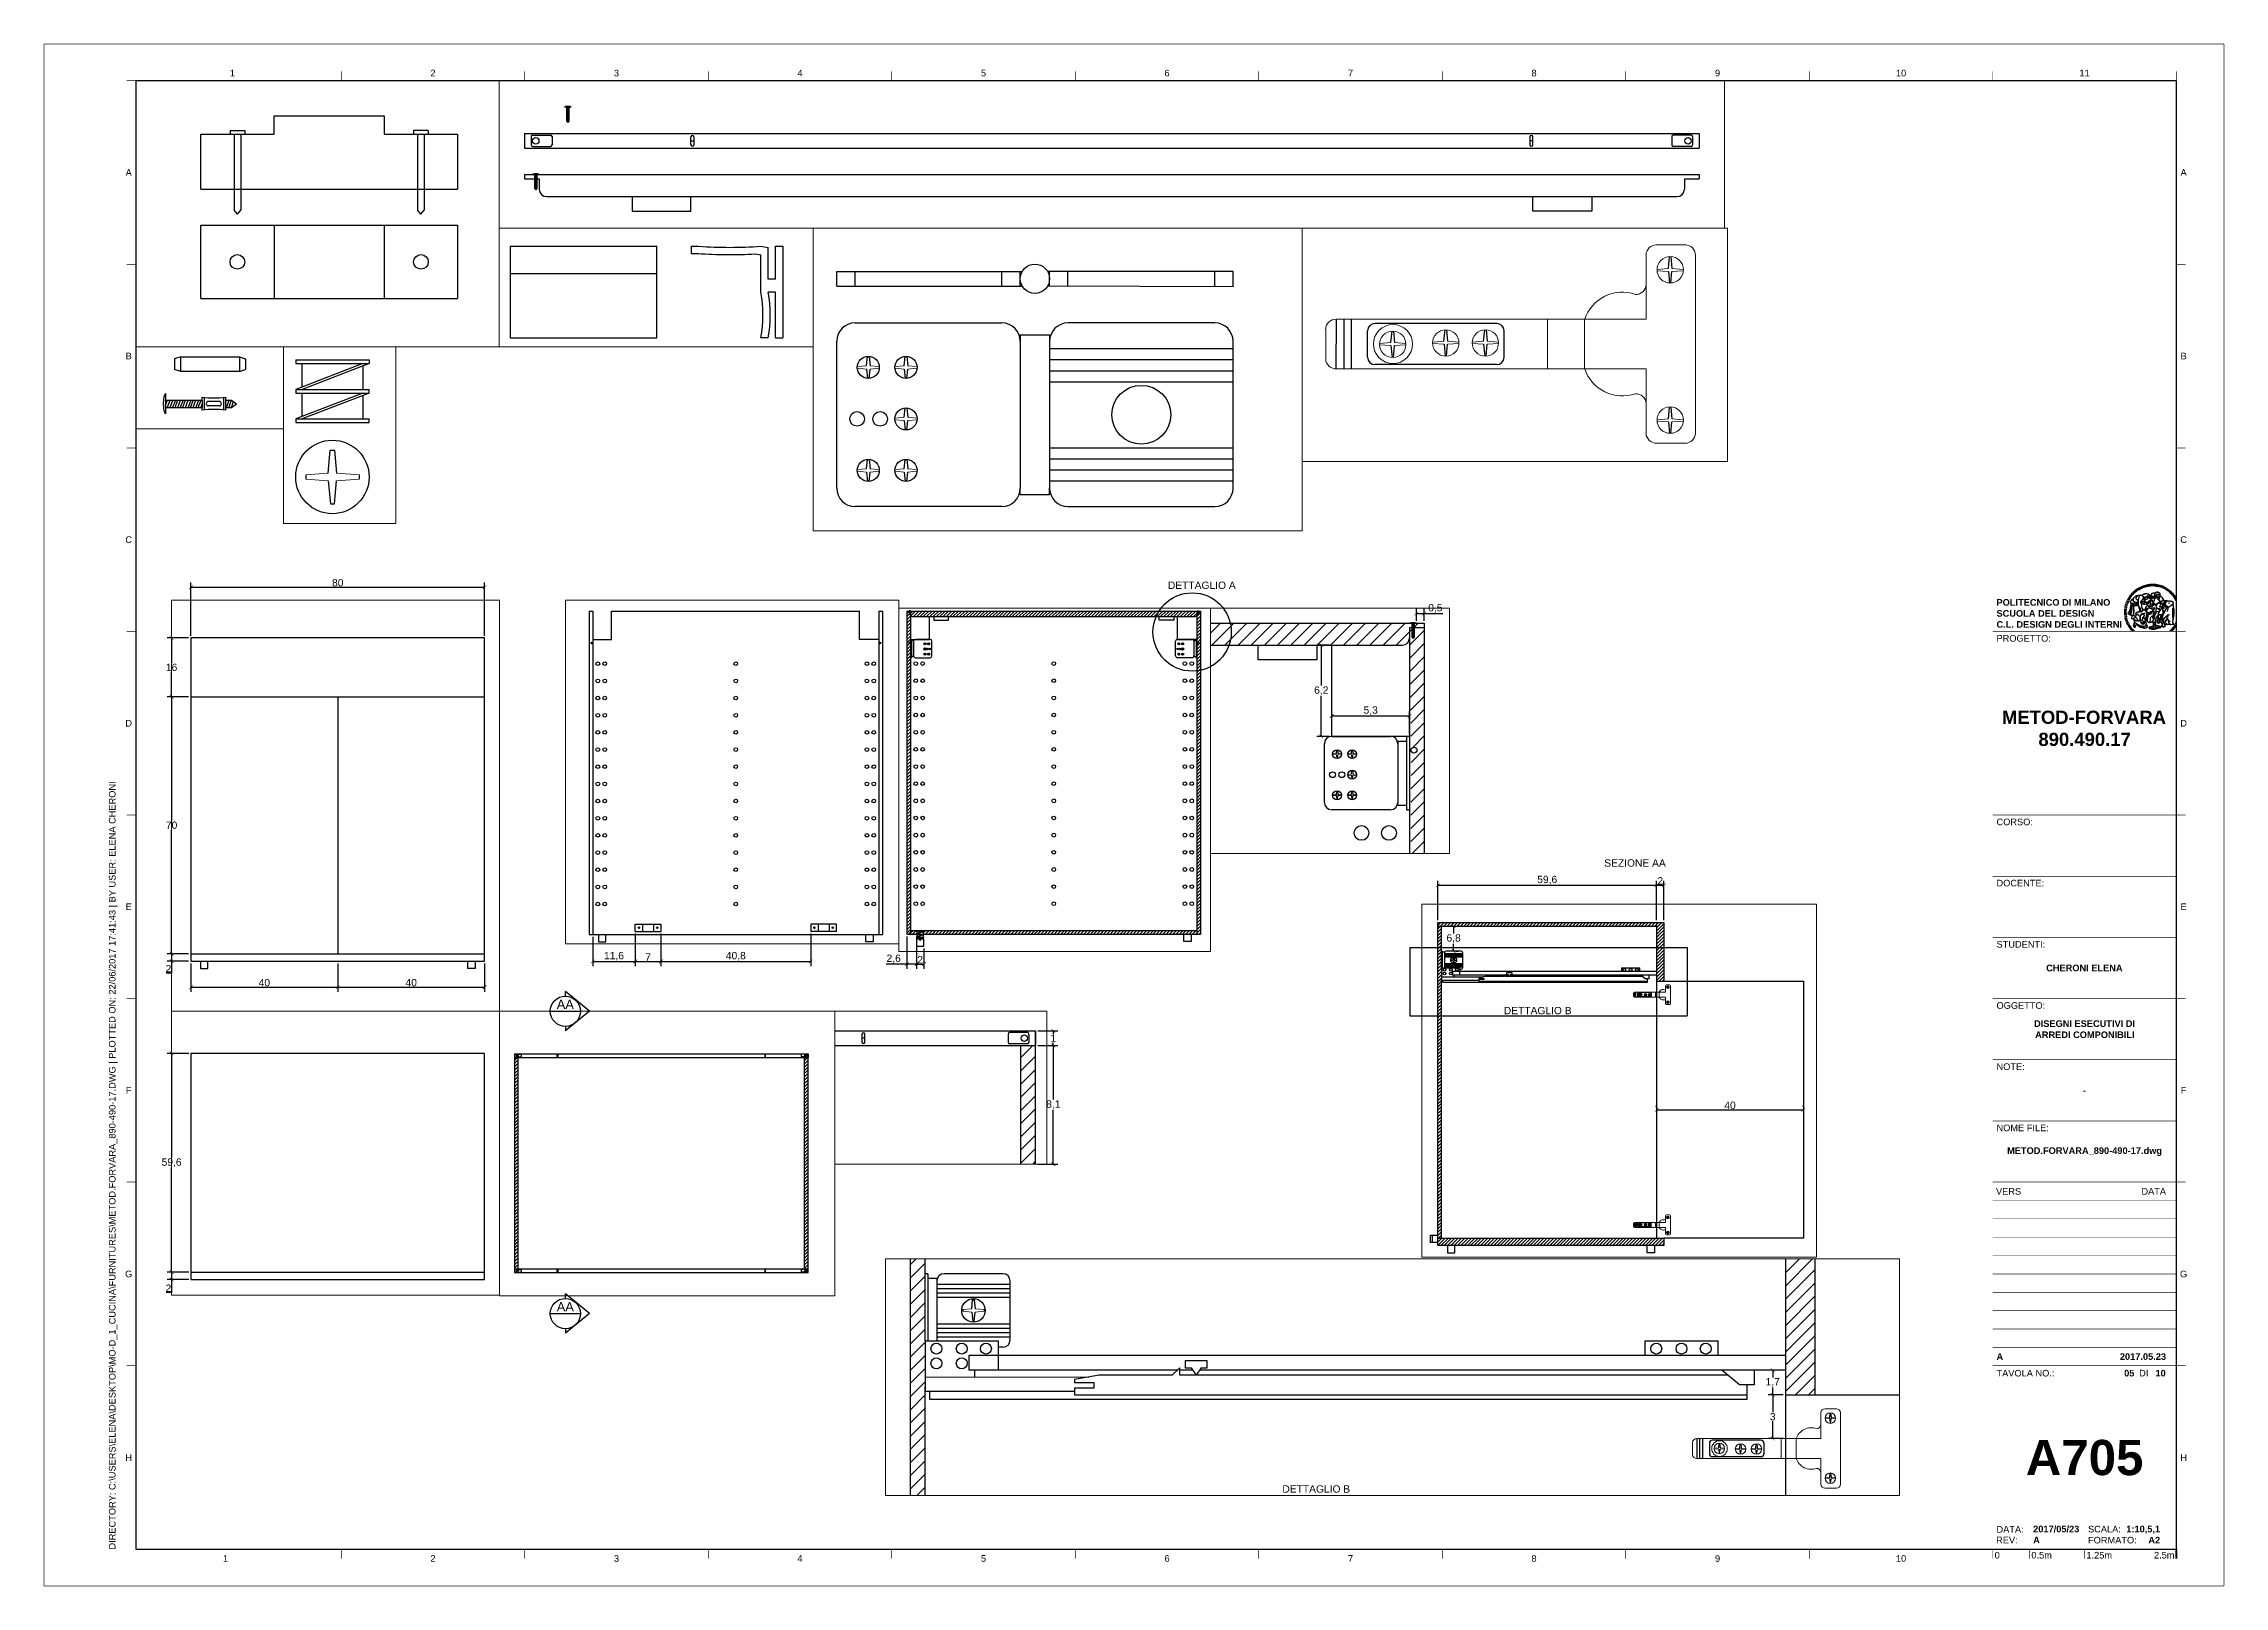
# Paper-space layout 'A000' of a CAD drawing. Header units: millimetres. Extents: x 0 to 594, y 0 to 420.
# The model-space entities are those that its viewports show. They can reach past a viewport. Long polylines and large blocks are cut down to what shows.
import ezdxf
from ezdxf.enums import TextEntityAlignment as Align

# ---------------------------------------------------------------- set-up
doc = ezdxf.new("R2010")
doc.units = ezdxf.units.MM
doc.set_wipeout_variables(frame=1)
for name, color, linetype in [('A-FURN', 8, 'Continuous'), ('A-SECT.MCUT', 5, 'Continuous'), ('COSTR', 9, 'Continuous'), ('G-ANNO-LOGO', 3, 'Continuous'), ('G-ANNO-TEXT', 3, 'Continuous'), ('G-ANNO-TTLB', 3, 'Continuous')]:
    doc.layers.add(name, color=color, linetype=linetype)
doc.layers.add('G-ANNO-NPLT', color=210, linetype='Continuous', plot=False)
doc.styles.add('ARIAL', font='arial.ttf')
doc.styles.add('ARIAL-BOLD', font='')
doc.styles.add('E-ARIAL', font='arial.ttf')
doc.styles.get("Standard").update_dxf_attribs({"font": 'arial.ttf'})
doc.styles.get('ARIAL-BOLD').set_extended_font_data('Arial', bold=True)
doc.dimstyles.new('ISO-25', dxfattribs={"dimtxt": 2.5, "dimasz": 2.5, "dimexe": 1.25, "dimexo": 0.625, "dimtad": 1, "dimtxsty": 'Standard', "dimcen": 2.5, "dimadec": 0, "dimazin": 0, "dimtfac": 1, "dimtmove": 0, "dimatfit": 3, "dimfxl": 1, "dimarcsym": 0})

psp = doc.layouts.new('A000')

# ---------------------------------------------------------------- texts
at = {"attachment_point": 1}
for s, width, insert, char_height in [('DETTAGLIO A', 27.6072, (306.239, 273.565), 2), ('SEZIONE AA', 51.22062, (425.114, 197.927), 2), ('AA', 3.53725, (139.721, 159.679), 2.5), ('DETTAGLIO B', 27.40125, (397.759, 157.729), 2), ('AA', 3.53725, (139.721, 77.325), 2.5), ('DETTAGLIO B', 46.49266, (337.42, 27.439), 2)]:
    psp.add_mtext_dynamic_manual_height_columns(s, width=width, gutter_width=12.5, heights=[0], dxfattribs=dict(at, insert=insert, char_height=char_height))

msp = doc.modelspace()

# ---------------------------------------------------------------- blocks, each defined once
blk = doc.blocks.new('A1_GRID_LAYOUT')
at = {"layer": 'G-ANNO-NPLT', "const_width": 0.18}
for points in [[(594, 420), (0, 420)], [(0, 0), (0, 420)], [(594, 0), (594, 420)], [(594, 0), (0, 0)]]:
    blk.add_lwpolyline(points, dxfattribs=at)
at = {"layer": 'G-ANNO-TTLB'}
for p, q in [((25, 410), (25, 10)), ((581, 410), (25, 410)), ((581, 10), (581, 410)), ((25, 10), (581, 10))]:
    blk.add_line(p, q, dxfattribs=at)
at = {"layer": 'G-ANNO-TTLB', "const_width": 0.18, "flags": 128}
for points in [[(25, 410), (22.5, 410)], [(81, 412.5), (81, 410)], [(131, 412.5), (131, 410)], [(181, 412.5), (181, 410)], [(231, 412.5), (231, 410)], [(281, 412.5), (281, 410)], [(331, 412.5), (331, 410)], [(381, 412.5), (381, 410)], [(431, 412.5), (431, 410)], [(481, 412.5), (481, 410)], [(531, 412.5), (531, 410)], [(581, 412.5), (581, 410)], [(25, 360), (22.5, 360)], [(583.5, 360), (581, 360)], [(25, 310), (22.5, 310)], [(583.5, 310), (581, 310)], [(25, 260), (22.5, 260)], [(583.5, 260), (581, 260)], [(25, 210), (22.5, 210)], [(583.5, 210), (581, 210)], [(25, 160), (22.5, 160)], [(583.5, 160), (581, 160)], [(25, 110), (22.5, 110)], [(583.5, 110), (581, 110)], [(583.5, 110), (581, 110)], [(25, 60), (22.5, 60)], [(583.5, 60), (581, 60)], [(583.5, 60), (581, 60)], [(81, 10), (81, 7.5)], [(131, 10), (131, 7.5)], [(181, 10), (181, 7.5)], [(231, 10), (231, 7.5)], [(281, 10), (281, 7.5)], [(331, 10), (331, 7.5)], [(381, 10), (381, 7.5)], [(431, 10), (431, 7.5)], [(481, 10), (481, 7.5)], [(531, 10), (531, 7.5)], [(581, 10), (581, 7.5)]]:
    blk.add_lwpolyline(points, dxfattribs=at)
at = {"layer": 'G-ANNO-TEXT', "style": 'ARIAL'}
for s, p in [('1', (51.35, 412.07)), ('2', (106, 412.07)), ('3', (156, 412.07)), ('4', (206, 412.07)), ('5', (256, 412.07)), ('6', (306, 412.07)), ('7', (356, 412.07)), ('8', (406, 412.07)), ('9', (456, 412.07)), ('10', (506, 412.07)), ('11', (556, 412.07)), ('A', (23.09, 385)), ('A', (582.98, 385)), ('B', (23.09, 335)), ('B', (582.98, 335)), ('C', (23.09, 285)), ('C', (582.98, 285)), ('D', (23.09, 235)), ('D', (582.98, 235)), ('E', (23.09, 185)), ('E', (582.98, 185)), ('F', (23.09, 135)), ('F', (582.98, 135)), ('G', (23.09, 85)), ('G', (582.98, 85)), ('H', (23.09, 35)), ('H', (582.98, 35)), ('1', (49.49, 7.51)), ('2', (106, 7.51)), ('3', (156, 7.51)), ('4', (206, 7.51)), ('5', (256, 7.51)), ('6', (306, 7.51)), ('7', (356, 7.51)), ('8', (406, 7.51)), ('9', (456, 7.51)), ('10', (506, 7.51))]:
    blk.add_text(s, height=1.8, dxfattribs=at).set_placement(p, align=Align.MIDDLE_CENTER)
at = {"layer": 'G-ANNO-TEXT', "insert": (17.7, 9.95), "char_height": 1.8, "attachment_point": 1, "rotation": 90, "style": 'ARIAL'}
blk.add_mtext_dynamic_manual_height_columns('DIRECTORY: C:\\\\USERS\\\\ELENA\\\\DESKTOP\\\\MO-D_1_CUCINA\\\\FURNITURES\\\\METOD.FORVARA_890-490-17.DWG | PLOTTED ON: 22/06/2017 17:41:43 | BY USER: ELENA CHERONI', width=412.209, gutter_width=9, heights=[0], dxfattribs=at)
blk = doc.blocks.new('logoPolimi')
for p, q in [((-1.49, 1.84), (-1.36, 1.68)), ((-1.41, 1.91), (-1.28, 1.74)), ((-1.32, 1.97), (-1.2, 1.8)), ((-1.22, 2.03), (-1.11, 1.85)), ((-1.13, 2.09), (-1.03, 1.9)), ((-1.03, 2.14), (-0.94, 1.95)), ((-0.93, 2.18), (-0.84, 1.99)), ((-0.83, 2.22), (-0.75, 2.03)), ((-0.72, 2.26), (-0.66, 2.06)), ((-0.61, 2.29), (-0.56, 2.09)), ((-0.51, 2.32), (-0.46, 2.11)), ((-0.4, 2.34), (-0.36, 2.13)), ((-0.29, 2.35), (-0.26, 2.14)), ((-0.18, 2.36), (-0.16, 2.15)), ((-0.07, 2.37), (-0.06, 2.16)), ((0.04, 2.37), (0.04, 2.16)), ((0.15, 2.36), (0.14, 2.16)), ((0.26, 2.36), (0.24, 2.15)), ((0.37, 2.34), (0.34, 2.13)), ((0.48, 2.32), (0.44, 2.12)), ((0.59, 2.3), (0.54, 2.09)), ((0.69, 2.27), (0.63, 2.07)), ((0.8, 2.23), (0.73, 2.03)), ((0.9, 2.19), (0.82, 2)), ((1, 2.15), (0.91, 1.96)), ((1.1, 2.1), (1, 1.91)), ((1.2, 2.04), (1.09, 1.86)), ((1.29, 1.99), (1.18, 1.81)), ((1.38, 1.92), (1.26, 1.75)), ((1.47, 1.86), (1.34, 1.69)), ((-2.37, 0.12), (-2.16, 0.11)), ((-2.37, 0.01), (-2.16, 0.01)), ((-2.36, 0.23), (-2.15, 0.21)), ((-2.35, 0.34), (-2.14, 0.31)), ((-2.33, 0.45), (-2.12, 0.41)), ((-2.3, 0.55), (-2.1, 0.51)), ((-2.28, 0.66), (-2.07, 0.6)), ((-2.24, 0.77), (-2.04, 0.7)), ((-2.2, 0.87), (-2.01, 0.79)), ((-2.16, 0.97), (-1.97, 0.89)), ((-2.11, 1.07), (-1.93, 0.98)), ((-2.06, 1.17), (-1.88, 1.07)), ((-2.01, 1.26), (-1.83, 1.15)), ((-1.94, 1.36), (-1.77, 1.24)), ((-1.88, 1.45), (-1.71, 1.32)), ((-1.84, 0.03), (-1.82, 0.35)), ((-1.81, 1.53), (-1.65, 1.4)), ((-1.74, 1.61), (-1.58, 1.47)), ((-1.73, 0.59), (-1.73, 0.59)), ((-1.73, 0.59), (-1.73, 0.59)), ((-1.66, 1.69), (-1.51, 1.54)), ((-1.65, 0.57), (-1.65, 0.57)), ((-1.59, 1.12), (-1.59, 1.12)), ((-1.58, 1.77), (-1.44, 1.61)), ((-1.51, 0.55), (-1.51, 0.55)), ((-1.51, 0.55), (-1.51, 0.55)), ((-1.31, 0.79), (-1.21, 0.75)), ((-1.21, 0.75), (-1.31, 0.79)), ((-1.21, 0.75), (-1.31, 0.79)), ((-1.21, 0.75), (-1.21, 0.75)), ((-1.21, 0.75), (-1.21, 0.75)), ((-1.19, 0.76), (-1.19, 0.76)), ((-1.19, 0.76), (-1.19, 0.76)), ((-1.17, 0.99), (-1.18, 0.99)), ((-1.18, 0.99), (-1.17, 0.99)), ((-1.16, 0.57), (-1.16, 0.57)), ((-1.16, 0.57), (-1.16, 0.57)), ((-1.1, 0.01), (-0.99, 0.06)), ((-0.99, 0.06), (-1.1, 0.01)), ((-0.99, 0.06), (-1.1, 0.01)), ((-0.99, 0.06), (-0.99, 0.06)), ((-0.99, 0.06), (-0.99, 0.06)), ((-0.97, 0.79), (-0.98, 0.79)), ((-0.89, 0.84), (-0.97, 0.79)), ((-0.97, 0.79), (-0.89, 0.84)), ((-0.96, 1.41), (-0.96, 1.41)), ((-0.96, 1.41), (-0.96, 1.41)), ((-0.89, 0.84), (-0.82, 0.87)), ((-0.82, 0.87), (-0.89, 0.84)), ((-0.89, 0.84), (-0.82, 0.87)), ((-0.88, 0.83), (-0.89, 0.84)), ((-0.85, 1.39), (-0.85, 1.39)), ((-0.85, 1.39), (-0.85, 1.39)), ((-0.84, 0.14), (-0.84, 0.14)), ((-0.77, 1.08), (-0.78, 1.08)), ((-0.78, 1.08), (-0.77, 1.08)), ((-0.61, 1.12), (-0.77, 1.08)), ((-0.77, 1.08), (-0.61, 1.12)), ((-0.77, 1.08), (-0.61, 1.12)), ((-0.75, 1.3), (-0.76, 1.29)), ((-0.76, 1.29), (-0.75, 1.3)), ((-0.65, 0.99), (-0.7, 0.96)), ((-0.69, 0.18), (-0.68, 0.18)), ((-0.66, 0.93), (-0.66, 0.93)), ((-0.66, 0.93), (-0.64, 0.93)), ((-0.66, 0.93), (-0.66, 0.93)), ((-0.66, 0.93), (-0.66, 0.93)), ((-0.63, 1.01), (-0.63, 1.01)), ((-0.63, 1.01), (-0.62, 1.01)), ((-0.63, 0.66), (-0.63, 0.66)), ((-0.6, 1.12), (-0.61, 1.12)), ((-0.61, 1.12), (-0.6, 1.12)), ((-0.61, 1.12), (-0.6, 1.12)), ((-0.61, 0.86), (-0.57, 0.85)), ((-0.57, 0.85), (-0.61, 0.86)), ((-0.61, 0.86), (-0.57, 0.85)), ((-0.53, 1.08), (-0.6, 1.12)), ((-0.6, 1.12), (-0.6, 1.11)), ((-0.6, 1.12), (-0.53, 1.08)), ((-0.57, 0.8), (-0.59, 0.8)), ((-0.57, 0.85), (-0.53, 0.84)), ((-0.57, 0.85), (-0.57, 0.85)), ((-0.57, 0.85), (-0.57, 0.85)), ((-0.57, 0.85), (-0.53, 0.84)), ((-0.56, 0.29), (-0.49, 0.48)), ((-0.56, 0.14), (-0.56, 0.29)), ((-0.5, 0.11), (-0.56, 0.14)), ((-0.53, 0.84), (-0.51, 0.84)), ((-0.53, 0.84), (-0.51, 0.84)), ((-0.53, 0.84), (-0.53, 0.84)), ((-0.51, 0.11), (-0.51, 0.11)), ((-0.51, 0.11), (-0.51, 0.11)), ((-0.34, 0.33), (-0.5, 0.11)), ((-0.49, 0.48), (-0.41, 0.55)), ((-0.42, 0.8), (-0.47, 0.79)), ((-0.42, 0.8), (-0.47, 0.79)), ((-0.47, 0.79), (-0.45, 0.76)), ((-0.47, 0.79), (-0.45, 0.76)), ((-0.45, 1.14), (-0.42, 1.11)), ((-0.42, 1.26), (-0.36, 1.22)), ((-0.41, 0.55), (-0.34, 0.49)), ((-0.4, 1.37), (-0.38, 1.38)), ((-0.39, 1.37), (-0.4, 1.37)), ((-0.35, 1.33), (-0.4, 1.37)), ((-0.39, 1.24), (-0.4, 1.23)), ((-0.38, 1.14), (-0.38, 1.14)), ((-0.34, 0.49), (-0.09, 0.48)), ((-0.16, 0.32), (-0.34, 0.33)), ((-0.14, 0.32), (-0.31, 0.34)), ((-0.28, 1.3), (-0.29, 1.3)), ((-0.28, 1.3), (-0.28, 1.3)), ((-0.16, 1.24), (-0.16, 1.25)), ((-0.16, 1.25), (-0.16, 1.25)), ((-0.16, 0.49), (-0.14, 0.64)), ((-0.06, 0.27), (-0.16, 0.32)), ((-0.1, 0.88), (-0.09, 0.87)), ((-0.08, 1.37), (-0.08, 1.38)), ((-0.08, 1.23), (-0.05, 1.21)), ((-0.05, 1.21), (-0.08, 1.23)), ((-0.08, 1.23), (-0.05, 1.21)), ((-0.03, 0.26), (-0.06, 0.27)), ((-0.05, 1.21), (-0.04, 1.21)), ((-0.04, 1.21), (-0.05, 1.21)), ((-0.04, 1.21), (-0.04, 1.21)), ((-0.04, 1.21), (-0.04, 1.21)), ((-0.04, 0.48), (-0.03, 0.26)), ((0.03, 1.15), (0.03, 1.15)), ((0.03, 0.66), (0.03, 0.67)), ((0.07, 0.58), (0.07, 0.57)), ((0.1, 1.18), (0.1, 1.18)), ((0.1, 0.84), (0.1, 0.84)), ((0.13, 1.32), (0.17, 1.19)), ((0.14, 0.71), (0.34, 0.65)), ((0.31, 0.56), (0.17, 0.63)), ((0.27, 1.61), (0.27, 1.61)), ((0.27, 1.61), (0.27, 1.61)), ((0.27, 1.61), (0.27, 1.61)), ((0.29, 1.29), (0.29, 1.29)), ((0.29, 1.29), (0.29, 1.29)), ((0.29, 1.29), (0.29, 1.29)), ((0.29, 1.29), (0.29, 1.29)), ((0.33, 0.49), (0.34, 0.49)), ((0.33, 0.03), (0.35, 0.03)), ((0.33, 0.03), (0.35, 0.03)), ((0.34, 0.65), (0.34, 0.64)), ((0.35, 0.03), (0.57, 0.06)), ((0.35, 0.03), (0.57, 0.06)), ((0.35, 0.03), (0.35, 0.03)), ((0.35, 0.03), (0.35, 0.03)), ((0.38, 1.36), (0.37, 1.35)), ((0.38, 0.34), (0.37, 0.34)), ((0.38, 0.34), (0.38, 0.34)), ((0.43, 0.67), (0.39, 0.64)), ((0.49, 1.05), (0.51, 1.13)), ((0.51, 1.13), (0.49, 1.05)), ((0.49, 1.05), (0.51, 1.13)), ((0.51, 1.31), (0.5, 1.29)), ((0.51, 1.13), (0.52, 1.23)), ((0.52, 1.23), (0.51, 1.23)), ((0.51, 1.23), (0.52, 1.23)), ((0.52, 1.23), (0.51, 1.13)), ((0.51, 1.13), (0.52, 1.23)), ((0.52, 1.24), (0.6, 1.37)), ((0.52, 1.23), (0.6, 1.36)), ((0.6, 1.36), (0.52, 1.23)), ((0.52, 1.23), (0.52, 1.23)), ((0.52, 1.23), (0.52, 1.24)), ((0.52, 1.23), (0.52, 1.23)), ((0.55, 1.07), (0.53, 1.06)), ((0.53, 1.04), (0.53, 1.06)), ((0.53, 1.05), (0.53, 1.04)), ((0.54, 0.3), (0.63, 0.32)), ((0.54, -0.08), (0.61, 0.06)), ((0.61, 0.06), (0.54, -0.08)), ((0.54, -0.08), (0.61, 0.06)), ((0.56, 0.19), (0.59, 0.21)), ((0.57, 1.07), (0.57, 1.07)), ((0.57, 1.07), (0.57, 1.07)), ((0.57, 1.07), (0.57, 1.07)), ((0.57, 1.07), (0.57, 1.07)), ((0.57, 1.07), (0.57, 1.07)), ((0.57, 1.07), (0.57, 1.07)), ((0.57, 1.07), (0.57, 1.07)), ((0.58, 0.3), (0.59, 0.29)), ((0.59, 0.78), (0.59, 0.79)), ((0.59, 0.79), (0.59, 0.79)), ((0.59, 0.79), (0.59, 0.79)), ((0.59, 0.79), (0.59, 0.78)), ((0.61, 0.06), (0.6, 0.07)), ((0.6, 0.07), (0.61, 0.06)), ((0.61, 0.06), (0.61, 0.07)), ((0.62, 0.21), (0.65, 0.22)), ((0.64, 1.37), (0.65, 1.37)), ((0.69, 0.86), (0.68, 0.86)), ((0.68, 0.86), (0.69, 0.86)), ((0.68, 0.76), (0.68, 0.76)), ((0.76, 0.26), (0.76, 0.26)), ((0.82, 0.35), (0.84, 0.36)), ((0.82, 0.35), (0.82, 0.35)), ((0.84, 0.36), (0.84, 0.37)), ((0.85, 0.34), (1.05, 0.35)), ((0.93, 1.05), (0.93, 1.05)), ((0.93, 1.05), (0.93, 1.05)), ((0.93, 1.05), (0.93, 1.04)), ((0.93, 1.05), (0.93, 1.05)), ((0.97, 0.66), (0.96, 0.66)), ((1.01, 0.97), (0.98, 0.96)), ((1.17, 0.96), (1.17, 0.95)), ((1.17, 0.95), (1.17, 0.95)), ((1.34, 0.37), (1.26, 0.04)), ((1.27, 0.37), (1.27, 0.38)), ((1.28, 0.95), (1.28, 0.95)), ((1.37, 0.73), (1.46, 0.81)), ((1.41, 0.4), (1.41, 0.41)), ((1.56, 1.79), (1.42, 1.63)), ((1.64, 1.71), (1.49, 1.56)), ((1.49, 0.9), (1.57, 0.92)), ((1.72, 1.63), (1.56, 1.49)), ((1.67, 0.6), (1.57, 0.53)), ((1.79, 1.55), (1.63, 1.41)), ((1.86, 1.47), (1.7, 1.34)), ((1.93, 1.38), (1.76, 1.26)), ((1.99, 1.29), (1.81, 1.17)), ((2.05, 1.19), (1.87, 1.09)), ((2.1, 1.1), (1.92, 1)), ((2.15, 1), (1.96, 0.91)), ((2.19, 0.9), (2, 0.82)), ((2.23, 0.79), (2.04, 0.72)), ((2.27, 0.69), (2.07, 0.63)), ((2.3, 0.58), (2.09, 0.53)), ((2.32, 0.47), (2.12, 0.43)), ((2.34, 0.37), (2.13, 0.33)), ((2.36, 0.26), (2.15, 0.23)), ((2.37, 0.15), (2.16, 0.13)), ((2.37, 0.04), (2.16, 0.03)), ((-2.37, -0.1), (-2.16, -0.09)), ((-2.36, -0.21), (-2.15, -0.19)), ((-2.35, -0.32), (-2.14, -0.29)), ((-2.33, -0.43), (-2.12, -0.39)), ((-2.31, -0.54), (-2.1, -0.49)), ((-2.28, -0.65), (-2.08, -0.59)), ((-2.25, -0.75), (-2.05, -0.69)), ((-2.21, -0.86), (-2.02, -0.78)), ((-2.17, -0.96), (-1.98, -0.87)), ((-2.12, -1.06), (-1.93, -0.96)), ((-2.07, -1.16), (-1.89, -1.05)), ((-2.04, -0.15), (-1.97, -0.2)), ((-2.01, -1.25), (-1.84, -1.14)), ((-1.95, -1.34), (-1.78, -1.22)), ((-1.89, -1.43), (-1.72, -1.31)), ((-1.82, -1.52), (-1.66, -1.38)), ((-1.75, -1.6), (-1.59, -1.46)), ((-1.67, -1.68), (-1.52, -1.53)), ((-1.58, -0.12), (-1.6, -0.18)), ((-1.6, -0.18), (-1.58, -0.28)), ((-1.57, -0.54), (-1.59, -0.54)), ((-1.59, -0.54), (-1.59, -0.54)), ((-1.59, -1.76), (-1.45, -1.6)), ((-1.56, -0.32), (-1.56, -0.31)), ((-1.56, -0.31), (-1.56, -0.31)), ((-1.53, -0.65), (-1.53, -0.65)), ((-1.53, -0.65), (-1.53, -0.65)), ((-1.51, -1.83), (-1.37, -1.67)), ((-1.48, -0.86), (-1.48, -0.85)), ((-1.42, -0.37), (-1.42, -0.37)), ((-1.42, -1.9), (-1.29, -1.73)), ((-1.38, -0.46), (-1.38, -0.46)), ((-1.33, -1.96), (-1.21, -1.79)), ((-1.31, -0.24), (-1.31, -0.23)), ((-1.31, -0.23), (-1.31, -0.24)), ((-1.23, -0.19), (-1.23, -0.19)), ((-1.23, -0.19), (-1.23, -0.19)), ((-1.23, -0.19), (-1.23, -0.19)), ((-1.23, -0.19), (-1.23, -0.19)), ((-1.01, -0.39), (-1.02, -0.39)), ((-1.02, -0.39), (-1.01, -0.39)), ((-1.02, -0.7), (-1.02, -0.7)), ((-1.02, -0.7), (-1.02, -0.7)), ((-1.02, -0.7), (-1.02, -0.7)), ((-0.79, -0.51), (-0.83, -0.58)), ((-0.83, -0.58), (-0.79, -0.51)), ((-0.83, -0.58), (-0.79, -0.51)), ((-0.78, -1.05), (-0.83, -0.94)), ((-0.83, -0.94), (-0.78, -1.05)), ((-0.83, -0.94), (-0.83, -0.94)), ((-0.83, -0.94), (-0.78, -1.05)), ((-0.82, -1.23), (-0.82, -1.23)), ((-0.82, -1.23), (-0.77, -1.23)), ((-0.77, -1.23), (-0.82, -1.23)), ((-0.82, -1.23), (-0.82, -1.23)), ((-0.77, -1.23), (-0.82, -1.23)), ((-0.75, -0.96), (-0.8, -0.89)), ((-0.8, -0.89), (-0.79, -0.92)), ((-0.79, -0.92), (-0.8, -0.89)), ((-0.8, -0.89), (-0.75, -0.96)), ((-0.79, -0.92), (-0.8, -0.89)), ((-0.8, -0.89), (-0.8, -0.89)), ((-0.8, -0.89), (-0.75, -0.96)), ((-0.79, -0.92), (-0.78, -0.95)), ((-0.78, -0.95), (-0.79, -0.92)), ((-0.78, -0.95), (-0.79, -0.92)), ((-0.77, -0.49), (-0.78, -0.48)), ((-0.78, -0.48), (-0.77, -0.49)), ((-0.78, -0.95), (-0.76, -1)), ((-0.76, -1), (-0.78, -0.95)), ((-0.76, -1), (-0.78, -0.95)), ((-0.71, -0.89), (-0.75, -0.87)), ((-0.75, -0.87), (-0.71, -0.89)), ((-0.75, -0.87), (-0.71, -0.89)), ((-0.72, -1.01), (-0.75, -0.96)), ((-0.75, -0.96), (-0.72, -1.01)), ((-0.75, -0.96), (-0.72, -1.01)), ((-0.64, -0.93), (-0.71, -0.89)), ((-0.71, -0.89), (-0.64, -0.93)), ((-0.71, -0.89), (-0.64, -0.93)), ((-0.66, -0.53), (-0.66, -0.53)), ((-0.66, -0.53), (-0.66, -0.53)), ((-0.66, -0.53), (-0.66, -0.53)), ((-0.39, -0.81), (-0.51, -0.69)), ((-0.51, -1.04), (-0.5, -1.04)), ((-0.48, -0.42), (-0.48, -0.42)), ((-0.48, -0.42), (-0.48, -0.42)), ((-0.48, -0.42), (-0.48, -0.42)), ((-0.41, -0.51), (-0.41, -0.51)), ((-0.38, -0.05), (-0.39, -0.12)), ((-0.39, -0.12), (-0.37, -0.1)), ((-0.35, -0.14), (-0.37, -0.08)), ((-0.37, -0.09), (-0.37, -0.09)), ((-0.33, -0.12), (-0.35, -0.14)), ((-0.32, -0.14), (-0.35, -0.14)), ((-0.35, -0.18), (-0.34, -0.22)), ((-0.34, -0.08), (-0.29, -0.16)), ((-0.34, -0.22), (-0.34, -0.22)), ((-0.27, -0.17), (-0.32, -0.14)), ((-0.25, -0.91), (-0.26, -0.9)), ((-0.26, -1.29), (0.1, -1.2)), ((0.1, -1.2), (-0.26, -1.29)), ((0.08, -1.4), (-0.26, -1.29)), ((-0.26, -1.29), (0.08, -1.4)), ((-0.26, -1.38), (-0.26, -1.29)), ((-0.26, -1.29), (-0.26, -1.29)), ((-0.26, -1.29), (-0.26, -1.38)), ((-0.26, -1.29), (0.08, -1.4)), ((-0.26, -1.29), (-0.26, -1.29)), ((0.08, -1.49), (-0.26, -1.38)), ((-0.26, -1.38), (0.09, -1.49)), ((-0.14, -0.15), (-0.16, -0.13)), ((-0.11, -0.04), (-0.12, -0.05)), ((-0.04, -0.41), (-0.01, -0.44)), ((-0.01, -0.44), (-0.04, -0.41)), ((-0.04, -0.41), (-0.01, -0.44)), ((0.07, -0.84), (0.07, -0.84)), ((0.07, -0.84), (0.07, -0.84)), ((0.1, -1.2), (0.08, -1.32)), ((0.08, -1.32), (0.13, -1.2)), ((0.08, -1.4), (0.72, -1.22)), ((0.72, -1.22), (0.08, -1.4)), ((0.08, -1.4), (0.72, -1.22)), ((0.72, -1.31), (0.08, -1.49)), ((0.08, -1.44), (0.08, -1.4)), ((0.08, -1.4), (0.08, -1.44)), ((0.08, -1.4), (0.08, -1.49)), ((0.08, -1.49), (0.08, -1.44)), ((0.08, -1.44), (0.08, -1.44)), ((0.08, -1.44), (0.08, -1.45)), ((0.08, -1.45), (0.08, -1.46)), ((0.08, -1.46), (0.08, -1.49)), ((0.1, -1.01), (0.09, -0.86)), ((0.1, -1.01), (0.09, -0.86)), ((0.09, -1.49), (0.72, -1.31)), ((0.1, -1.2), (0.12, -1.04)), ((0.12, -1.04), (0.1, -1.2)), ((0.13, -1.2), (0.1, -1.2)), ((0.1, -1.2), (0.13, -1.2)), ((0.13, -1.2), (0.1, -1.2)), ((0.1, -1.2), (0.1, -1.2)), ((0.11, -0.44), (0.11, -0.44)), ((0.11, -0.44), (0.11, -0.44)), ((0.12, -0.21), (0.12, -0.21)), ((0.12, -0.21), (0.12, -0.21)), ((0.12, -0.21), (0.12, -0.21)), ((0.12, -0.21), (0.12, -0.21)), ((0.12, -0.21), (0.12, -0.21)), ((0.12, -0.21), (0.12, -0.21)), ((0.12, -0.21), (0.12, -0.21)), ((0.12, -0.21), (0.12, -0.21)), ((0.12, -0.21), (0.12, -0.21)), ((0.12, -0.21), (0.12, -0.21)), ((0.12, -0.21), (0.12, -0.21)), ((0.12, -0.21), (0.12, -0.21)), ((0.12, -0.21), (0.12, -0.21)), ((0.12, -0.56), (0.14, -0.53)), ((0.14, -0.53), (0.12, -0.56)), ((0.12, -0.56), (0.14, -0.53)), ((0.12, -1.04), (0.12, -1.04)), ((0.12, -1.04), (0.12, -1.04)), ((0.12, -1.04), (0.12, -1.04)), ((0.21, -0.99), (0.13, -1.2)), ((0.13, -1.2), (0.21, -0.99)), ((0.36, -1.14), (0.13, -1.2)), ((0.13, -1.2), (0.26, -1.17)), ((0.14, -0.53), (0.16, -0.49)), ((0.16, -0.49), (0.14, -0.53)), ((0.14, -0.53), (0.16, -0.49)), ((0.16, -0.49), (0.16, -0.49)), ((0.16, -0.49), (0.16, -0.49)), ((0.28, -1.19), (0.21, -0.99)), ((0.21, -0.99), (0.31, -1.27)), ((0.24, -0.17), (0.24, -0.16)), ((0.24, -0.16), (0.24, -0.17)), ((0.25, -0.84), (0.25, -0.88)), ((0.25, -0.88), (0.25, -0.84)), ((0.25, -0.88), (0.25, -0.84)), ((0.25, -0.88), (0.29, -1.17)), ((0.26, -0.88), (0.25, -0.88)), ((0.31, -1.27), (0.25, -0.88)), ((0.26, -1.17), (0.28, -1.16)), ((0.28, -1.16), (0.36, -1.14)), ((0.29, -1.17), (0.28, -1.19)), ((0.36, -1.14), (0.72, -1.22)), ((0.72, -1.22), (0.36, -1.14)), ((0.49, -0.31), (0.49, -0.31)), ((0.49, -0.31), (0.49, -0.31)), ((0.5, -0.27), (0.5, -0.27)), ((0.51, -0.27), (0.51, -0.27)), ((0.72, -0.81), (0.75, -0.89)), ((0.72, -1.22), (0.72, -1.31)), ((0.72, -1.31), (0.72, -1.22)), ((0.74, -0.23), (0.74, -0.23)), ((0.74, -0.23), (0.75, -0.24)), ((0.75, -0.23), (0.75, -0.23)), ((0.86, -0.25), (0.82, -0.34)), ((0.87, -0.22), (0.86, -0.23)), ((0.87, -0.22), (0.86, -0.25)), ((0.96, -0.58), (0.96, -0.57)), ((1.05, -1.05), (1.04, -1.05)), ((1.28, -2), (1.17, -1.82)), ((1.37, -1.93), (1.25, -1.76)), ((1.31, -0.27), (1.3, -0.26)), ((1.3, -0.26), (1.3, -0.26)), ((1.3, -0.26), (1.3, -0.26)), ((1.3, -0.26), (1.31, -0.27)), ((1.3, -0.26), (1.3, -0.26)), ((1.46, -1.87), (1.33, -1.7)), ((1.54, -1.8), (1.41, -1.64)), ((1.63, -1.72), (1.48, -1.57)), ((1.71, -1.65), (1.55, -1.5)), ((1.78, -1.57), (1.62, -1.43)), ((1.85, -1.48), (1.69, -1.35)), ((1.92, -1.39), (1.75, -1.27)), ((1.98, -1.3), (1.81, -1.19)), ((2.04, -1.21), (1.86, -1.1)), ((2.09, -1.11), (1.91, -1.01)), ((2.14, -1.01), (1.95, -0.92)), ((2.19, -0.91), (1.99, -0.83)), ((2.23, -0.81), (2.03, -0.74)), ((2.26, -0.7), (2.06, -0.64)), ((2.29, -0.6), (2.09, -0.55)), ((2.32, -0.49), (2.11, -0.45)), ((2.34, -0.38), (2.13, -0.35)), ((2.35, -0.27), (2.15, -0.25)), ((2.37, -0.08), (2.16, -0.07)), ((2.36, -0.16), (2.16, -0.15)), ((-1.24, -2.02), (-1.13, -1.84)), ((-1.14, -2.08), (-1.04, -1.89)), ((-1.04, -2.13), (-0.95, -1.94)), ((-0.94, -2.18), (-0.86, -1.98)), ((-0.84, -2.22), (-0.77, -2.02)), ((-0.74, -2.25), (-0.67, -2.05)), ((-0.63, -2.29), (-0.57, -2.08)), ((-0.52, -2.31), (-0.48, -2.11)), ((-0.42, -2.33), (-0.38, -2.13)), ((-0.31, -2.35), (-0.28, -2.14)), ((-0.2, -2.36), (-0.18, -2.15)), ((-0.09, -2.37), (-0.08, -2.16)), ((0.03, -2.37), (0.02, -2.16)), ((0.14, -2.37), (0.12, -2.16)), ((0.25, -2.36), (0.22, -2.15)), ((0.35, -2.34), (0.32, -2.14)), ((0.46, -2.32), (0.42, -2.12)), ((0.57, -2.3), (0.52, -2.1)), ((0.68, -2.27), (0.62, -2.07)), ((0.78, -2.24), (0.71, -2.04)), ((0.89, -2.2), (0.81, -2)), ((0.99, -2.15), (0.9, -1.96)), ((1.09, -2.11), (0.99, -1.92)), ((1.19, -2.05), (1.08, -1.87))]:
    blk.add_line(p, q)
for points in [[(-1.9, 0.12), (-1.94, 0.02), (-2.05, -0.09), (-2.05, -0.09)], [(-1.86, 0.38), (-1.86, 0.38), (-1.87, 0.19), (-1.9, 0.12)], [(-1.76, 0.6), (-1.76, 0.6), (-1.84, 0.57), (-1.86, 0.38)], [(-1.86, -0.04), (-1.84, 0.02), (-1.84, 0.03), (-1.84, 0.03)], [(-1.82, 0.78), (-1.83, 0.8), (-1.85, 0.86), (-1.83, 0.88)], [(-1.82, 0.78), (-1.83, 0.8), (-1.85, 0.86), (-1.83, 0.88)], [(-1.83, 0.88), (-1.81, 0.9), (-1.76, 0.96), (-1.76, 0.96)], [(-1.83, 0.88), (-1.81, 0.9), (-1.76, 0.96), (-1.76, 0.96)], [(-1.76, 0.6), (-1.83, 0.7), (-1.78, 0.74), (-1.78, 0.74)], [(-1.78, 0.74), (-1.79, 0.74), (-1.83, 0.7), (-1.76, 0.6)], [(-1.78, 0.74), (-1.8, 0.76), (-1.81, 0.78), (-1.82, 0.78)], [(-1.78, 0.74), (-1.8, 0.76), (-1.81, 0.78), (-1.82, 0.78)], [(-1.82, 0.35), (-1.81, 0.5), (-1.73, 0.59), (-1.73, 0.59)], [(-1.82, -0.19), (-1.73, -0.07), (-1.75, 0.14), (-1.75, 0.3)], [(-1.75, 0.33), (-1.75, 0.17), (-1.73, -0.05), (-1.8, -0.17)], [(-1.78, 0.74), (-1.75, 0.72), (-1.72, 0.69), (-1.68, 0.7)], [(-1.68, 0.7), (-1.72, 0.69), (-1.75, 0.72), (-1.78, 0.74)], [(-1.68, 0.7), (-1.72, 0.69), (-1.75, 0.72), (-1.78, 0.74)], [(-1.78, 0.74), (-1.78, 0.74), (-1.78, 0.74), (-1.78, 0.74)], [(-1.76, 0.96), (-1.68, 1.1), (-1.59, 1.12), (-1.59, 1.12)], [(-1.76, 0.96), (-1.68, 1.1), (-1.6, 1.12), (-1.6, 1.12)], [(-1.73, 0.59), (-1.74, 0.59), (-1.75, 0.6), (-1.76, 0.6)], [(-1.73, 0.59), (-1.74, 0.59), (-1.75, 0.6), (-1.76, 0.6)], [(-1.75, 0.3), (-1.76, 0.47), (-1.65, 0.57), (-1.65, 0.57)], [(-1.65, 0.57), (-1.65, 0.57), (-1.76, 0.5), (-1.75, 0.33)], [(-1.65, 0.57), (-1.68, 0.58), (-1.7, 0.58), (-1.73, 0.59)], [(-1.65, 0.57), (-1.68, 0.58), (-1.7, 0.58), (-1.73, 0.59)], [(-1.5, 0.71), (-1.53, 0.74), (-1.61, 0.71), (-1.68, 0.7)], [(-1.68, 0.7), (-1.61, 0.71), (-1.53, 0.73), (-1.5, 0.71)], [(-1.5, 0.71), (-1.53, 0.73), (-1.61, 0.71), (-1.68, 0.7)], [(-1.51, 0.55), (-1.56, 0.56), (-1.61, 0.56), (-1.65, 0.57)], [(-1.65, 0.57), (-1.61, 0.56), (-1.56, 0.56), (-1.51, 0.55)], [(-1.51, 0.55), (-1.56, 0.56), (-1.61, 0.56), (-1.65, 0.57)], [(-1.59, 1.12), (-1.6, 1.06), (-1.61, 0.99), (-1.61, 0.97)], [(-1.61, 0.97), (-1.61, 0.99), (-1.6, 1.06), (-1.59, 1.12)], [(-1.61, 0.97), (-1.61, 0.99), (-1.6, 1.06), (-1.59, 1.12)], [(-1.61, 0.97), (-1.61, 0.95), (-1.56, 0.88), (-1.54, 0.87)], [(-1.54, 0.87), (-1.56, 0.88), (-1.61, 0.95), (-1.61, 0.97)], [(-1.54, 0.87), (-1.56, 0.88), (-1.61, 0.96), (-1.61, 0.97)], [(-1.59, 1.12), (-1.59, 1.13), (-1.59, 1.15), (-1.58, 1.16)], [(-1.59, 1.12), (-1.59, 1.13), (-1.59, 1.15), (-1.58, 1.16)], [(-1.58, 1.16), (-1.57, 1.21), (-1.52, 1.23), (-1.49, 1.25)], [(-1.58, 1.16), (-1.57, 1.21), (-1.52, 1.23), (-1.49, 1.25)], [(-1.58, 0.36), (-1.58, 0.48), (-1.51, 0.55), (-1.51, 0.55)], [(-1.51, 0.55), (-1.51, 0.55), (-1.58, 0.48), (-1.58, 0.36)], [(-1.51, 0.55), (-1.51, 0.55), (-1.58, 0.48), (-1.58, 0.36)], [(-1.55, 0.04), (-1.55, 0.08), (-1.58, 0.25), (-1.58, 0.36)], [(-1.58, 0.36), (-1.58, 0.25), (-1.55, 0.08), (-1.55, 0.04)], [(-1.58, 0.36), (-1.58, 0.25), (-1.55, 0.08), (-1.55, 0.04)], [(-1.58, -0.12), (-1.57, -0.06), (-1.55, 0.02), (-1.55, 0.04)], [(-1.55, 0.04), (-1.55, 0.02), (-1.57, -0.06), (-1.58, -0.12)], [(-1.55, 0.04), (-1.55, 0.02), (-1.56, -0.04), (-1.57, -0.1)], [(-1.54, 0.87), (-1.52, 0.85), (-1.47, 0.83), (-1.44, 0.83)], [(-1.44, 0.83), (-1.47, 0.83), (-1.52, 0.85), (-1.54, 0.87)], [(-1.45, 0.83), (-1.47, 0.83), (-1.52, 0.85), (-1.54, 0.87)], [(-1.51, 0.55), (-1.33, 0.54), (-1.16, 0.57), (-1.16, 0.57)], [(-1.16, 0.57), (-1.16, 0.57), (-1.33, 0.54), (-1.51, 0.55)], [(-1.16, 0.57), (-1.16, 0.57), (-1.33, 0.54), (-1.51, 0.55)], [(-1.5, 0.71), (-1.46, 0.68), (-1.4, 0.62), (-1.33, 0.66)], [(-1.33, 0.66), (-1.4, 0.62), (-1.46, 0.68), (-1.5, 0.71)], [(-1.33, 0.66), (-1.4, 0.62), (-1.46, 0.68), (-1.5, 0.71)], [(-1.49, 1.25), (-1.46, 1.26), (-1.42, 1.33), (-1.39, 1.36)], [(-1.49, 1.25), (-1.46, 1.27), (-1.43, 1.34), (-1.39, 1.36)], [(-1.31, 0.79), (-1.33, 0.79), (-1.42, 0.83), (-1.45, 0.83)], [(-1.44, 0.83), (-1.42, 0.83), (-1.33, 0.79), (-1.31, 0.79)], [(-1.31, 0.79), (-1.33, 0.79), (-1.42, 0.83), (-1.44, 0.83)], [(-1.35, 1.1), (-1.4, 1.17), (-1.36, 1.23), (-1.29, 1.31)], [(-1.29, 1.31), (-1.36, 1.23), (-1.4, 1.17), (-1.35, 1.1)], [(-1.35, 1.1), (-1.4, 1.17), (-1.36, 1.23), (-1.29, 1.31)], [(-1.39, 1.36), (-1.35, 1.38), (-1.26, 1.4), (-1.19, 1.41)], [(-1.39, 1.36), (-1.35, 1.38), (-1.26, 1.4), (-1.19, 1.41)], [(-1.18, 0.99), (-1.24, 0.97), (-1.3, 1.03), (-1.35, 1.1)], [(-1.35, 1.1), (-1.3, 1.03), (-1.24, 0.97), (-1.18, 0.99)], [(-1.18, 1), (-1.24, 0.97), (-1.3, 1.03), (-1.35, 1.1)], [(-1.33, 0.66), (-1.28, 0.7), (-1.23, 0.73), (-1.21, 0.75)], [(-1.21, 0.75), (-1.23, 0.73), (-1.28, 0.7), (-1.33, 0.66)], [(-1.21, 0.75), (-1.23, 0.73), (-1.28, 0.7), (-1.33, 0.66)], [(-1.29, 1.31), (-1.22, 1.39), (-1.01, 1.41), (-0.96, 1.41)], [(-0.96, 1.41), (-1.01, 1.41), (-1.22, 1.39), (-1.29, 1.31)], [(-1.29, 1.31), (-1.22, 1.39), (-1.01, 1.41), (-0.96, 1.41)], [(-1.24, -0.02), (-1.21, -0.01), (-1.1, 0.01), (-1.1, 0.01)], [(-1.1, 0.01), (-1.1, 0.01), (-1.21, -0.01), (-1.24, -0.02)], [(-1.1, 0.01), (-1.1, 0.01), (-1.21, -0.01), (-1.24, -0.02)], [(-1.21, 0.75), (-1.2, 0.75), (-1.19, 0.76), (-1.19, 0.76)], [(-1.19, 0.76), (-1.19, 0.76), (-1.2, 0.75), (-1.21, 0.75)], [(-1.19, 0.76), (-1.19, 0.76), (-1.2, 0.76), (-1.21, 0.75)], [(-1.19, 1.41), (-1.11, 1.43), (-0.97, 1.41), (-0.97, 1.41)], [(-1.19, 1.41), (-1.12, 1.43), (-0.98, 1.41), (-0.98, 1.41)], [(-1.19, 0.76), (-1.19, 0.77), (-1.18, 0.78), (-1.18, 0.79)], [(-1.18, 0.79), (-1.18, 0.78), (-1.19, 0.77), (-1.19, 0.76)], [(-1.19, 0.76), (-1.19, 0.77), (-1.19, 0.78), (-1.18, 0.79)], [(-1.18, 0.68), (-1.18, 0.68), (-1.19, 0.71), (-1.19, 0.76)], [(-1.19, 0.76), (-1.19, 0.71), (-1.18, 0.68), (-1.18, 0.68)], [(-1.18, 0.68), (-1.18, 0.68), (-1.19, 0.71), (-1.19, 0.76)], [(-1.18, 0.97), (-1.18, 0.97), (-1.18, 0.98), (-1.17, 0.99)], [(-1.17, 0.99), (-1.18, 0.98), (-1.18, 0.97), (-1.18, 0.97)], [(-1.18, 0.97), (-1.18, 0.97), (-1.18, 0.98), (-1.17, 0.99)], [(-1.18, 0.79), (-1.17, 0.86), (-1.18, 0.95), (-1.18, 0.97)], [(-1.18, 0.97), (-1.18, 0.95), (-1.17, 0.86), (-1.18, 0.79)], [(-1.18, 0.79), (-1.17, 0.86), (-1.18, 0.95), (-1.18, 0.97)], [(-1.16, 0.57), (-1.17, 0.6), (-1.18, 0.64), (-1.18, 0.68)], [(-1.18, 0.68), (-1.18, 0.64), (-1.17, 0.6), (-1.16, 0.57)], [(-1.16, 0.57), (-1.17, 0.6), (-1.18, 0.64), (-1.18, 0.68)], [(-1.17, 0.99), (-1.17, 1.03), (-1.16, 1.09), (-1.14, 1.13)], [(-1.09, 0.42), (-1.1, 0.44), (-1.14, 0.48), (-1.16, 0.57)], [(-1.16, 0.57), (-1.14, 0.48), (-1.1, 0.44), (-1.09, 0.42)], [(-1.09, 0.42), (-1.1, 0.44), (-1.14, 0.48), (-1.16, 0.57)], [(-1.14, 1.13), (-1.12, 1.18), (-1.05, 1.31), (-1.05, 1.31)], [(-1.12, 0.46), (-1.12, 0.46), (-1.13, 0.38), (-1.11, 0.26)], [(-1.11, 0.26), (-1.08, 0.14), (-1.05, 0.03), (-1.05, 0.03)], [(-1.02, 0.32), (-1.02, 0.32), (-1.08, 0.4), (-1.09, 0.42)], [(-1.09, 0.42), (-1.08, 0.4), (-1.02, 0.32), (-1.02, 0.32)], [(-1.02, 0.32), (-1.02, 0.32), (-1.08, 0.4), (-1.09, 0.42)], [(-0.98, 0.2), (-0.98, 0.21), (-1.02, 0.32), (-1.02, 0.32)], [(-1.02, 0.32), (-1.02, 0.32), (-0.98, 0.21), (-0.98, 0.2)], [(-0.98, 0.2), (-0.98, 0.21), (-1.02, 0.32), (-1.02, 0.32)], [(-1.01, 0.12), (-1, 0.16), (-0.98, 0.19), (-0.98, 0.2)], [(-0.98, 0.2), (-0.98, 0.19), (-1, 0.16), (-1.01, 0.12)], [(-1.01, 0.12), (-1, 0.16), (-0.98, 0.19), (-0.98, 0.2)], [(-0.99, 0.06), (-1, 0.07), (-1.01, 0.1), (-1.01, 0.12)], [(-1.01, 0.12), (-1.01, 0.1), (-1, 0.07), (-0.99, 0.06)], [(-0.99, 0.06), (-1, 0.07), (-1.01, 0.1), (-1.01, 0.12)], [(-0.99, 0.06), (-0.99, 0.06), (-0.99, 0.06), (-0.98, 0.05)], [(-0.98, 0.05), (-0.99, 0.06), (-0.99, 0.06), (-0.99, 0.06)], [(-0.99, 0.05), (-0.99, 0.06), (-0.99, 0.06), (-0.99, 0.06)], [(-0.95, 0.02), (-0.96, 0.03), (-0.97, 0.04), (-0.99, 0.05)], [(-0.98, 1.41), (-0.98, 1.41), (-0.97, 1.41), (-0.96, 1.41)], [(-0.98, 0.81), (-0.94, 0.85), (-0.92, 0.93), (-0.91, 0.97)], [(-0.91, 0.97), (-0.92, 0.93), (-0.94, 0.85), (-0.98, 0.81)], [(-0.91, 0.97), (-0.92, 0.93), (-0.94, 0.85), (-0.98, 0.81)], [(-0.98, 0.79), (-0.98, 0.81), (-0.98, 0.81), (-0.98, 0.81)], [(-0.98, 0.81), (-0.98, 0.81), (-0.98, 0.81), (-0.98, 0.79)], [(-0.98, 0.81), (-0.98, 0.81), (-0.98, 0.81), (-0.98, 0.79)], [(-0.98, 0.79), (-0.98, 0.79), (-0.98, 0.78), (-0.97, 0.77)], [(-0.98, 0.79), (-0.98, 0.79), (-0.98, 0.78), (-0.97, 0.77)], [(-0.98, 0.05), (-0.97, 0.04), (-0.96, 0.03), (-0.95, 0.02)], [(-0.95, 0.02), (-0.96, 0.03), (-0.97, 0.04), (-0.98, 0.05)], [(-0.97, 1.41), (-0.97, 1.41), (-0.97, 1.41), (-0.96, 1.41)], [(-0.97, 0.77), (-0.96, 0.74), (-0.91, 0.64), (-0.91, 0.57)], [(-0.97, 0.77), (-0.96, 0.74), (-0.91, 0.64), (-0.91, 0.57)], [(-0.96, 1.41), (-0.94, 1.41), (-0.9, 1.41), (-0.85, 1.39)], [(-0.96, 1.41), (-0.94, 1.41), (-0.9, 1.41), (-0.85, 1.39)], [(-0.95, 0.02), (-0.94, 0.01), (-0.92, 0.01), (-0.9, 0.01)], [(-0.9, 0.01), (-0.92, 0.01), (-0.94, 0.01), (-0.95, 0.02)], [(-0.91, 0.01), (-0.92, 0.01), (-0.94, 0.01), (-0.95, 0.02)], [(-0.91, 0.97), (-0.89, 1), (-0.87, 1.01), (-0.84, 1.02)], [(-0.84, 1.02), (-0.87, 1.01), (-0.89, 1), (-0.91, 0.97)], [(-0.84, 1.02), (-0.87, 1.01), (-0.89, 1.01), (-0.91, 0.97)], [(-0.91, 0.57), (-0.91, 0.5), (-0.9, 0.43), (-0.88, 0.37)], [(-0.91, 0.57), (-0.91, 0.5), (-0.9, 0.43), (-0.88, 0.37)], [(-0.87, 0.03), (-0.87, 0.03), (-0.89, 0.01), (-0.91, 0.01)], [(-0.9, 0.01), (-0.89, 0.01), (-0.87, 0.03), (-0.87, 0.03)], [(-0.87, 0.03), (-0.87, 0.03), (-0.89, 0.01), (-0.9, 0.01)], [(-0.88, 0.84), (-0.88, 0.84), (-0.89, 0.79), (-0.88, 0.77)], [(-0.88, 0.77), (-0.89, 0.79), (-0.88, 0.83), (-0.88, 0.83)], [(-0.74, 0.66), (-0.85, 0.67), (-0.88, 0.77), (-0.88, 0.77)], [(-0.88, 0.77), (-0.88, 0.77), (-0.85, 0.67), (-0.74, 0.66)], [(-0.88, 0.37), (-0.86, 0.32), (-0.83, 0.25), (-0.82, 0.25)], [(-0.88, 0.37), (-0.86, 0.32), (-0.83, 0.25), (-0.82, 0.25)], [(-0.87, 0.03), (-0.86, 0.03), (-0.86, 0.05), (-0.86, 0.06)], [(-0.86, 0.06), (-0.86, 0.05), (-0.86, 0.03), (-0.87, 0.03)], [(-0.86, 0.06), (-0.86, 0.05), (-0.86, 0.03), (-0.87, 0.03)], [(-0.85, 1.39), (-0.86, 1.42), (-0.8, 1.45), (-0.8, 1.46)], [(-0.85, 1.39), (-0.86, 1.42), (-0.83, 1.44), (-0.82, 1.45)], [(-0.86, 0.06), (-0.86, 0.07), (-0.86, 0.1), (-0.85, 0.11)], [(-0.85, 0.11), (-0.86, 0.1), (-0.86, 0.07), (-0.86, 0.06)], [(-0.85, 0.11), (-0.86, 0.1), (-0.86, 0.07), (-0.86, 0.06)], [(-0.81, 1.36), (-0.83, 1.37), (-0.84, 1.38), (-0.85, 1.39)], [(-0.85, 1.39), (-0.84, 1.38), (-0.83, 1.37), (-0.81, 1.36)], [(-0.85, 1.39), (-0.84, 1.38), (-0.83, 1.37), (-0.81, 1.36)], [(-0.85, 0.11), (-0.85, 0.12), (-0.84, 0.14), (-0.84, 0.14)], [(-0.84, 0.14), (-0.84, 0.14), (-0.85, 0.12), (-0.85, 0.11)], [(-0.84, 0.14), (-0.84, 0.14), (-0.85, 0.12), (-0.85, 0.11)], [(-0.84, 1.02), (-0.83, 1.03), (-0.81, 1.05), (-0.78, 1.08)], [(-0.78, 1.08), (-0.81, 1.05), (-0.83, 1.03), (-0.84, 1.02)], [(-0.78, 1.08), (-0.81, 1.05), (-0.83, 1.03), (-0.84, 1.02)], [(-0.84, 0.14), (-0.83, 0.15), (-0.81, 0.16), (-0.81, 0.16)], [(-0.81, 0.16), (-0.81, 0.16), (-0.83, 0.15), (-0.84, 0.14)], [(-0.81, 0.16), (-0.81, 0.16), (-0.84, 0.15), (-0.84, 0.14)], [(-0.84, 0.15), (-0.84, 0.15), (-0.84, 0.15), (-0.84, 0.14)], [(-0.84, 0.14), (-0.84, 0.14), (-0.84, 0.14), (-0.84, 0.14)], [(-0.84, 0.14), (-0.84, 0.14), (-0.84, 0.14), (-0.84, 0.14)], [(-0.84, 0.14), (-0.84, 0.14), (-0.84, 0.14), (-0.84, 0.14)], [(-0.82, 1.45), (-0.82, 1.45), (-0.8, 1.45), (-0.8, 1.45)], [(-0.82, 0.87), (-0.82, 0.87), (-0.72, 0.91), (-0.66, 0.93)], [(-0.66, 0.93), (-0.72, 0.91), (-0.82, 0.87), (-0.82, 0.87)], [(-0.82, 0.87), (-0.82, 0.87), (-0.72, 0.91), (-0.66, 0.93)], [(-0.82, 0.25), (-0.8, 0.25), (-0.77, 0.24), (-0.77, 0.23)], [(-0.82, 0.25), (-0.8, 0.25), (-0.78, 0.24), (-0.77, 0.23)], [(-0.76, 1.29), (-0.77, 1.32), (-0.79, 1.34), (-0.81, 1.36)], [(-0.81, 1.36), (-0.79, 1.34), (-0.77, 1.32), (-0.76, 1.29)], [(-0.81, 1.36), (-0.79, 1.34), (-0.77, 1.32), (-0.76, 1.3)], [(-0.81, 0.16), (-0.8, 0.17), (-0.8, 0.17), (-0.79, 0.18)], [(-0.79, 0.18), (-0.8, 0.17), (-0.8, 0.17), (-0.81, 0.16)], [(-0.79, 0.18), (-0.8, 0.17), (-0.8, 0.17), (-0.81, 0.16)], [(-0.8, 1.46), (-0.8, 1.49), (-0.69, 1.51), (-0.69, 1.51)], [(-0.8, 1.46), (-0.8, 1.49), (-0.75, 1.49), (-0.75, 1.49)], [(-0.8, 1.45), (-0.8, 1.45), (-0.8, 1.46), (-0.8, 1.46)], [(-0.79, 0.18), (-0.78, 0.18), (-0.77, 0.16), (-0.77, 0.16)], [(-0.77, 0.16), (-0.77, 0.16), (-0.78, 0.18), (-0.79, 0.18)], [(-0.77, 0.16), (-0.77, 0.16), (-0.78, 0.18), (-0.79, 0.18)], [(-0.78, 1.08), (-0.77, 1.1), (-0.76, 1.13), (-0.75, 1.16)], [(-0.75, 1.16), (-0.76, 1.13), (-0.77, 1.1), (-0.78, 1.08)], [(-0.75, 1.16), (-0.76, 1.13), (-0.77, 1.1), (-0.78, 1.08)], [(-0.77, 0.23), (-0.76, 0.22), (-0.72, 0.2), (-0.71, 0.2)], [(-0.77, 0.23), (-0.76, 0.22), (-0.72, 0.2), (-0.71, 0.2)], [(-0.77, 0.16), (-0.77, 0.16), (-0.74, 0.16), (-0.7, 0.17)], [(-0.7, 0.17), (-0.74, 0.16), (-0.77, 0.16), (-0.77, 0.16)], [(-0.7, 0.17), (-0.74, 0.16), (-0.77, 0.16), (-0.77, 0.16)], [(-0.76, 1.3), (-0.74, 1.25), (-0.73, 1.2), (-0.75, 1.16)], [(-0.75, 1.16), (-0.73, 1.2), (-0.74, 1.25), (-0.76, 1.29)], [(-0.76, 1.29), (-0.74, 1.25), (-0.73, 1.2), (-0.75, 1.16)], [(-0.75, 1.49), (-0.75, 1.52), (-0.69, 1.51), (-0.69, 1.51)], [(-0.7, 1.26), (-0.7, 1.28), (-0.73, 1.28), (-0.75, 1.3)], [(-0.75, 1.3), (-0.73, 1.28), (-0.7, 1.28), (-0.7, 1.26)], [(-0.71, 1.24), (-0.72, 1.25), (-0.73, 1.27), (-0.75, 1.28)], [(-0.63, 0.66), (-0.63, 0.66), (-0.73, 0.66), (-0.74, 0.66)], [(-0.74, 0.66), (-0.73, 0.66), (-0.63, 0.66), (-0.63, 0.66)], [(-0.65, 1.23), (-0.67, 1.24), (-0.71, 1.23), (-0.71, 1.24)], [(-0.71, 0.2), (-0.7, 0.2), (-0.69, 0.19), (-0.69, 0.18)], [(-0.71, 0.2), (-0.7, 0.2), (-0.69, 0.19), (-0.69, 0.18)], [(-0.65, 1.23), (-0.67, 1.24), (-0.7, 1.25), (-0.7, 1.26)], [(-0.7, 1.26), (-0.7, 1.25), (-0.67, 1.24), (-0.65, 1.23)], [(-0.7, 0.17), (-0.69, 0.17), (-0.68, 0.18), (-0.69, 0.18)], [(-0.69, 0.18), (-0.68, 0.18), (-0.69, 0.17), (-0.7, 0.17)], [(-0.69, 0.18), (-0.68, 0.18), (-0.69, 0.17), (-0.7, 0.17)], [(-0.69, 1.51), (-0.69, 1.59), (-0.51, 1.55), (-0.51, 1.55)], [(-0.69, 1.51), (-0.66, 1.55), (-0.66, 1.55), (-0.66, 1.55)], [(-0.66, 0.67), (-0.69, 0.69), (-0.68, 0.72), (-0.68, 0.76)], [(-0.68, 0.76), (-0.68, 0.72), (-0.69, 0.69), (-0.66, 0.67)], [(-0.66, 0.68), (-0.69, 0.69), (-0.68, 0.72), (-0.68, 0.76)], [(-0.68, 0.76), (-0.68, 0.79), (-0.67, 0.82), (-0.66, 0.83)], [(-0.66, 0.83), (-0.67, 0.82), (-0.68, 0.79), (-0.68, 0.76)], [(-0.68, 0.76), (-0.68, 0.79), (-0.67, 0.82), (-0.66, 0.83)], [(-0.68, 0.18), (-0.68, 0.18), (-0.56, 0.15), (-0.51, 0.11)], [(-0.68, 0.18), (-0.68, 0.18), (-0.56, 0.15), (-0.51, 0.11)], [(-0.66, 1.55), (-0.63, 1.57), (-0.51, 1.55), (-0.51, 1.55)], [(-0.62, 0.95), (-0.63, 0.95), (-0.64, 0.94), (-0.66, 0.93)], [(-0.66, 0.93), (-0.64, 0.94), (-0.63, 0.95), (-0.62, 0.95)], [(-0.66, 0.83), (-0.65, 0.85), (-0.61, 0.86), (-0.61, 0.86)], [(-0.61, 0.86), (-0.61, 0.86), (-0.65, 0.84), (-0.66, 0.83)], [(-0.66, 0.83), (-0.65, 0.84), (-0.61, 0.86), (-0.61, 0.86)], [(-0.63, 0.66), (-0.64, 0.67), (-0.65, 0.67), (-0.66, 0.68)], [(-0.63, 0.66), (-0.64, 0.67), (-0.65, 0.67), (-0.66, 0.67)], [(-0.66, 0.67), (-0.65, 0.67), (-0.64, 0.67), (-0.63, 0.66)], [(-0.59, 1.24), (-0.6, 1.23), (-0.63, 1.22), (-0.65, 1.23)], [(-0.65, 1.23), (-0.63, 1.22), (-0.6, 1.23), (-0.59, 1.24)], [(-0.56, 1.24), (-0.56, 1.24), (-0.63, 1.22), (-0.65, 1.23)], [(-0.63, 1.01), (-0.63, 1.01), (-0.64, 1), (-0.65, 0.99)], [(-0.64, 0.93), (-0.64, 0.93), (-0.58, 0.88), (-0.57, 0.85)], [(-0.64, 0.93), (-0.64, 0.93), (-0.58, 0.88), (-0.57, 0.85)], [(-0.6, 1.11), (-0.6, 1.11), (-0.59, 1.05), (-0.63, 1.01)], [(-0.6, 1.11), (-0.6, 1.11), (-0.59, 1.05), (-0.63, 1.01)], [(-0.5, 0.65), (-0.55, 0.61), (-0.6, 0.64), (-0.63, 0.66)], [(-0.5, 0.65), (-0.55, 0.61), (-0.6, 0.64), (-0.63, 0.66)], [(-0.62, 1.01), (-0.62, 1.01), (-0.62, 0.97), (-0.62, 0.95)], [(-0.62, 0.95), (-0.62, 0.97), (-0.62, 1.01), (-0.62, 1.01)], [(-0.56, 1.24), (-0.56, 1.24), (-0.57, 1.25), (-0.59, 1.24)], [(-0.59, 1.24), (-0.57, 1.25), (-0.56, 1.24), (-0.56, 1.24)], [(-0.41, 0.55), (-0.41, 0.55), (-0.59, 0.44), (-0.56, 0.15)], [(-0.52, 0.81), (-0.53, 0.8), (-0.56, 0.79), (-0.57, 0.8)], [(-0.57, 0.01), (-0.57, 0.01), (-0.38, -0.06), (-0.35, -0.15)], [(-0.49, 1.27), (-0.5, 1.26), (-0.53, 1.24), (-0.56, 1.24)], [(-0.52, 1.26), (-0.53, 1.26), (-0.54, 1.22), (-0.56, 1.24)], [(-0.56, 1.24), (-0.54, 1.22), (-0.53, 1.26), (-0.52, 1.26)], [(-0.47, 1.06), (-0.49, 1.06), (-0.53, 1.08), (-0.53, 1.08)], [(-0.53, 1.08), (-0.53, 1.08), (-0.49, 1.06), (-0.47, 1.06)], [(-0.53, 0.84), (-0.53, 0.84), (-0.52, 0.81), (-0.52, 0.81)], [(-0.49, 1.27), (-0.5, 1.26), (-0.51, 1.26), (-0.52, 1.26)], [(-0.52, 1.26), (-0.51, 1.26), (-0.5, 1.26), (-0.49, 1.27)], [(-0.51, 0.12), (-0.51, 0.12), (-0.52, 0.19), (-0.49, 0.21)], [(-0.51, 0.19), (-0.51, 0.18), (-0.52, 0.15), (-0.51, 0.14)], [(-0.51, 1.55), (-0.43, 1.57), (-0.43, 1.53), (-0.43, 1.53)], [(-0.51, 1.55), (-0.43, 1.57), (-0.35, 1.51), (-0.35, 1.51)], [(-0.51, 0.84), (-0.51, 0.84), (-0.46, 0.83), (-0.45, 0.83)], [(-0.51, 0.84), (-0.51, 0.84), (-0.46, 0.83), (-0.45, 0.83)], [(-0.42, 0.27), (-0.43, 0.27), (-0.5, 0.2), (-0.51, 0.19)], [(-0.51, 0.14), (-0.51, 0.13), (-0.47, 0.05), (-0.47, 0.04)], [(-0.51, 0.11), (-0.51, 0.11), (-0.51, 0.11), (-0.51, 0.11)], [(-0.51, 0.11), (-0.51, 0.11), (-0.47, 0.1), (-0.46, 0.04)], [(-0.51, 0.11), (-0.51, 0.11), (-0.51, 0.11), (-0.51, 0.11)], [(-0.51, 0.11), (-0.5, 0.11), (-0.5, 0.1), (-0.49, 0.1)], [(-0.47, 0.71), (-0.46, 0.66), (-0.5, 0.65), (-0.5, 0.65)], [(-0.47, 0.71), (-0.46, 0.66), (-0.5, 0.65), (-0.5, 0.65)], [(-0.44, 1.3), (-0.45, 1.3), (-0.47, 1.28), (-0.49, 1.27)], [(-0.49, 1.27), (-0.47, 1.28), (-0.45, 1.3), (-0.44, 1.3)], [(-0.44, 1.3), (-0.45, 1.3), (-0.47, 1.28), (-0.49, 1.27)], [(-0.49, 0.21), (-0.48, 0.21), (-0.47, 0.22), (-0.47, 0.23)], [(-0.49, 0.21), (-0.49, 0.21), (-0.49, 0.21), (-0.49, 0.21)], [(-0.37, -0.09), (-0.37, -0.07), (-0.49, 0.1), (-0.49, 0.1)], [(-0.46, 1.08), (-0.46, 1.07), (-0.46, 1.06), (-0.47, 1.06)], [(-0.47, 1.06), (-0.46, 1.06), (-0.46, 1.07), (-0.46, 1.08)], [(-0.45, 0.76), (-0.44, 0.74), (-0.47, 0.71), (-0.47, 0.71)], [(-0.45, 0.76), (-0.44, 0.74), (-0.47, 0.71), (-0.47, 0.71)], [(-0.47, 0.23), (-0.46, 0.24), (-0.44, 0.27), (-0.42, 0.27)], [(-0.47, 0.04), (-0.47, 0.03), (-0.44, 0.02), (-0.44, 0.01)], [(-0.44, 1.1), (-0.45, 1.1), (-0.46, 1.08), (-0.46, 1.08)], [(-0.46, 1.08), (-0.46, 1.09), (-0.45, 1.1), (-0.44, 1.1)], [(-0.46, 0.04), (-0.46, 0.03), (-0.45, 0.03), (-0.44, 0.02)], [(-0.45, 0.83), (-0.44, 0.83), (-0.39, 0.82), (-0.39, 0.82)], [(-0.45, 0.83), (-0.44, 0.83), (-0.39, 0.82), (-0.39, 0.82)], [(-0.36, 0.68), (-0.36, 0.66), (-0.45, 0.58), (-0.41, 0.55)], [(-0.41, 0.55), (-0.45, 0.58), (-0.4, 0.62), (-0.39, 0.62)], [(-0.41, 1.32), (-0.42, 1.3), (-0.43, 1.3), (-0.44, 1.3)], [(-0.44, 1.3), (-0.43, 1.3), (-0.42, 1.3), (-0.41, 1.32)], [(-0.41, 1.32), (-0.42, 1.3), (-0.43, 1.3), (-0.44, 1.3)], [(-0.42, 1.11), (-0.42, 1.11), (-0.44, 1.1), (-0.44, 1.1)], [(-0.44, 1.1), (-0.44, 1.1), (-0.42, 1.11), (-0.42, 1.11)], [(-0.44, 0.02), (-0.43, 0.01), (-0.44, 0.01), (-0.43, 0)], [(-0.44, 0.01), (-0.43, 0), (-0.43, -0.02), (-0.38, -0.05)], [(-0.43, 1.53), (-0.37, 1.53), (-0.35, 1.5), (-0.35, 1.5)], [(-0.4, 1.12), (-0.4, 1.11), (-0.42, 1.11), (-0.42, 1.11)], [(-0.42, 1.11), (-0.42, 1.11), (-0.4, 1.11), (-0.4, 1.12)], [(-0.39, 0.82), (-0.39, 0.81), (-0.42, 0.8), (-0.42, 0.8)], [(-0.39, 0.82), (-0.39, 0.81), (-0.42, 0.8), (-0.42, 0.8)], [(-0.35, 0.32), (-0.36, 0.31), (-0.41, 0.28), (-0.42, 0.27)], [(-0.42, 0.27), (-0.41, 0.27), (-0.39, 0.28), (-0.38, 0.3)], [(-0.4, 1.37), (-0.4, 1.37), (-0.39, 1.33), (-0.41, 1.32)], [(-0.41, 1.32), (-0.39, 1.33), (-0.4, 1.37), (-0.4, 1.37)], [(-0.4, 1.37), (-0.4, 1.37), (-0.39, 1.33), (-0.41, 1.32)], [(-0.34, 0.49), (-0.35, 0.51), (-0.36, 0.52), (-0.41, 0.55)], [(-0.41, 0.55), (-0.36, 0.52), (-0.35, 0.51), (-0.34, 0.49)], [(-0.38, 1.14), (-0.38, 1.14), (-0.39, 1.12), (-0.4, 1.12)], [(-0.4, 1.12), (-0.39, 1.12), (-0.38, 1.14), (-0.38, 1.14)], [(-0.37, 1.36), (-0.38, 1.36), (-0.38, 1.35), (-0.39, 1.37)], [(-0.39, 0.63), (-0.39, 0.64), (-0.38, 0.65), (-0.36, 0.67)], [(-0.39, 0.62), (-0.38, 0.63), (-0.39, 0.63), (-0.39, 0.63)], [(-0.38, 1.38), (-0.38, 1.38), (-0.38, 1.36), (-0.36, 1.36)], [(-0.38, 1.14), (-0.38, 1.14), (-0.35, 1.11), (-0.35, 1.15)], [(-0.35, 1.14), (-0.35, 1.11), (-0.38, 1.14), (-0.38, 1.14)], [(-0.38, 0.3), (-0.37, 0.31), (-0.34, 0.35), (-0.3, 0.34)], [(-0.35, 1.34), (-0.37, 1.35), (-0.37, 1.36), (-0.37, 1.36)], [(-0.36, 1.36), (-0.36, 1.36), (-0.37, 1.35), (-0.35, 1.34)], [(-0.36, 0.67), (-0.34, 0.68), (-0.35, 0.68), (-0.35, 0.73)], [(-0.35, 0.73), (-0.36, 0.68), (-0.35, 0.69), (-0.36, 0.68)], [(-0.35, 1.5), (-0.33, 1.52), (-0.31, 1.5), (-0.31, 1.5)], [(-0.35, 1.51), (-0.28, 1.52), (-0.25, 1.44), (-0.25, 1.44)], [(-0.28, 1.3), (-0.31, 1.32), (-0.34, 1.34), (-0.35, 1.34)], [(-0.35, 1.34), (-0.34, 1.34), (-0.31, 1.32), (-0.28, 1.3)], [(-0.28, 1.31), (-0.31, 1.32), (-0.31, 1.31), (-0.35, 1.33)], [(-0.3, 1.28), (-0.3, 1.26), (-0.34, 1.18), (-0.35, 1.14)], [(-0.35, 1.15), (-0.34, 1.18), (-0.3, 1.26), (-0.3, 1.28)], [(-0.3, 0.9), (-0.3, 0.9), (-0.34, 0.77), (-0.35, 0.73)], [(-0.35, 0.73), (-0.34, 0.78), (-0.32, 0.79), (-0.32, 0.79)], [(-0.31, 0.34), (-0.31, 0.34), (-0.34, 0.33), (-0.35, 0.32)], [(-0.25, 0.48), (-0.27, 0.49), (-0.33, 0.47), (-0.34, 0.49)], [(-0.34, 0.49), (-0.33, 0.47), (-0.21, 0.46), (-0.18, 0.47)], [(-0.32, 0.79), (-0.33, 0.84), (-0.31, 0.88), (-0.31, 0.88)], [(-0.31, 1.5), (-0.26, 1.48), (-0.25, 1.44), (-0.25, 1.44)], [(-0.31, 0.88), (-0.31, 0.91), (-0.26, 0.94), (-0.26, 0.94)], [(-0.29, 1.3), (-0.29, 1.3), (-0.29, 1.29), (-0.3, 1.28)], [(-0.3, 1.28), (-0.29, 1.29), (-0.29, 1.3), (-0.29, 1.3)], [(-0.3, 1.19), (-0.3, 1.2), (-0.26, 1.22), (-0.26, 1.22)], [(-0.3, 1.19), (-0.3, 1.2), (-0.26, 1.22), (-0.26, 1.22)], [(-0.25, 1.17), (-0.28, 1.17), (-0.29, 1.18), (-0.3, 1.19)], [(-0.25, 1.17), (-0.28, 1.17), (-0.29, 1.19), (-0.3, 1.19)], [(-0.26, 0.94), (-0.26, 0.94), (-0.29, 0.92), (-0.3, 0.9)], [(-0.3, 0.34), (-0.25, 0.33), (-0.15, 0.33), (-0.14, 0.32)], [(-0.25, 1.3), (-0.26, 1.3), (-0.27, 1.3), (-0.28, 1.31)], [(-0.25, 1.3), (-0.26, 1.3), (-0.27, 1.3), (-0.28, 1.3)], [(-0.26, 1.22), (-0.26, 1.22), (-0.22, 1.24), (-0.18, 1.24)], [(-0.26, 1.22), (-0.26, 1.22), (-0.22, 1.24), (-0.18, 1.24)], [(-0.26, 0.94), (-0.23, 1), (-0.18, 0.98), (-0.18, 0.98)], [(-0.18, 0.98), (-0.18, 0.98), (-0.23, 1), (-0.26, 0.94)], [(-0.25, 1.44), (-0.19, 1.42), (-0.22, 1.38), (-0.22, 1.38)], [(-0.25, 1.44), (-0.19, 1.42), (-0.21, 1.33), (-0.22, 1.33)], [(-0.22, 1.33), (-0.22, 1.32), (-0.22, 1.3), (-0.25, 1.3)], [(-0.22, 1.32), (-0.22, 1.32), (-0.22, 1.3), (-0.25, 1.3)], [(-0.22, 1.18), (-0.23, 1.17), (-0.23, 1.17), (-0.25, 1.17)], [(-0.22, 1.18), (-0.23, 1.17), (-0.23, 1.17), (-0.25, 1.17)], [(-0.18, 0.47), (-0.18, 0.47), (-0.23, 0.46), (-0.25, 0.48)], [(-0.22, 1.38), (-0.18, 1.35), (-0.21, 1.33), (-0.22, 1.32)], [(-0.21, 1.18), (-0.21, 1.19), (-0.22, 1.18), (-0.22, 1.18)], [(-0.21, 1.18), (-0.21, 1.18), (-0.22, 1.18), (-0.22, 1.18)], [(-0.22, 0.88), (-0.21, 0.91), (-0.19, 0.95), (-0.17, 0.96)], [(-0.17, 0.96), (-0.19, 0.95), (-0.21, 0.91), (-0.22, 0.88)], [(-0.22, 0.88), (-0.21, 0.91), (-0.19, 0.96), (-0.17, 0.96)], [(-0.19, 0.81), (-0.21, 0.83), (-0.22, 0.85), (-0.22, 0.88)], [(-0.22, 0.88), (-0.22, 0.85), (-0.21, 0.83), (-0.19, 0.81)], [(-0.19, 0.82), (-0.21, 0.83), (-0.22, 0.85), (-0.22, 0.88)], [(-0.13, 1.11), (-0.13, 1.11), (-0.2, 1.17), (-0.21, 1.18)], [(-0.13, 1.11), (-0.13, 1.11), (-0.2, 1.17), (-0.21, 1.18)], [(-0.16, 0), (-0.16, -0.01), (-0.17, -0.02), (-0.21, -0.04)], [(-0.17, 0.75), (-0.17, 0.77), (-0.18, 0.8), (-0.19, 0.82)], [(-0.17, 0.75), (-0.17, 0.77), (-0.18, 0.8), (-0.19, 0.81)], [(-0.19, 0.81), (-0.18, 0.8), (-0.17, 0.77), (-0.17, 0.75)], [(-0.19, -0.02), (-0.18, -0.02), (-0.16, -0.01), (-0.16, 0)], [(-0.18, 1.24), (-0.17, 1.24), (-0.17, 1.24), (-0.16, 1.25)], [(-0.18, 1.24), (-0.17, 1.24), (-0.17, 1.24), (-0.16, 1.24)], [(-0.18, 0.98), (-0.15, 0.99), (-0.13, 1), (-0.13, 1)], [(-0.13, 0.99), (-0.13, 0.99), (-0.15, 0.99), (-0.18, 0.98)], [(-0.18, 0.47), (-0.15, 0.48), (-0.14, 0.57), (-0.14, 0.57)], [(-0.15, 0.51), (-0.15, 0.49), (-0.18, 0.47), (-0.18, 0.47)], [(-0.17, 0.96), (-0.16, 0.96), (-0.13, 0.99), (-0.06, 0.97)], [(-0.06, 0.97), (-0.13, 0.99), (-0.16, 0.96), (-0.17, 0.96)], [(-0.17, 0.96), (-0.16, 0.97), (-0.13, 0.99), (-0.06, 0.97)], [(-0.15, 0.67), (-0.17, 0.7), (-0.17, 0.74), (-0.17, 0.75)], [(-0.17, 0.75), (-0.17, 0.74), (-0.17, 0.7), (-0.15, 0.67)], [(-0.15, 0.67), (-0.17, 0.7), (-0.17, 0.74), (-0.17, 0.75)], [(-0.17, -0.01), (-0.15, 0), (-0.08, 0.04), (-0.06, 0.05)], [(-0.16, 1.25), (-0.16, 1.25), (-0.16, 1.31), (-0.14, 1.33)], [(-0.16, 1.25), (-0.16, 1.25), (-0.16, 1.32), (-0.14, 1.33)], [(-0.16, 1.24), (-0.13, 1.25), (-0.11, 1.25), (-0.08, 1.23)], [(-0.08, 1.23), (-0.11, 1.25), (-0.13, 1.25), (-0.16, 1.24)], [(-0.16, 1.25), (-0.13, 1.25), (-0.11, 1.25), (-0.08, 1.23)], [(0.03, 0.66), (-0.09, 0.66), (-0.16, 0.69), (-0.16, 0.69)], [(-0.16, 0.49), (-0.16, 0.49), (0.03, 0.44), (0.07, 0.57)], [(0, 0.49), (-0.07, 0.47), (-0.16, 0.49), (-0.16, 0.49)], [(-0.16, 0), (-0.16, 0.01), (-0.14, 0.01), (-0.13, 0.01)], [(-0.13, 0.01), (-0.14, 0.01), (-0.16, 0.01), (-0.16, 0)], [(-0.14, 0.64), (-0.15, 0.65), (-0.15, 0.66), (-0.15, 0.67)], [(-0.15, 0.67), (-0.15, 0.66), (-0.15, 0.65), (-0.14, 0.64)], [(-0.14, 0.64), (-0.15, 0.65), (-0.15, 0.66), (-0.15, 0.67)], [(-0.14, 0.57), (-0.15, 0.56), (-0.15, 0.52), (-0.15, 0.51)], [(-0.14, 1.33), (-0.13, 1.34), (-0.1, 1.36), (-0.08, 1.37)], [(-0.14, 1.33), (-0.13, 1.34), (-0.1, 1.36), (-0.08, 1.37)], [(-0.14, 0.64), (-0.14, 0.61), (-0.13, 0.58), (-0.14, 0.57)], [(-0.14, 0.57), (-0.14, 0.59), (-0.14, 0.61), (-0.14, 0.64)], [(-0.06, 0.27), (-0.11, 0.27), (-0.14, 0.32), (-0.14, 0.32)], [(-0.14, 0.32), (-0.13, 0.31), (-0.07, 0.26), (-0.06, 0.26)], [(-0.04, 1.1), (-0.09, 1.08), (-0.13, 1.11), (-0.13, 1.11)], [(-0.04, 1.11), (-0.09, 1.08), (-0.13, 1.11), (-0.13, 1.11)], [(-0.06, 1.01), (-0.07, 1.01), (-0.13, 0.99), (-0.13, 0.99)], [(-0.13, 1), (-0.13, 1), (-0.11, 1), (-0.1, 1)], [(-0.13, 0.86), (-0.13, 0.86), (-0.1, 0.91), (-0.08, 0.89)], [(-0.13, 0.01), (-0.11, 0.02), (-0.07, 0.04), (-0.06, 0.05)], [(-0.06, 0.05), (-0.07, 0.04), (-0.11, 0.02), (-0.13, 0.01)], [(-0.08, 1.38), (-0.08, 1.38), (-0.12, 1.44), (-0.06, 1.51)], [(-0.08, 1.38), (-0.08, 1.38), (-0.12, 1.44), (-0.06, 1.51)], [(-0.1, 1), (-0.09, 1), (-0.06, 1.01), (-0.05, 1)], [(-0.09, 0.48), (-0.09, 0.48), (0, 0.47), (0.01, 0.49)], [(-0.05, 1.36), (-0.06, 1.37), (-0.07, 1.37), (-0.08, 1.37)], [(-0.08, 1.37), (-0.07, 1.37), (-0.06, 1.37), (-0.05, 1.36)], [(-0.08, 1.37), (-0.07, 1.37), (-0.06, 1.37), (-0.05, 1.36)], [(-0.06, 1.51), (0, 1.58), (0.02, 1.59), (0.04, 1.59)], [(-0.06, 1.51), (0, 1.58), (0.02, 1.59), (0.04, 1.59)], [(-0.05, 1.23), (-0.05, 1.23), (-0.06, 1.24), (-0.05, 1.25)], [(-0.05, 1.25), (-0.06, 1.24), (-0.05, 1.23), (-0.05, 1.23)], [(-0.05, 1.23), (-0.05, 1.23), (-0.06, 1.24), (-0.05, 1.25)], [(-0.01, 0.98), (-0.02, 1), (-0.06, 1.01), (-0.06, 1.01)], [(-0.06, 0.97), (-0.06, 0.97), (-0.03, 0.95), (-0.03, 0.95)], [(-0.03, 0.95), (-0.03, 0.95), (-0.06, 0.97), (-0.06, 0.97)], [(-0.06, 0.97), (-0.06, 0.97), (-0.03, 0.95), (-0.03, 0.95)], [(0.02, 0.2), (0.02, 0.21), (0, 0.26), (-0.06, 0.27)], [(-0.06, 0.26), (-0.05, 0.26), (-0.04, 0.26), (-0.03, 0.26)], [(-0.06, 0.05), (-0.04, 0.06), (0, 0.03), (0.01, 0.03)], [(-0.06, 0.05), (-0.05, 0.06), (-0.04, 0.06), (-0.03, 0.06)], [(-0.03, 0.06), (-0.04, 0.06), (-0.05, 0.06), (-0.06, 0.05)], [(0.1, 1.25), (0.08, 1.31), (-0.02, 1.35), (-0.05, 1.36)], [(-0.05, 1.36), (-0.02, 1.35), (0.08, 1.31), (0.1, 1.25)], [(-0.05, 1.36), (-0.02, 1.35), (0.08, 1.31), (0.1, 1.25)], [(-0.05, 1.25), (-0.04, 1.26), (-0.03, 1.25), (-0.03, 1.25)], [(-0.03, 1.25), (-0.03, 1.25), (-0.04, 1.26), (-0.05, 1.25)], [(-0.05, 1.25), (-0.04, 1.26), (-0.03, 1.25), (-0.03, 1.25)], [(-0.04, 1.21), (-0.05, 1.22), (-0.05, 1.23), (-0.05, 1.23)], [(-0.05, 1.23), (-0.05, 1.23), (-0.05, 1.22), (-0.04, 1.21)], [(-0.04, 1.21), (-0.05, 1.22), (-0.05, 1.23), (-0.05, 1.23)], [(-0.05, 1), (-0.05, 1), (-0.03, 1), (-0.02, 0.98)], [(-0.05, -0.03), (-0.05, -0.03), (-0.02, -0.01), (-0.01, 0.03)], [(-0.01, 0.03), (-0.02, -0.01), (-0.05, -0.03), (-0.05, -0.03)], [(-0.05, -0.03), (-0.05, -0.03), (-0.02, -0.01), (-0.01, 0.03)], [(-0.03, 1.18), (-0.03, 1.18), (-0.04, 1.2), (-0.04, 1.21)], [(0.03, 1.15), (0.02, 1.12), (-0.01, 1.12), (-0.04, 1.1)], [(0.03, 1.15), (0.02, 1.12), (-0.01, 1.13), (-0.04, 1.11)], [(-0.01, 0.9), (-0.04, 0.91), (-0.01, 0.93), (-0.01, 0.93)], [(-0.03, 1.25), (-0.02, 1.25), (-0.01, 1.24), (0, 1.23)], [(0, 1.23), (-0.01, 1.24), (-0.02, 1.25), (-0.03, 1.25)], [(-0.03, 1.25), (-0.02, 1.25), (-0.01, 1.24), (0, 1.23)], [(-0.03, 0.95), (-0.02, 0.94), (0, 0.93), (0.01, 0.92)], [(0.01, 0.92), (0, 0.93), (-0.02, 0.94), (-0.03, 0.95)], [(-0.03, 0.95), (-0.02, 0.94), (0, 0.93), (0.01, 0.92)], [(0.01, 0.23), (0.01, 0.25), (-0.02, 0.26), (-0.03, 0.26)], [(-0.03, 0.26), (-0.02, 0.26), (0.01, 0.25), (0.01, 0.23)], [(-0.03, 0.06), (-0.02, 0.05), (-0.01, 0.03), (-0.01, 0.03)], [(-0.01, 0.03), (-0.01, 0.03), (-0.02, 0.05), (-0.03, 0.06)], [(-0.02, 0.98), (-0.02, 0.98), (0.01, 0.98), (0.02, 0.97)], [(0.03, 0.95), (0.02, 0.97), (-0.01, 0.98), (-0.01, 0.98)], [(0.07, 0.85), (0.07, 0.85), (0.02, 0.89), (-0.01, 0.9)], [(-0.01, 0.03), (0, 0.03), (0.05, 0.04), (0.05, 0.04)], [(0.05, 0.04), (0.05, 0.04), (0, 0.03), (-0.01, 0.03)], [(0, 1.23), (0.01, 1.21), (0.01, 1.22), (0.02, 1.17)], [(0.02, 1.17), (0.01, 1.22), (0.01, 1.21), (0, 1.23)], [(0, 1.23), (0.01, 1.22), (0.01, 1.23), (0.02, 1.17)], [(0.06, 0.57), (0.04, 0.54), (0.03, 0.5), (0, 0.49)], [(0.01, 0.92), (0.03, 0.91), (0.03, 0.9), (0.03, 0.89)], [(0.03, 0.89), (0.03, 0.9), (0.03, 0.91), (0.01, 0.92)], [(0.01, 0.92), (0.03, 0.91), (0.03, 0.89), (0.03, 0.89)], [(0.01, 0.76), (0.01, 0.76), (0.04, 0.77), (0.06, 0.78)], [(0.01, 0.49), (0.03, 0.53), (0.07, 0.58), (0.07, 0.58)], [(0.02, 0.17), (0.04, 0.21), (0.01, 0.23), (0.01, 0.23)], [(0.01, 0.23), (0.01, 0.23), (0.04, 0.21), (0.02, 0.17)], [(0.01, 0.03), (0.02, 0.03), (0.12, 0.05), (0.08, 0.11)], [(0.02, 1.17), (0.03, 1.16), (0.03, 1.15), (0.03, 1.15)], [(0.03, 1.15), (0.03, 1.15), (0.03, 1.16), (0.02, 1.17)], [(0.02, 1.17), (0.03, 1.16), (0.03, 1.16), (0.03, 1.15)], [(0.02, 0.97), (0.02, 0.95), (0.05, 0.96), (0.05, 0.92)], [(0.08, 0.11), (0.04, 0.16), (0.02, 0.19), (0.02, 0.2)], [(0.07, 0.12), (0.07, 0.14), (0.02, 0.17), (0.02, 0.17)], [(0.02, 0.17), (0.02, 0.17), (0.07, 0.14), (0.07, 0.12)], [(0.21, 0.03), (0.21, 0.03), (0.02, -0.05), (0.1, -0.22)], [(0.08, 1.16), (0.07, 1.15), (0.03, 1.15), (0.03, 1.15)], [(0.08, 1.16), (0.07, 1.16), (0.03, 1.15), (0.03, 1.15)], [(0.06, 0.9), (0.07, 0.94), (0.03, 0.93), (0.03, 0.95)], [(0.03, 0.89), (0.03, 0.89), (0.05, 0.87), (0.05, 0.86)], [(0.05, 0.86), (0.05, 0.87), (0.03, 0.89), (0.03, 0.89)], [(0.03, 0.81), (0.06, 0.83), (0.07, 0.85), (0.07, 0.85)], [(0.03, 0.67), (0.04, 0.67), (0.06, 0.68), (0.08, 0.7)], [(0.08, 0.69), (0.07, 0.68), (0.04, 0.67), (0.03, 0.66)], [(0.04, 0.59), (0.04, 0.6), (0.03, 0.6), (0.03, 0.66)], [(0.03, 0.66), (0.03, 0.6), (0.06, 0.59), (0.06, 0.58)], [(0.04, 1.59), (0.07, 1.59), (0.11, 1.6), (0.11, 1.6)], [(0.04, 1.59), (0.07, 1.59), (0.11, 1.6), (0.11, 1.6)], [(0.06, 0.58), (0.05, 0.58), (0.05, 0.59), (0.04, 0.59)], [(0.05, 0.92), (0.05, 0.92), (0.07, 0.89), (0.07, 0.88)], [(0.05, 0.86), (0.05, 0.86), (0.07, 0.81), (0.07, 0.81)], [(0.06, 0.85), (0.05, 0.86), (0.05, 0.86), (0.05, 0.86)], [(0.05, 0.04), (0.09, 0.05), (0.08, 0.1), (0.07, 0.12)], [(0.07, 0.12), (0.08, 0.1), (0.09, 0.05), (0.05, 0.04)], [(0.08, 0.87), (0.08, 0.89), (0.06, 0.9), (0.06, 0.9)], [(0.07, 0.81), (0.07, 0.81), (0.06, 0.84), (0.06, 0.85)], [(0.08, 0.7), (0.06, 0.68), (0.08, 0.58), (0.06, 0.57)], [(0.08, 0.57), (0.08, 0.57), (0.07, 0.57), (0.06, 0.58)], [(0.06, 0.58), (0.07, 0.57), (0.07, 0.56), (0.07, 0.56)], [(0.07, 0.88), (0.07, 0.86), (0.1, 0.87), (0.1, 0.84)], [(0.07, 0.84), (0.07, 0.83), (0.08, 0.76), (0.08, 0.76)], [(0.07, 0.81), (0.07, 0.8), (0.08, 0.76), (0.08, 0.76)], [(0.08, 0.76), (0.08, 0.76), (0.07, 0.8), (0.07, 0.81)], [(0.07, 0.57), (0.08, 0.57), (0.08, 0.56), (0.08, 0.56)], [(0.07, 0.56), (0.07, 0.56), (0.09, 0.56), (0.11, 0.56)], [(0.1, 1.18), (0.1, 1.17), (0.09, 1.17), (0.08, 1.16)], [(0.1, 1.18), (0.1, 1.17), (0.09, 1.17), (0.08, 1.16)], [(0.11, 0.84), (0.1, 0.87), (0.08, 0.87), (0.08, 0.87)], [(0.08, 0.76), (0.08, 0.75), (0.09, 0.71), (0.08, 0.7)], [(0.08, 0.7), (0.09, 0.71), (0.08, 0.75), (0.08, 0.76)], [(0.08, 0.76), (0.08, 0.75), (0.1, 0.7), (0.08, 0.69)], [(0.11, 0.56), (0.1, 0.56), (0.08, 0.57), (0.08, 0.57)], [(0.08, 0.56), (0.08, 0.56), (0.1, 0.56), (0.11, 0.56)], [(0.1, 1.18), (0.11, 1.2), (0.12, 1.22), (0.1, 1.25)], [(0.1, 1.25), (0.12, 1.22), (0.11, 1.2), (0.1, 1.18)], [(0.1, 1.25), (0.12, 1.22), (0.11, 1.2), (0.1, 1.18)], [(0.16, 1.21), (0.15, 1.24), (0.11, 1.18), (0.1, 1.18)], [(0.16, 1.21), (0.15, 1.23), (0.11, 1.18), (0.1, 1.18)], [(0.1, 1.18), (0.1, 1.18), (0.1, 1.18), (0.1, 1.18)], [(0.1, 0.84), (0.1, 0.84), (0.15, 0.92), (0.16, 0.93)], [(0.11, 0.83), (0.1, 0.83), (0.1, 0.84), (0.1, 0.84)], [(0.1, 0.84), (0.1, 0.84), (0.1, 0.83), (0.11, 0.83)], [(0.11, 1.6), (0.11, 1.6), (0.19, 1.66), (0.27, 1.61)], [(0.11, 1.6), (0.11, 1.6), (0.19, 1.65), (0.27, 1.61)], [(0.11, 0.83), (0.11, 0.83), (0.16, 0.92), (0.16, 0.93)], [(0.12, 0.81), (0.12, 0.81), (0.11, 0.84), (0.11, 0.84)], [(0.12, 0.79), (0.11, 0.8), (0.11, 0.83), (0.11, 0.83)], [(0.11, 0.83), (0.11, 0.83), (0.11, 0.8), (0.12, 0.79)], [(0.11, 0.56), (0.11, 0.56), (0.12, 0.57), (0.14, 0.59)], [(0.14, 0.59), (0.12, 0.57), (0.11, 0.56), (0.11, 0.56)], [(0.11, 0.56), (0.13, 0.57), (0.15, 0.59), (0.15, 0.59)], [(0.12, -0.03), (0.12, -0.03), (0.11, 0.09), (0.12, 0.13)], [(0.13, 0.77), (0.12, 0.78), (0.12, 0.81), (0.12, 0.81)], [(0.12, 0.76), (0.12, 0.76), (0.12, 0.77), (0.12, 0.79)], [(0.12, 0.79), (0.12, 0.77), (0.12, 0.76), (0.12, 0.76)], [(0.15, 0.73), (0.15, 0.74), (0.12, 0.76), (0.12, 0.76)], [(0.12, 0.76), (0.12, 0.76), (0.15, 0.74), (0.15, 0.73)], [(0.12, 0.13), (0.12, 0.16), (0.15, 0.28), (0.17, 0.39)], [(0.12, 0.1), (0.12, 0.1), (0.2, 0.35), (0.25, 0.37)], [(0.13, 0.74), (0.13, 0.74), (0.14, 0.76), (0.13, 0.77)], [(0.16, 0.71), (0.16, 0.72), (0.14, 0.74), (0.13, 0.74)], [(0.14, 0.71), (0.14, 0.71), (0.15, 0.72), (0.15, 0.73)], [(0.15, 0.73), (0.15, 0.72), (0.14, 0.71), (0.14, 0.71)], [(0.16, 0.66), (0.16, 0.68), (0.14, 0.71), (0.14, 0.71)], [(0.14, 0.71), (0.14, 0.71), (0.16, 0.68), (0.16, 0.66)], [(0.14, 0.59), (0.17, 0.61), (0.15, 0.64), (0.16, 0.66)], [(0.16, 0.66), (0.15, 0.64), (0.17, 0.61), (0.14, 0.59)], [(0.16, 0.66), (0.17, 0.68), (0.15, 0.71), (0.15, 0.71)], [(0.15, 0.71), (0.15, 0.71), (0.16, 0.71), (0.16, 0.71)], [(0.15, 0.59), (0.18, 0.61), (0.16, 0.64), (0.16, 0.66)], [(0.16, 0.93), (0.16, 0.93), (0.23, 1.03), (0.16, 1.21)], [(0.16, 0.93), (0.16, 0.93), (0.23, 1.03), (0.16, 1.21)], [(0.18, 1.38), (0.18, 1.41), (0.21, 1.48), (0.21, 1.49)], [(0.21, 1.49), (0.21, 1.48), (0.18, 1.41), (0.18, 1.38)], [(0.18, 1.38), (0.18, 1.41), (0.21, 1.48), (0.21, 1.49)], [(0.2, 1.23), (0.2, 1.25), (0.18, 1.36), (0.18, 1.38)], [(0.18, 1.38), (0.18, 1.36), (0.2, 1.25), (0.2, 1.23)], [(0.2, 1.23), (0.2, 1.25), (0.18, 1.36), (0.18, 1.38)], [(0.23, 1.16), (0.23, 1.17), (0.21, 1.22), (0.2, 1.23)], [(0.2, 1.23), (0.21, 1.22), (0.23, 1.17), (0.23, 1.16)], [(0.23, 1.16), (0.23, 1.17), (0.21, 1.22), (0.2, 1.23)], [(0.21, 1.49), (0.21, 1.5), (0.23, 1.55), (0.24, 1.58)], [(0.24, 1.58), (0.23, 1.55), (0.21, 1.5), (0.21, 1.49)], [(0.21, 1.49), (0.21, 1.5), (0.23, 1.55), (0.24, 1.58)], [(0.22, 1.12), (0.22, 1.12), (0.22, 1.16), (0.23, 1.16)], [(0.23, 1.16), (0.22, 1.16), (0.22, 1.12), (0.22, 1.12)], [(0.22, 1.12), (0.22, 1.12), (0.23, 1.16), (0.23, 1.16)], [(0.25, 1.14), (0.24, 1.14), (0.22, 1.12), (0.22, 1.12)], [(0.22, 1.12), (0.22, 1.12), (0.24, 1.14), (0.25, 1.14)], [(0.25, 1.14), (0.24, 1.14), (0.22, 1.12), (0.22, 1.12)], [(0.24, 1.58), (0.25, 1.58), (0.26, 1.59), (0.27, 1.61)], [(0.27, 1.61), (0.26, 1.59), (0.25, 1.58), (0.24, 1.58)], [(0.24, 1.58), (0.25, 1.58), (0.26, 1.59), (0.27, 1.61)], [(0.28, 1.15), (0.27, 1.14), (0.25, 1.14), (0.25, 1.14)], [(0.25, 1.14), (0.25, 1.14), (0.27, 1.14), (0.28, 1.15)], [(0.28, 1.15), (0.27, 1.14), (0.25, 1.14), (0.25, 1.14)], [(0.27, 1.61), (0.28, 1.63), (0.31, 1.65), (0.32, 1.66)], [(0.27, 1.61), (0.29, 1.63), (0.31, 1.65), (0.32, 1.66)], [(0.27, 1.61), (0.27, 1.61), (0.27, 1.61), (0.27, 1.61)], [(0.28, 1.27), (0.27, 1.26), (0.28, 1.24), (0.28, 1.22)], [(0.28, 1.22), (0.28, 1.24), (0.27, 1.26), (0.28, 1.27)], [(0.28, 1.27), (0.27, 1.26), (0.28, 1.25), (0.28, 1.22)], [(0.29, 1.3), (0.28, 1.29), (0.28, 1.28), (0.28, 1.27)], [(0.29, 1.29), (0.28, 1.29), (0.28, 1.28), (0.28, 1.27)], [(0.28, 1.27), (0.28, 1.28), (0.28, 1.29), (0.29, 1.29)], [(0.28, 1.22), (0.28, 1.2), (0.28, 1.16), (0.28, 1.15)], [(0.28, 1.15), (0.28, 1.16), (0.28, 1.2), (0.28, 1.22)], [(0.28, 1.22), (0.28, 1.2), (0.28, 1.16), (0.28, 1.15)], [(0.35, 0.29), (0.34, 0.29), (0.28, 0.21), (0.29, 0.16)], [(0.35, 0.29), (0.34, 0.29), (0.28, 0.21), (0.29, 0.16)], [(0.3, 1.32), (0.3, 1.31), (0.29, 1.3), (0.29, 1.29)], [(0.29, 1.29), (0.29, 1.3), (0.3, 1.31), (0.3, 1.32)], [(0.3, 1.32), (0.3, 1.31), (0.29, 1.3), (0.29, 1.3)], [(0.37, 1.18), (0.32, 1.2), (0.29, 1.29), (0.29, 1.29)], [(0.29, 1.29), (0.29, 1.29), (0.32, 1.2), (0.37, 1.18)], [(0.29, 1.29), (0.29, 1.29), (0.32, 1.2), (0.37, 1.19)], [(0.29, 0.16), (0.3, 0.11), (0.33, 0.03), (0.33, 0.03)], [(0.29, 0.16), (0.3, 0.11), (0.33, 0.03), (0.33, 0.03)], [(0.31, 1.4), (0.31, 1.39), (0.3, 1.34), (0.3, 1.32)], [(0.31, 1.39), (0.31, 1.39), (0.3, 1.34), (0.3, 1.32)], [(0.3, 1.32), (0.3, 1.34), (0.31, 1.39), (0.31, 1.39)], [(0.32, 0.59), (0.3, 0.58), (0.32, 0.54), (0.32, 0.53)], [(0.32, 0.53), (0.32, 0.54), (0.3, 0.58), (0.32, 0.59)], [(0.35, 1.46), (0.34, 1.44), (0.32, 1.4), (0.31, 1.39)], [(0.31, 1.39), (0.32, 1.4), (0.34, 1.44), (0.35, 1.46)], [(0.35, 1.46), (0.34, 1.45), (0.32, 1.4), (0.31, 1.4)], [(0.32, 0.57), (0.31, 0.56), (0.31, 0.51), (0.32, 0.5)], [(0.32, 0.53), (0.31, 0.51), (0.33, 0.49), (0.33, 0.49)], [(0.33, 0.49), (0.33, 0.49), (0.31, 0.51), (0.32, 0.53)], [(0.32, 1.66), (0.33, 1.67), (0.41, 1.69), (0.41, 1.69)], [(0.32, 1.66), (0.33, 1.67), (0.4, 1.68), (0.4, 1.68)], [(0.34, 0.64), (0.33, 0.62), (0.33, 0.6), (0.32, 0.59)], [(0.34, 0.64), (0.34, 0.63), (0.32, 0.58), (0.32, 0.57)], [(0.32, 0.59), (0.33, 0.6), (0.33, 0.62), (0.34, 0.64)], [(0.32, 0.5), (0.33, 0.49), (0.33, 0.44), (0.34, 0.43)], [(0.35, 0.03), (0.35, 0.03), (0.33, -0.03), (0.32, -0.04)], [(0.32, -0.04), (0.33, -0.03), (0.35, 0.03), (0.35, 0.03)], [(0.32, -0.04), (0.33, -0.03), (0.35, 0.03), (0.35, 0.03)], [(0.4, 0.68), (0.39, 0.67), (0.34, 0.65), (0.34, 0.64)], [(0.37, 0.67), (0.36, 0.66), (0.35, 0.65), (0.34, 0.64)], [(0.34, 0.64), (0.35, 0.65), (0.36, 0.66), (0.37, 0.67)], [(0.39, 0.64), (0.39, 0.64), (0.35, 0.59), (0.34, 0.49)], [(0.34, 0.49), (0.34, 0.47), (0.34, 0.45), (0.34, 0.42)], [(0.34, 0.49), (0.34, 0.47), (0.34, 0.45), (0.35, 0.42)], [(0.34, 0.43), (0.35, 0.41), (0.37, 0.34), (0.4, 0.32)], [(0.34, 0.42), (0.34, 0.42), (0.35, 0.37), (0.38, 0.34)], [(0.39, 1.48), (0.38, 1.48), (0.35, 1.47), (0.35, 1.46)], [(0.35, 1.46), (0.35, 1.47), (0.38, 1.48), (0.39, 1.48)], [(0.39, 1.48), (0.38, 1.48), (0.35, 1.47), (0.35, 1.46)], [(0.35, 1.38), (0.35, 1.38), (0.38, 1.36), (0.41, 1.36)], [(0.35, 0.42), (0.35, 0.42), (0.35, 0.37), (0.38, 0.34)], [(0.37, 0.34), (0.37, 0.34), (0.36, 0.3), (0.35, 0.29)], [(0.37, 0.34), (0.37, 0.34), (0.36, 0.3), (0.35, 0.29)], [(0.37, 1.24), (0.37, 1.24), (0.39, 1.22), (0.41, 1.22)], [(0.51, 1.23), (0.45, 1.18), (0.37, 1.18), (0.37, 1.18)], [(0.37, 1.18), (0.37, 1.18), (0.45, 1.18), (0.51, 1.23)], [(0.37, 1.19), (0.37, 1.19), (0.45, 1.18), (0.52, 1.23)], [(0.43, 0.72), (0.4, 0.71), (0.41, 0.67), (0.37, 0.67)], [(0.37, 0.67), (0.41, 0.67), (0.4, 0.71), (0.43, 0.72)], [(0.38, 0.34), (0.39, 0.33), (0.44, 0.29), (0.44, 0.29)], [(0.46, 1.48), (0.45, 1.47), (0.4, 1.48), (0.39, 1.48)], [(0.39, 1.48), (0.4, 1.48), (0.45, 1.47), (0.46, 1.48)], [(0.46, 1.48), (0.45, 1.47), (0.4, 1.48), (0.39, 1.48)], [(0.4, 1.27), (0.4, 1.27), (0.39, 1.26), (0.42, 1.26)], [(0.4, 1.68), (0.4, 1.68), (0.5, 1.69), (0.55, 1.64)], [(0.46, 0.74), (0.42, 0.71), (0.4, 0.7), (0.4, 0.68)], [(0.4, 0.32), (0.44, 0.29), (0.49, 0.28), (0.5, 0.27)], [(0.41, 1.69), (0.41, 1.69), (0.5, 1.69), (0.55, 1.64)], [(0.5, 0.76), (0.49, 0.76), (0.46, 0.73), (0.43, 0.72)], [(0.43, 0.72), (0.46, 0.73), (0.49, 0.76), (0.5, 0.76)], [(0.47, 0.7), (0.46, 0.7), (0.43, 0.67), (0.43, 0.67)], [(0.44, 0.29), (0.44, 0.29), (0.47, 0.28), (0.47, 0.28)], [(0.53, 1.53), (0.53, 1.53), (0.47, 1.48), (0.46, 1.48)], [(0.46, 1.48), (0.47, 1.48), (0.53, 1.53), (0.53, 1.53)], [(0.53, 1.53), (0.53, 1.53), (0.47, 1.48), (0.46, 1.48)], [(0.64, 0.78), (0.61, 0.78), (0.5, 0.76), (0.46, 0.74)], [(0.53, 0.73), (0.51, 0.72), (0.48, 0.71), (0.47, 0.7)], [(0.47, 0.28), (0.48, 0.28), (0.5, 0.27), (0.5, 0.26)], [(0.48, 1.32), (0.48, 1.32), (0.52, 1.3), (0.55, 1.3)], [(0.52, 1.01), (0.51, 1.01), (0.49, 1.05), (0.49, 1.05)], [(0.49, 1.05), (0.49, 1.05), (0.51, 1.01), (0.52, 1.01)], [(0.52, 1.01), (0.51, 1.01), (0.49, 1.05), (0.49, 1.05)], [(0.56, 0.77), (0.55, 0.77), (0.51, 0.75), (0.5, 0.76)], [(0.5, 0.76), (0.51, 0.75), (0.55, 0.77), (0.56, 0.77)], [(0.5, 0.27), (0.5, 0.25), (0.54, 0.18), (0.56, 0.19)], [(0.5, 0.26), (0.51, 0.24), (0.53, 0.18), (0.56, 0.19)], [(0.53, 1.06), (0.53, 1.06), (0.52, 1), (0.52, 1.01)], [(0.53, 1.04), (0.53, 1.04), (0.52, 1), (0.52, 1.01)], [(0.52, 1.01), (0.52, 1), (0.53, 1.04), (0.53, 1.04)], [(0.54, 1.48), (0.54, 1.49), (0.53, 1.53), (0.53, 1.53)], [(0.53, 1.53), (0.53, 1.53), (0.54, 1.49), (0.54, 1.48)], [(0.54, 1.48), (0.54, 1.49), (0.53, 1.53), (0.53, 1.53)], [(0.55, 1.07), (0.54, 1.07), (0.53, 1.05), (0.53, 1.05)], [(0.53, 1.06), (0.53, 1.06), (0.54, 1.07), (0.55, 1.07)], [(0.59, 0.74), (0.58, 0.74), (0.54, 0.74), (0.53, 0.73)], [(0.58, 1.43), (0.57, 1.44), (0.54, 1.47), (0.54, 1.48)], [(0.54, 1.48), (0.54, 1.47), (0.57, 1.44), (0.58, 1.43)], [(0.58, 1.43), (0.57, 1.44), (0.54, 1.47), (0.54, 1.48)], [(0.68, 0.86), (0.54, 0.97), (0.57, 1.07), (0.57, 1.07)], [(0.57, 1.07), (0.57, 1.07), (0.54, 0.97), (0.68, 0.86)], [(0.57, 1.07), (0.57, 1.07), (0.54, 0.97), (0.68, 0.86)], [(0.55, 1.64), (0.55, 1.64), (0.6, 1.64), (0.62, 1.61)], [(0.55, 1.64), (0.55, 1.64), (0.6, 1.64), (0.62, 1.61)], [(0.57, 1.07), (0.56, 1.06), (0.55, 1.06), (0.55, 1.07)], [(0.55, 1.07), (0.55, 1.06), (0.56, 1.06), (0.57, 1.07)], [(0.57, 1.07), (0.56, 1.07), (0.55, 1.07), (0.55, 1.07)], [(0.59, 0.78), (0.58, 0.78), (0.57, 0.77), (0.56, 0.77)], [(0.56, 0.77), (0.57, 0.78), (0.58, 0.78), (0.59, 0.78)], [(0.56, 0.19), (0.57, 0.2), (0.59, 0.22), (0.61, 0.21)], [(0.57, 1.07), (0.57, 1.07), (0.58, 1.08), (0.58, 1.09)], [(0.58, 1.09), (0.58, 1.08), (0.57, 1.07), (0.57, 1.07)], [(0.58, 1.09), (0.58, 1.08), (0.57, 1.07), (0.57, 1.07)], [(0.57, 0.06), (0.57, 0.06), (0.58, 0.06), (0.6, 0.07)], [(0.57, 0.06), (0.57, 0.06), (0.58, 0.06), (0.6, 0.07)], [(0.6, 1.36), (0.6, 1.37), (0.59, 1.42), (0.58, 1.43)], [(0.58, 1.43), (0.59, 1.42), (0.6, 1.37), (0.6, 1.36)], [(0.6, 1.37), (0.6, 1.37), (0.59, 1.42), (0.58, 1.43)], [(0.58, 1.09), (0.6, 1.11), (0.59, 1.16), (0.59, 1.16)], [(0.59, 1.16), (0.59, 1.16), (0.6, 1.11), (0.58, 1.09)], [(0.59, 1.16), (0.59, 1.16), (0.6, 1.11), (0.58, 1.09)], [(0.59, 1.16), (0.59, 1.17), (0.59, 1.18), (0.6, 1.19)], [(0.6, 1.19), (0.59, 1.18), (0.59, 1.17), (0.59, 1.16)], [(0.61, 1.19), (0.59, 1.18), (0.59, 1.17), (0.59, 1.16)], [(0.59, 0.79), (0.59, 0.79), (0.63, 0.84), (0.69, 0.86)], [(0.69, 0.86), (0.63, 0.84), (0.59, 0.79), (0.59, 0.79)], [(0.59, 0.79), (0.59, 0.79), (0.63, 0.84), (0.69, 0.86)], [(0.63, 0.78), (0.63, 0.78), (0.61, 0.78), (0.59, 0.78)], [(0.59, 0.78), (0.61, 0.78), (0.63, 0.78), (0.63, 0.78)], [(0.66, 0.72), (0.66, 0.73), (0.6, 0.74), (0.59, 0.74)], [(0.59, 0.21), (0.59, 0.21), (0.62, 0.2), (0.63, 0.2)], [(0.6, 1.19), (0.62, 1.2), (0.62, 1.24), (0.62, 1.25)], [(0.62, 1.25), (0.62, 1.24), (0.62, 1.2), (0.6, 1.19)], [(0.6, 0.07), (0.62, 0.08), (0.65, 0.09), (0.66, 0.11)], [(0.6, 0.07), (0.62, 0.08), (0.65, 0.09), (0.66, 0.11)], [(0.62, 1.25), (0.62, 1.24), (0.62, 1.2), (0.61, 1.19)], [(0.61, 0.21), (0.63, 0.2), (0.69, 0.18), (0.72, 0.21)], [(0.62, 1.61), (0.63, 1.57), (0.66, 1.51), (0.66, 1.5)], [(0.62, 1.61), (0.63, 1.57), (0.66, 1.51), (0.66, 1.5)], [(0.62, 1.25), (0.62, 1.26), (0.63, 1.26), (0.64, 1.27)], [(0.64, 1.27), (0.63, 1.26), (0.62, 1.26), (0.62, 1.25)], [(0.64, 1.27), (0.63, 1.27), (0.62, 1.26), (0.62, 1.25)], [(0.63, 1.34), (0.63, 1.35), (0.63, 1.36), (0.64, 1.37)], [(0.64, 1.37), (0.63, 1.36), (0.63, 1.35), (0.63, 1.34)], [(0.64, 1.37), (0.63, 1.36), (0.63, 1.35), (0.63, 1.34)], [(0.64, 1.27), (0.65, 1.28), (0.63, 1.32), (0.63, 1.34)], [(0.63, 1.34), (0.63, 1.32), (0.65, 1.28), (0.64, 1.27)], [(0.63, 1.34), (0.63, 1.32), (0.65, 1.28), (0.64, 1.27)], [(0.68, 0.76), (0.66, 0.76), (0.64, 0.77), (0.63, 0.78)], [(0.63, 0.78), (0.64, 0.77), (0.66, 0.77), (0.68, 0.76)], [(0.63, 0.2), (0.64, 0.19), (0.7, 0.16), (0.76, 0.26)], [(0.65, 1.45), (0.65, 1.44), (0.65, 1.39), (0.64, 1.37)], [(0.65, 1.45), (0.65, 1.44), (0.65, 1.39), (0.64, 1.38)], [(0.64, 1.38), (0.64, 1.37), (0.64, 1.37), (0.64, 1.37)], [(0.64, 1.37), (0.64, 1.37), (0.64, 1.37), (0.64, 1.37)], [(0.76, 0.73), (0.76, 0.73), (0.67, 0.77), (0.64, 0.78)], [(0.66, 1.5), (0.66, 1.48), (0.65, 1.46), (0.65, 1.45)], [(0.66, 1.5), (0.66, 1.48), (0.65, 1.46), (0.65, 1.45)], [(0.65, 1.37), (0.65, 1.37), (0.8, 1.31), (0.89, 1.15)], [(0.65, 1.37), (0.65, 1.37), (0.8, 1.31), (0.89, 1.15)], [(0.67, 0.51), (0.67, 0.51), (0.65, 0.53), (0.66, 0.55)], [(0.65, 0.45), (0.66, 0.46), (0.67, 0.47), (0.67, 0.48)], [(0.66, 0.4), (0.65, 0.41), (0.65, 0.44), (0.65, 0.45)], [(0.72, 0.69), (0.72, 0.69), (0.67, 0.72), (0.66, 0.72)], [(0.66, 0.55), (0.68, 0.57), (0.72, 0.63), (0.72, 0.65)], [(0.72, 0.41), (0.71, 0.41), (0.66, 0.38), (0.66, 0.4)], [(0.66, 0.11), (0.69, 0.14), (0.76, 0.26), (0.76, 0.26)], [(0.66, 0.11), (0.69, 0.14), (0.77, 0.26), (0.77, 0.26)], [(0.67, 0.48), (0.68, 0.49), (0.67, 0.5), (0.67, 0.51)], [(0.91, 0.71), (0.83, 0.74), (0.75, 0.73), (0.68, 0.76)], [(0.68, 0.76), (0.69, 0.75), (0.71, 0.75), (0.71, 0.75)], [(0.69, 0.86), (0.7, 0.87), (0.96, 1.01), (1.2, 0.96)], [(0.69, 0.86), (0.7, 0.87), (0.71, 0.87), (0.73, 0.87)], [(0.73, 0.87), (0.71, 0.87), (0.7, 0.87), (0.69, 0.86)], [(0.71, 0.75), (0.73, 0.75), (0.78, 0.72), (0.79, 0.72)], [(0.72, 0.65), (0.73, 0.67), (0.72, 0.69), (0.72, 0.69)], [(0.76, 0.43), (0.76, 0.42), (0.72, 0.41), (0.72, 0.41)], [(0.72, 0.21), (0.76, 0.25), (0.79, 0.32), (0.83, 0.34)], [(0.73, 0.87), (0.79, 0.91), (0.91, 0.96), (1.02, 0.96)], [(0.98, 0.96), (0.87, 0.94), (0.79, 0.91), (0.73, 0.87)], [(0.88, 0.71), (0.86, 0.71), (0.76, 0.73), (0.76, 0.73)], [(0.8, 0.44), (0.79, 0.44), (0.76, 0.44), (0.76, 0.43)], [(0.76, 0.26), (0.77, 0.27), (0.78, 0.28), (0.79, 0.3)], [(0.76, 0.26), (0.77, 0.27), (0.78, 0.28), (0.79, 0.3)], [(0.79, 0.3), (0.79, 0.3), (0.78, 0.31), (0.82, 0.35)], [(0.79, 0.72), (0.8, 0.72), (0.83, 0.72), (0.83, 0.71)], [(0.82, 0.42), (0.82, 0.42), (0.81, 0.35), (0.79, 0.3)], [(0.79, 0.3), (0.79, 0.3), (0.81, 0.36), (0.84, 0.41)], [(0.83, 0.48), (0.82, 0.48), (0.81, 0.45), (0.8, 0.44)], [(0.82, 0.72), (0.82, 0.72), (0.97, 0.75), (0.97, 0.59)], [(0.83, 0.71), (0.82, 0.7), (0.82, 0.69), (0.82, 0.68)], [(0.82, 0.68), (0.83, 0.68), (0.85, 0.67), (0.85, 0.66)], [(0.93, 1.04), (0.9, 1.06), (0.87, 1.08), (0.83, 1.1)], [(0.85, 0.51), (0.84, 0.51), (0.84, 0.49), (0.83, 0.48)], [(0.83, 0.34), (0.87, 0.36), (0.92, 0.39), (0.94, 0.45)], [(0.85, 0.66), (0.85, 0.66), (0.84, 0.64), (0.84, 0.63)], [(0.84, 0.63), (0.84, 0.62), (0.86, 0.59), (0.87, 0.58)], [(0.84, 0.41), (0.84, 0.41), (0.86, 0.42), (0.87, 0.43)], [(0.84, -0.7), (0.84, -0.7), (0.87, -0.1), (1.27, 0.37)], [(0.84, 0.37), (0.84, 0.37), (0.91, 0.36), (0.91, 0.34)], [(0.84, -0.7), (0.84, -0.7), (0.87, -0.1), (1.27, 0.37)], [(0.86, 0.55), (0.86, 0.55), (0.85, 0.54), (0.85, 0.54)], [(0.85, 0.54), (0.86, 0.53), (0.86, 0.52), (0.85, 0.51)], [(0.87, 0.58), (0.87, 0.57), (0.87, 0.56), (0.86, 0.55)], [(0.87, 0.18), (0.87, 0.16), (0.86, 0.13), (0.88, 0.1)], [(0.87, 0.18), (0.87, 0.16), (0.86, 0.13), (0.88, 0.1)], [(0.87, 0.43), (0.95, 0.45), (0.98, 0.56), (0.98, 0.56)], [(0.91, 0.34), (0.9, 0.32), (0.87, 0.2), (0.87, 0.18)], [(0.91, 0.34), (0.9, 0.32), (0.87, 0.2), (0.87, 0.18)], [(1.41, 0.41), (0.88, 0.55), (1.23, 0.9), (1.28, 0.95)], [(1.41, 0.41), (0.88, 0.55), (1.23, 0.9), (1.28, 0.95)], [(0.97, 0.64), (0.95, 0.69), (0.91, 0.71), (0.88, 0.71)], [(0.88, 0.1), (0.89, 0.07), (0.9, 0), (0.9, -0.03)], [(0.88, 0.1), (0.89, 0.07), (0.9, 0), (0.9, -0.03)], [(0.89, 1.15), (0.89, 1.15), (0.93, 1.09), (0.93, 1.06)], [(0.89, 1.15), (0.89, 1.15), (0.93, 1.09), (0.93, 1.06)], [(0.96, 0.66), (0.95, 0.7), (0.94, 0.7), (0.91, 0.71)], [(0.93, 1.06), (0.93, 1.05), (0.93, 1.05), (0.93, 1.05)], [(0.93, 1.06), (0.93, 1.05), (0.93, 1.05), (0.93, 1.05)], [(0.93, 1.05), (0.93, 1.05), (0.93, 1.06), (0.93, 1.06)], [(0.93, 1.04), (0.98, 1), (1.01, 0.97), (1.01, 0.97)], [(1, 0.97), (1, 0.97), (0.98, 1), (0.93, 1.04)], [(0.94, 0.45), (0.96, 0.5), (0.99, 0.59), (0.97, 0.64)], [(1.17, 0.95), (1.04, 0.89), (0.97, 0.67), (0.97, 0.66)], [(0.97, 0.66), (0.97, 0.67), (1.04, 0.89), (1.18, 0.95)], [(0.98, 0.56), (0.98, 0.56), (0.98, 0.57), (0.97, 0.59)], [(1.27, 0.38), (1.12, 0.41), (0.98, 0.59), (0.98, 0.59)], [(0.99, 0.11), (0.99, 0.11), (0.99, 0.04), (1, -0.06)], [(1.02, 0.96), (1.06, 0.97), (1.14, 0.97), (1.17, 0.96)], [(1.05, 0.35), (1.05, 0.35), (1.1, 0.36), (1.13, 0.37)], [(1.18, 0.95), (1.23, 0.98), (1.28, 0.95), (1.28, 0.95)], [(1.41, 0.4), (1.37, 0.37), (1.32, 0.37), (1.27, 0.38)], [(1.27, 0.38), (1.32, 0.37), (1.37, 0.37), (1.41, 0.4)], [(1.28, 0.95), (1.32, 0.94), (1.36, 0.97), (1.5, 0.9)], [(1.28, 0.95), (1.31, 0.94), (1.4, 0.97), (1.49, 0.9)], [(1.57, 0.53), (1.54, 0.48), (1.44, 0.43), (1.41, 0.4)], [(1.5, 0.9), (1.51, 0.89), (1.58, 0.93), (1.6, 0.93)], [(1.57, 0.92), (1.7, 0.95), (1.76, 0.83), (1.76, 0.76)], [(1.6, 0.93), (1.64, 0.94), (1.74, 0.84), (1.76, 0.82)], [(1.76, 0.76), (1.76, 0.69), (1.67, 0.6), (1.67, 0.6)], [(1.71, 0.01), (1.68, -0.15), (1.74, -0.62), (1.73, -0.71)], [(1.75, 0.72), (1.74, 0.69), (1.71, 0.67), (1.71, 0.65)], [(1.71, 0.65), (1.75, 0.57), (1.78, 0.49), (1.79, 0.34)], [(1.71, 0.31), (1.71, 0.31), (1.74, 0.17), (1.71, 0.01)], [(1.72, 0.66), (1.77, 0.55), (1.79, 0.39), (1.82, 0.18)], [(1.82, 0.18), (1.86, -0.22), (1.76, -0.58), (1.73, -0.71)], [(1.76, 0.82), (1.76, 0.8), (1.77, 0.76), (1.75, 0.72)], [(1.79, 0.34), (1.79, 0.34), (1.82, 0.21), (1.82, 0.07)], [(1.82, 0.07), (1.83, -0.04), (1.82, -0.16), (1.82, -0.24)], [(-2.05, -0.09), (-2.05, -0.09), (-2.07, -0.12), (-2.04, -0.15)], [(-1.95, -0.22), (-1.95, -0.22), (-1.96, -0.21), (-1.95, -0.2)], [(-1.95, -0.2), (-1.94, -0.2), (-1.93, -0.18), (-1.92, -0.16)], [(-1.84, -0.25), (-1.84, -0.26), (-1.95, -0.23), (-1.95, -0.22)], [(-1.92, -0.16), (-1.92, -0.16), (-1.92, -0.16), (-1.9, -0.13)], [(-1.9, -0.13), (-1.89, -0.1), (-1.86, -0.04), (-1.86, -0.04)], [(-1.81, -0.2), (-1.81, -0.2), (-1.86, -0.26), (-1.82, -0.26)], [(-1.81, -0.25), (-1.85, -0.25), (-1.84, -0.23), (-1.84, -0.23)], [(-1.84, -0.23), (-1.83, -0.22), (-1.82, -0.2), (-1.82, -0.19)], [(-1.82, -0.26), (-1.78, -0.26), (-1.75, -0.26), (-1.73, -0.28)], [(-1.8, -0.17), (-1.8, -0.18), (-1.81, -0.19), (-1.81, -0.2)], [(-1.73, -0.29), (-1.75, -0.26), (-1.77, -0.26), (-1.81, -0.25)], [(-1.73, -0.41), (-1.73, -0.46), (-1.77, -0.58), (-1.65, -0.58)], [(-1.73, -0.28), (-1.72, -0.29), (-1.71, -0.3), (-1.7, -0.31)], [(-1.63, -0.31), (-1.66, -0.33), (-1.71, -0.31), (-1.73, -0.29)], [(-1.62, -0.31), (-1.64, -0.31), (-1.72, -0.36), (-1.73, -0.41)], [(-1.7, -0.31), (-1.7, -0.31), (-1.66, -0.32), (-1.61, -0.31)], [(-1.65, -0.58), (-1.65, -0.58), (-1.61, -0.56), (-1.59, -0.54)], [(-1.58, -0.28), (-1.58, -0.28), (-1.56, -0.32), (-1.63, -0.31)], [(-1.56, -0.32), (-1.58, -0.31), (-1.61, -0.31), (-1.62, -0.31)], [(-1.57, -0.1), (-1.58, -0.14), (-1.6, -0.22), (-1.57, -0.31)], [(-1.59, -0.19), (-1.59, -0.18), (-1.59, -0.15), (-1.58, -0.12)], [(-1.56, -0.31), (-1.59, -0.26), (-1.59, -0.21), (-1.59, -0.19)], [(-1.59, -0.54), (-1.58, -0.53), (-1.58, -0.53), (-1.58, -0.53)], [(-1.59, -0.54), (-1.58, -0.53), (-1.58, -0.53), (-1.58, -0.53)], [(-1.58, -0.53), (-1.56, -0.51), (-1.48, -0.46), (-1.46, -0.46)], [(-1.58, -0.53), (-1.56, -0.51), (-1.48, -0.46), (-1.46, -0.46)], [(-1.58, -1.15), (-1.58, -1.13), (-1.54, -1.04), (-1.52, -1)], [(-1.53, -1), (-1.54, -1.04), (-1.58, -1.13), (-1.58, -1.15)], [(-1.52, -1.26), (-1.52, -1.26), (-1.57, -1.17), (-1.58, -1.15)], [(-1.58, -1.15), (-1.57, -1.18), (-1.53, -1.26), (-1.52, -1.27)], [(-1.54, -0.64), (-1.57, -0.61), (-1.57, -0.54), (-1.57, -0.54)], [(-1.57, -0.54), (-1.57, -0.54), (-1.57, -0.61), (-1.54, -0.64)], [(-1.51, -0.32), (-1.51, -0.32), (-1.53, -0.32), (-1.56, -0.32)], [(-1.51, -0.32), (-1.52, -0.32), (-1.54, -0.32), (-1.56, -0.32)], [(-1.48, -0.85), (-1.56, -0.77), (-1.53, -0.65), (-1.53, -0.65)], [(-1.53, -0.65), (-1.53, -0.65), (-1.56, -0.78), (-1.48, -0.85)], [(-1.53, -0.65), (-1.53, -0.64), (-1.54, -0.64), (-1.54, -0.64)], [(-1.54, -0.64), (-1.54, -0.64), (-1.54, -0.64), (-1.53, -0.65)], [(-1.53, -0.65), (-1.5, -0.68), (-1.41, -0.73), (-1.31, -0.74)], [(-1.31, -0.74), (-1.41, -0.73), (-1.5, -0.68), (-1.53, -0.65)], [(-1.53, -0.65), (-1.5, -0.68), (-1.41, -0.73), (-1.31, -0.74)], [(-1.51, -0.9), (-1.51, -0.92), (-1.51, -0.96), (-1.53, -1)], [(-1.52, -1), (-1.51, -0.96), (-1.51, -0.92), (-1.5, -0.9)], [(-1.51, -1.28), (-1.51, -1.28), (-1.52, -1.27), (-1.52, -1.26)], [(-1.52, -1.27), (-1.52, -1.27), (-1.51, -1.28), (-1.51, -1.28)], [(-1.42, -0.37), (-1.42, -0.37), (-1.5, -0.32), (-1.51, -0.32)], [(-1.42, -0.37), (-1.42, -0.37), (-1.5, -0.32), (-1.51, -0.32)], [(-1.48, -0.86), (-1.48, -0.86), (-1.5, -0.87), (-1.51, -0.9)], [(-1.48, -1.29), (-1.48, -1.29), (-1.5, -1.28), (-1.51, -1.28)], [(-1.51, -1.28), (-1.51, -1.29), (-1.48, -1.29), (-1.48, -1.29)], [(-1.5, -0.9), (-1.5, -0.87), (-1.48, -0.86), (-1.48, -0.86)], [(-1.48, -0.85), (-1.48, -0.85), (-1.48, -0.85), (-1.48, -0.86)], [(-1.48, -0.86), (-1.48, -0.85), (-1.48, -0.85), (-1.48, -0.85)], [(-1.48, -0.85), (-1.48, -0.85), (-1.48, -0.85), (-1.48, -0.86)], [(-1.48, -0.86), (-1.39, -0.93), (-1.31, -1.02), (-1.2, -1.07)], [(-1.2, -1.07), (-1.31, -1.02), (-1.39, -0.93), (-1.48, -0.86)], [(-1.48, -0.86), (-1.39, -0.93), (-1.31, -1.02), (-1.21, -1.07)], [(-1.47, -1.17), (-1.48, -1.18), (-1.47, -1.19), (-1.47, -1.2)], [(-1.47, -1.2), (-1.47, -1.19), (-1.48, -1.18), (-1.47, -1.17)], [(-1.45, -1.29), (-1.46, -1.29), (-1.47, -1.29), (-1.48, -1.29)], [(-1.48, -1.29), (-1.48, -1.29), (-1.46, -1.29), (-1.46, -1.29)], [(-1.45, -1.14), (-1.45, -1.15), (-1.47, -1.16), (-1.47, -1.17)], [(-1.47, -1.17), (-1.47, -1.16), (-1.46, -1.15), (-1.45, -1.14)], [(-1.47, -1.2), (-1.46, -1.21), (-1.45, -1.21), (-1.44, -1.21)], [(-1.44, -1.21), (-1.45, -1.21), (-1.46, -1.21), (-1.47, -1.2)], [(-1.46, -0.46), (-1.45, -0.46), (-1.41, -0.46), (-1.38, -0.46)], [(-1.46, -0.46), (-1.45, -0.46), (-1.41, -0.46), (-1.38, -0.46)], [(-1.46, -1.29), (-1.45, -1.29), (-1.44, -1.28), (-1.44, -1.28)], [(-1.33, -1.07), (-1.34, -1.07), (-1.44, -1.14), (-1.45, -1.14)], [(-1.45, -1.14), (-1.44, -1.14), (-1.34, -1.07), (-1.33, -1.07)], [(-1.43, -1.28), (-1.44, -1.28), (-1.45, -1.29), (-1.45, -1.29)], [(-1.44, -1.21), (-1.43, -1.21), (-1.42, -1.22), (-1.41, -1.22)], [(-1.41, -1.22), (-1.42, -1.22), (-1.43, -1.21), (-1.44, -1.21)], [(-1.43, -1.26), (-1.44, -1.26), (-1.43, -1.27), (-1.43, -1.28)], [(-1.44, -1.28), (-1.44, -1.27), (-1.44, -1.26), (-1.43, -1.26)], [(-1.41, -1.22), (-1.4, -1.22), (-1.43, -1.25), (-1.43, -1.26)], [(-1.43, -1.26), (-1.43, -1.26), (-1.4, -1.22), (-1.41, -1.22)], [(-1.36, -0.27), (-1.39, -0.31), (-1.41, -0.34), (-1.42, -0.37)], [(-1.42, -0.37), (-1.41, -0.34), (-1.39, -0.31), (-1.36, -0.27)], [(-1.36, -0.27), (-1.39, -0.31), (-1.41, -0.34), (-1.42, -0.37)], [(-1.42, -0.39), (-1.42, -0.38), (-1.42, -0.38), (-1.42, -0.37)], [(-1.42, -0.37), (-1.42, -0.38), (-1.42, -0.38), (-1.42, -0.39)], [(-1.38, -0.46), (-1.39, -0.45), (-1.42, -0.42), (-1.42, -0.39)], [(-1.42, -0.39), (-1.42, -0.42), (-1.39, -0.45), (-1.38, -0.46)], [(-1.36, -0.21), (-1.38, -0.19), (-1.37, -0.17), (-1.37, -0.1)], [(-1.37, -0.1), (-1.37, -0.17), (-1.38, -0.19), (-1.36, -0.21)], [(-1.37, -0.1), (-1.37, -0.17), (-1.38, -0.19), (-1.36, -0.21)], [(-1.38, -0.46), (-1.36, -0.47), (-1.34, -0.47), (-1.33, -0.48)], [(-1.37, -0.1), (-1.37, -0.04), (-1.27, -0.02), (-1.24, -0.02)], [(-1.24, -0.02), (-1.27, -0.02), (-1.37, -0.04), (-1.37, -0.1)], [(-1.24, -0.02), (-1.27, -0.02), (-1.37, -0.04), (-1.37, -0.1)], [(-1.31, -0.23), (-1.31, -0.23), (-1.33, -0.22), (-1.36, -0.21)], [(-1.36, -0.21), (-1.33, -0.22), (-1.31, -0.23), (-1.31, -0.23)], [(-1.36, -0.21), (-1.34, -0.22), (-1.32, -0.23), (-1.32, -0.23)], [(-1.31, -0.24), (-1.33, -0.25), (-1.35, -0.26), (-1.36, -0.27)], [(-1.36, -0.27), (-1.35, -0.26), (-1.33, -0.25), (-1.31, -0.24)], [(-1.31, -0.24), (-1.33, -0.25), (-1.35, -0.26), (-1.36, -0.27)], [(-1.33, -0.48), (-1.31, -0.5), (-1.31, -0.56), (-1.3, -0.57)], [(-1.26, -1.1), (-1.27, -1.08), (-1.31, -1.07), (-1.33, -1.07)], [(-1.33, -1.07), (-1.31, -1.07), (-1.27, -1.08), (-1.26, -1.1)], [(-1.23, -0.19), (-1.23, -0.19), (-1.27, -0.21), (-1.31, -0.24)], [(-1.31, -0.24), (-1.27, -0.21), (-1.23, -0.19), (-1.23, -0.19)], [(-1.23, -0.19), (-1.23, -0.19), (-1.28, -0.21), (-1.31, -0.24)], [(-1.31, -0.74), (-1.2, -0.75), (-1.08, -0.76), (-1.02, -0.7)], [(-1.02, -0.7), (-1.08, -0.76), (-1.2, -0.75), (-1.31, -0.74)], [(-1.31, -0.74), (-1.2, -0.75), (-1.08, -0.76), (-1.02, -0.7)], [(-1.3, -0.57), (-1.29, -0.58), (-1.22, -0.63), (-1.22, -0.63)], [(-1.26, -0.16), (-1.26, -0.16), (-1.25, -0.17), (-1.23, -0.19)], [(-1.08, -1.23), (-1.11, -1.22), (-1.24, -1.11), (-1.26, -1.1)], [(-1.26, -1.1), (-1.24, -1.11), (-1.11, -1.22), (-1.08, -1.24)], [(-1.02, -0.39), (-1.07, -0.36), (-1.18, -0.24), (-1.23, -0.19)], [(-1.23, -0.19), (-1.18, -0.24), (-1.07, -0.36), (-1.02, -0.39)], [(-1.23, -0.19), (-1.18, -0.24), (-1.07, -0.36), (-1.02, -0.39)], [(-1.21, -1.07), (-1.1, -1.12), (-0.87, -1.21), (-0.85, -1.22)], [(-1.2, -1.07), (-1.1, -1.12), (-0.87, -1.21), (-0.85, -1.22)], [(-0.85, -1.22), (-0.87, -1.21), (-1.1, -1.12), (-1.2, -1.07)], [(-0.88, -1.32), (-0.94, -1.32), (-1.05, -1.25), (-1.08, -1.23)], [(-1.08, -1.24), (-1.06, -1.25), (-0.94, -1.32), (-0.88, -1.32)], [(-1.03, -0.55), (-1.03, -0.49), (-1.02, -0.44), (-1.01, -0.39)], [(-1.01, -0.39), (-1.02, -0.44), (-1.03, -0.49), (-1.03, -0.55)], [(-1.01, -0.39), (-1.02, -0.44), (-1.03, -0.49), (-1.03, -0.55)], [(-1.02, -0.7), (-1.02, -0.65), (-1.02, -0.6), (-1.03, -0.55)], [(-1.03, -0.55), (-1.02, -0.6), (-1.02, -0.65), (-1.02, -0.7)], [(-1.03, -0.55), (-1.02, -0.6), (-1.02, -0.65), (-1.02, -0.7)], [(-0.97, -0.86), (-1, -0.84), (-1.01, -0.78), (-1.02, -0.7)], [(-1.02, -0.7), (-1.01, -0.78), (-1, -0.84), (-0.97, -0.86)], [(-1.02, -0.7), (-1.02, -0.7), (-1.02, -0.7), (-1.02, -0.7)], [(-1.02, -0.7), (-1.01, -0.78), (-1, -0.84), (-0.97, -0.86)], [(-0.96, -0.26), (-0.98, -0.3), (-0.99, -0.34), (-1.01, -0.39)], [(-1.01, -0.39), (-0.99, -0.34), (-0.98, -0.3), (-0.96, -0.26)], [(-0.96, -0.26), (-0.98, -0.3), (-1, -0.34), (-1.01, -0.39)], [(-0.93, -0.9), (-0.94, -0.89), (-0.97, -0.86), (-0.97, -0.86)], [(-0.97, -0.86), (-0.97, -0.86), (-0.94, -0.89), (-0.93, -0.9)], [(-0.97, -0.86), (-0.97, -0.86), (-0.94, -0.89), (-0.93, -0.9)], [(-0.86, -0.15), (-0.86, -0.15), (-0.93, -0.19), (-0.96, -0.26)], [(-0.96, -0.26), (-0.93, -0.19), (-0.86, -0.15), (-0.86, -0.15)], [(-0.86, -0.15), (-0.86, -0.15), (-0.93, -0.19), (-0.96, -0.26)], [(-0.89, -0.93), (-0.9, -0.92), (-0.93, -0.9), (-0.93, -0.9)], [(-0.93, -0.9), (-0.93, -0.9), (-0.9, -0.92), (-0.89, -0.93)], [(-0.93, -0.9), (-0.93, -0.9), (-0.9, -0.92), (-0.89, -0.93)], [(-0.91, -1.01), (-0.92, -1), (-0.91, -0.98), (-0.91, -0.98)], [(-0.91, -0.98), (-0.91, -0.98), (-0.92, -1), (-0.91, -1.01)], [(-0.91, -0.98), (-0.91, -0.98), (-0.92, -1), (-0.91, -1.01)], [(-0.91, -0.98), (-0.91, -0.98), (-0.89, -0.97), (-0.89, -0.96)], [(-0.89, -0.96), (-0.89, -0.97), (-0.91, -0.98), (-0.91, -0.98)], [(-0.89, -0.96), (-0.89, -0.97), (-0.91, -0.98), (-0.91, -0.98)], [(-0.89, -1.01), (-0.9, -1.01), (-0.91, -1.01), (-0.91, -1.01)], [(-0.91, -1.01), (-0.91, -1.01), (-0.9, -1.01), (-0.89, -1.01)], [(-0.91, -1.01), (-0.91, -1.01), (-0.9, -1.01), (-0.9, -1.01)], [(-0.9, -1.01), (-0.89, -1), (-0.88, -1), (-0.87, -0.99)], [(-0.89, -0.96), (-0.88, -0.96), (-0.89, -0.93), (-0.89, -0.93)], [(-0.89, -0.93), (-0.89, -0.93), (-0.88, -0.96), (-0.89, -0.96)], [(-0.89, -0.93), (-0.89, -0.93), (-0.88, -0.96), (-0.89, -0.96)], [(-0.87, -0.99), (-0.88, -0.99), (-0.89, -1), (-0.89, -1.01)], [(-0.89, -1.01), (-0.89, -1), (-0.88, -0.99), (-0.87, -0.99)], [(-0.83, -0.58), (-0.83, -0.58), (-0.87, -0.69), (-0.88, -0.71)], [(-0.88, -0.71), (-0.87, -0.69), (-0.83, -0.58), (-0.83, -0.58)], [(-0.88, -0.71), (-0.87, -0.69), (-0.83, -0.58), (-0.83, -0.58)], [(-0.88, -0.71), (-0.88, -0.73), (-0.84, -0.73), (-0.83, -0.74)], [(-0.83, -0.74), (-0.84, -0.73), (-0.88, -0.73), (-0.88, -0.71)], [(-0.83, -0.74), (-0.84, -0.73), (-0.88, -0.73), (-0.88, -0.71)], [(-0.68, -1.36), (-0.73, -1.35), (-0.83, -1.33), (-0.88, -1.32)], [(-0.88, -1.32), (-0.83, -1.33), (-0.73, -1.35), (-0.68, -1.36)], [(-0.83, -0.96), (-0.84, -0.98), (-0.87, -0.99), (-0.87, -0.99)], [(-0.87, -0.99), (-0.87, -0.99), (-0.84, -0.98), (-0.83, -0.96)], [(-0.87, -0.99), (-0.87, -0.99), (-0.84, -0.98), (-0.83, -0.97)], [(-0.86, -0.15), (-0.86, -0.15), (-0.81, -0.09), (-0.7, -0.09)], [(-0.66, -0.33), (-0.65, -0.29), (-0.63, -0.23), (-0.86, -0.15)], [(-0.86, -0.15), (-0.63, -0.23), (-0.65, -0.29), (-0.66, -0.33)], [(-0.66, -0.33), (-0.65, -0.29), (-0.63, -0.23), (-0.86, -0.15)], [(-0.85, -1.22), (-0.84, -1.22), (-0.83, -1.22), (-0.82, -1.23)], [(-0.82, -1.23), (-0.83, -1.22), (-0.84, -1.22), (-0.85, -1.22)], [(-0.85, -1.22), (-0.84, -1.22), (-0.83, -1.22), (-0.82, -1.23)], [(-0.83, -0.74), (-0.81, -0.74), (-0.77, -0.77), (-0.76, -0.77)], [(-0.76, -0.77), (-0.77, -0.77), (-0.81, -0.74), (-0.83, -0.74)], [(-0.76, -0.77), (-0.77, -0.77), (-0.81, -0.74), (-0.83, -0.74)], [(-0.83, -0.94), (-0.83, -0.94), (-0.83, -0.95), (-0.83, -0.96)], [(-0.83, -0.96), (-0.83, -0.95), (-0.83, -0.94), (-0.83, -0.94)], [(-0.83, -0.97), (-0.83, -0.95), (-0.83, -0.94), (-0.83, -0.94)], [(-0.82, -1.23), (-0.77, -1.25), (-0.69, -1.28), (-0.68, -1.3)], [(-0.78, -0.48), (-0.79, -0.5), (-0.79, -0.51), (-0.79, -0.51)], [(-0.79, -0.51), (-0.79, -0.51), (-0.79, -0.5), (-0.78, -0.48)], [(-0.79, -0.51), (-0.79, -0.51), (-0.79, -0.5), (-0.78, -0.48)], [(-0.78, -0.48), (-0.76, -0.45), (-0.74, -0.4), (-0.74, -0.38)], [(-0.74, -0.38), (-0.74, -0.4), (-0.76, -0.45), (-0.78, -0.48)], [(-0.78, -0.48), (-0.76, -0.45), (-0.74, -0.4), (-0.74, -0.38)], [(-0.76, -1.05), (-0.76, -1.06), (-0.78, -1.05), (-0.78, -1.05)], [(-0.78, -1.05), (-0.78, -1.05), (-0.76, -1.06), (-0.76, -1.05)], [(-0.78, -1.05), (-0.78, -1.05), (-0.76, -1.06), (-0.76, -1.05)], [(-0.66, -0.53), (-0.73, -0.53), (-0.77, -0.49), (-0.77, -0.49)], [(-0.77, -0.49), (-0.77, -0.49), (-0.73, -0.53), (-0.66, -0.53)], [(-0.77, -0.49), (-0.77, -0.49), (-0.73, -0.53), (-0.66, -0.53)], [(-0.77, -1.23), (-0.57, -1.24), (-0.56, -1.15), (-0.52, -1.07)], [(-0.52, -1.07), (-0.56, -1.15), (-0.57, -1.24), (-0.77, -1.23)], [(-0.52, -1.07), (-0.56, -1.15), (-0.57, -1.24), (-0.77, -1.23)], [(-0.76, -0.77), (-0.76, -0.78), (-0.73, -0.8), (-0.73, -0.81)], [(-0.73, -0.81), (-0.73, -0.8), (-0.76, -0.78), (-0.76, -0.77)], [(-0.73, -0.81), (-0.73, -0.8), (-0.76, -0.78), (-0.76, -0.77)], [(-0.76, -1), (-0.76, -1), (-0.75, -1.03), (-0.75, -1.04)], [(-0.75, -1.04), (-0.75, -1.03), (-0.76, -1), (-0.76, -1)], [(-0.75, -1.04), (-0.76, -1.03), (-0.76, -1), (-0.76, -1)], [(-0.75, -1.04), (-0.75, -1.04), (-0.76, -1.05), (-0.76, -1.05)], [(-0.76, -1.05), (-0.76, -1.05), (-0.75, -1.04), (-0.75, -1.04)], [(-0.76, -1.05), (-0.76, -1.05), (-0.75, -1.05), (-0.75, -1.04)], [(-0.75, -0.87), (-0.73, -0.89), (-0.71, -0.94), (-0.71, -0.94)], [(-0.71, -0.94), (-0.71, -0.94), (-0.73, -0.89), (-0.75, -0.87)], [(-0.71, -0.94), (-0.71, -0.94), (-0.73, -0.89), (-0.75, -0.87)], [(-0.74, -0.38), (-0.74, -0.38), (-0.66, -0.37), (-0.66, -0.33)], [(-0.66, -0.33), (-0.66, -0.37), (-0.74, -0.38), (-0.74, -0.38)], [(-0.74, -0.38), (-0.74, -0.38), (-0.66, -0.37), (-0.66, -0.33)], [(-0.73, -0.81), (-0.73, -0.81), (-0.72, -0.82), (-0.72, -0.82)], [(-0.72, -0.82), (-0.72, -0.82), (-0.73, -0.81), (-0.73, -0.81)], [(-0.72, -0.82), (-0.72, -0.82), (-0.73, -0.81), (-0.73, -0.81)], [(-0.72, -0.82), (-0.71, -0.83), (-0.69, -0.84), (-0.69, -0.84)], [(-0.69, -0.84), (-0.69, -0.84), (-0.71, -0.83), (-0.72, -0.82)], [(-0.69, -0.84), (-0.69, -0.84), (-0.71, -0.83), (-0.72, -0.82)], [(-0.7, -1.02), (-0.71, -1.02), (-0.72, -1.01), (-0.72, -1.01)], [(-0.72, -1.01), (-0.72, -1.01), (-0.71, -1.02), (-0.7, -1.02)], [(-0.72, -1.01), (-0.72, -1.01), (-0.71, -1.02), (-0.7, -1.02)], [(-0.71, -0.94), (-0.71, -0.94), (-0.69, -0.97), (-0.69, -0.99)], [(-0.69, -0.99), (-0.69, -0.97), (-0.71, -0.94), (-0.71, -0.94)], [(-0.69, -0.99), (-0.69, -0.97), (-0.71, -0.94), (-0.71, -0.94)], [(-0.7, -0.09), (-0.7, -0.09), (-0.66, -0.09), (-0.62, -0.09)], [(-0.69, -0.99), (-0.68, -1.01), (-0.69, -1.01), (-0.7, -1.02)], [(-0.7, -1.02), (-0.69, -1.01), (-0.68, -1.01), (-0.69, -0.99)], [(-0.7, -1.02), (-0.69, -1.01), (-0.68, -1.01), (-0.69, -0.99)], [(-0.69, -0.84), (-0.69, -0.84), (-0.64, -0.9), (-0.63, -0.91)], [(-0.63, -0.91), (-0.64, -0.9), (-0.69, -0.84), (-0.69, -0.84)], [(-0.63, -0.91), (-0.64, -0.9), (-0.69, -0.84), (-0.69, -0.84)], [(-0.51, -1.34), (-0.55, -1.39), (-0.64, -1.37), (-0.68, -1.36)], [(-0.68, -1.36), (-0.64, -1.37), (-0.55, -1.39), (-0.51, -1.35)], [(-0.66, -0.53), (-0.57, -0.51), (-0.51, -0.46), (-0.48, -0.42)], [(-0.54, -0.48), (-0.59, -0.51), (-0.63, -0.52), (-0.66, -0.53)], [(-0.66, -0.53), (-0.66, -0.53), (-0.61, -0.63), (-0.61, -0.66)], [(-0.66, -0.53), (-0.66, -0.53), (-0.61, -0.63), (-0.61, -0.66)], [(-0.63, -0.93), (-0.63, -0.93), (-0.64, -0.93), (-0.64, -0.93)], [(-0.64, -0.93), (-0.64, -0.93), (-0.63, -0.93), (-0.63, -0.93)], [(-0.64, -0.93), (-0.64, -0.93), (-0.63, -0.93), (-0.63, -0.93)], [(-0.63, -0.91), (-0.63, -0.91), (-0.62, -0.92), (-0.63, -0.93)], [(-0.63, -0.93), (-0.62, -0.92), (-0.63, -0.91), (-0.63, -0.91)], [(-0.63, -0.93), (-0.62, -0.92), (-0.63, -0.91), (-0.63, -0.91)], [(-0.61, -0.66), (-0.6, -0.68), (-0.58, -0.77), (-0.56, -0.84)], [(-0.61, -0.66), (-0.6, -0.69), (-0.58, -0.77), (-0.56, -0.84)], [(-0.45, -0.6), (-0.46, -0.65), (-0.58, -0.75), (-0.58, -0.75)], [(-0.56, -0.84), (-0.54, -0.88), (-0.53, -0.92), (-0.53, -0.93)], [(-0.56, -0.84), (-0.54, -0.88), (-0.53, -0.92), (-0.53, -0.93)], [(-0.48, -0.42), (-0.51, -0.46), (-0.54, -0.48), (-0.54, -0.48)], [(-0.53, -0.93), (-0.52, -0.94), (-0.49, -0.97), (-0.5, -1.03)], [(-0.53, -0.93), (-0.52, -0.94), (-0.49, -0.98), (-0.5, -1.03)], [(-0.48, -0.42), (-0.45, -0.35), (-0.42, -0.26), (-0.52, -0.13)], [(-0.52, -1.07), (-0.51, -1.06), (-0.51, -1.05), (-0.51, -1.04)], [(-0.51, -1.04), (-0.51, -1.05), (-0.51, -1.06), (-0.52, -1.07)], [(-0.51, -1.04), (-0.51, -1.05), (-0.51, -1.06), (-0.52, -1.07)], [(-0.51, -0.69), (-0.48, -0.52), (-0.41, -0.51), (-0.41, -0.51)], [(-0.5, -1.03), (-0.5, -1.03), (-0.51, -1.04), (-0.51, -1.04)], [(-0.5, -1.03), (-0.5, -1.04), (-0.51, -1.04), (-0.51, -1.04)], [(-0.44, -1.27), (-0.45, -1.3), (-0.47, -1.3), (-0.51, -1.34)], [(-0.51, -1.35), (-0.47, -1.3), (-0.45, -1.3), (-0.45, -1.27)], [(-0.5, -0.69), (-0.5, -0.69), (-0.32, -0.89), (-0.25, -0.9)], [(-0.5, -1.04), (-0.5, -1.04), (-0.48, -1.07), (-0.45, -1.11)], [(-0.45, -1.11), (-0.48, -1.07), (-0.5, -1.04), (-0.5, -1.04)], [(-0.34, -0.22), (-0.34, -0.27), (-0.36, -0.41), (-0.48, -0.42)], [(-0.48, -0.42), (-0.36, -0.41), (-0.34, -0.26), (-0.34, -0.22)], [(-0.41, -0.51), (-0.41, -0.51), (-0.43, -0.56), (-0.45, -0.6)], [(-0.45, -1.11), (-0.43, -1.15), (-0.44, -1.24), (-0.44, -1.27)], [(-0.45, -1.27), (-0.44, -1.24), (-0.43, -1.16), (-0.45, -1.11)], [(-0.43, 0), (-0.42, -0.02), (-0.4, -0.03), (-0.39, -0.05)], [(-0.41, -0.51), (-0.38, -0.42), (-0.35, -0.28), (-0.34, -0.23)], [(-0.36, -0.33), (-0.38, -0.37), (-0.38, -0.42), (-0.41, -0.51)], [(-0.39, -0.8), (-0.39, -0.8), (-0.41, -0.54), (-0.41, -0.5)], [(-0.39, -0.05), (-0.38, -0.06), (-0.37, -0.09), (-0.37, -0.09)], [(-0.26, -0.9), (-0.32, -0.89), (-0.39, -0.81), (-0.39, -0.81)], [(-0.21, -0.04), (-0.21, -0.04), (-0.37, -0.08), (-0.37, -0.08)], [(-0.37, -0.08), (-0.37, -0.07), (-0.35, -0.09), (-0.34, -0.08)], [(-0.37, -0.08), (-0.36, -0.07), (-0.29, -0.08), (-0.28, -0.07)], [(-0.37, -0.1), (-0.37, -0.1), (-0.26, -0.11), (-0.25, -0.08)], [(-0.37, -0.09), (-0.36, -0.13), (-0.35, -0.18), (-0.35, -0.18)], [(-0.35, -0.17), (-0.35, -0.17), (-0.36, -0.13), (-0.37, -0.09)], [(-0.34, -0.22), (-0.34, -0.21), (-0.35, -0.17), (-0.35, -0.17)], [(-0.34, -0.23), (-0.34, -0.23), (-0.35, -0.19), (-0.34, -0.18)], [(-0.33, -0.1), (-0.33, -0.1), (-0.31, -0.13), (-0.29, -0.15)], [(-0.29, -0.15), (-0.28, -0.17), (-0.22, -0.2), (-0.18, -0.19)], [(-0.29, -0.16), (-0.29, -0.16), (-0.2, -0.21), (-0.19, -0.2)], [(-0.28, -0.07), (-0.27, -0.06), (-0.25, -0.07), (-0.25, -0.06)], [(-0.19, -0.19), (-0.21, -0.2), (-0.27, -0.17), (-0.27, -0.17)], [(-0.25, -0.08), (-0.24, -0.06), (-0.2, -0.03), (-0.17, -0.01)], [(-0.25, -0.06), (-0.24, -0.05), (-0.23, -0.05), (-0.21, -0.04)], [(-0.17, -0.58), (-0.18, -0.72), (-0.25, -0.9), (-0.25, -0.9)], [(-0.25, -0.9), (-0.25, -0.9), (-0.18, -0.9), (-0.11, -0.87)], [(-0.11, -0.88), (-0.18, -0.9), (-0.25, -0.91), (-0.25, -0.91)], [(-0.21, -0.04), (-0.2, -0.03), (-0.2, -0.02), (-0.19, -0.02)], [(-0.19, -0.2), (-0.17, -0.19), (-0.16, -0.17), (-0.15, -0.17)], [(-0.15, -0.17), (-0.16, -0.17), (-0.18, -0.18), (-0.19, -0.19)], [(-0.18, -0.19), (-0.16, -0.18), (-0.16, -0.17), (-0.15, -0.17)], [(-0.15, -0.41), (-0.16, -0.51), (-0.17, -0.58), (-0.17, -0.58)], [(-0.15, -0.17), (-0.14, -0.16), (-0.13, -0.15), (-0.12, -0.15)], [(-0.12, -0.15), (-0.13, -0.15), (-0.14, -0.16), (-0.15, -0.17)], [(-0.15, -0.17), (-0.14, -0.16), (-0.13, -0.15), (-0.12, -0.15)], [(-0.08, -0.05), (-0.08, -0.05), (-0.12, -0.04), (-0.13, -0.02)], [(-0.09, -0.12), (-0.09, -0.12), (-0.12, -0.11), (-0.12, -0.1)], [(-0.12, -0.15), (-0.11, -0.15), (-0.09, -0.12), (-0.09, -0.12)], [(-0.09, -0.12), (-0.09, -0.12), (-0.11, -0.15), (-0.12, -0.15)], [(-0.12, -0.15), (-0.11, -0.15), (-0.09, -0.12), (-0.09, -0.12)], [(0.07, -0.84), (0, -0.8), (-0.04, -0.86), (-0.11, -0.88)], [(-0.11, -0.87), (-0.04, -0.85), (0, -0.8), (0.07, -0.84)], [(-0.09, -0.12), (-0.09, -0.12), (-0.06, -0.13), (-0.05, -0.11)], [(-0.05, -0.11), (-0.06, -0.13), (-0.09, -0.12), (-0.09, -0.12)], [(-0.09, -0.12), (-0.09, -0.12), (-0.06, -0.13), (-0.05, -0.11)], [(-0.04, -0.37), (-0.03, -0.39), (-0.08, -0.38), (-0.04, -0.41)], [(-0.04, -0.41), (-0.08, -0.38), (-0.03, -0.39), (-0.04, -0.37)], [(-0.04, -0.37), (-0.03, -0.39), (-0.08, -0.38), (-0.04, -0.41)], [(-0.05, -0.11), (-0.05, -0.09), (-0.05, -0.03), (-0.05, -0.03)], [(-0.05, -0.03), (-0.05, -0.03), (-0.05, -0.09), (-0.05, -0.11)], [(-0.05, -0.11), (-0.05, -0.09), (-0.05, -0.03), (-0.05, -0.03)], [(-0.02, -0.36), (-0.03, -0.36), (-0.04, -0.36), (-0.04, -0.37)], [(-0.04, -0.37), (-0.04, -0.36), (-0.03, -0.36), (-0.02, -0.36)], [(-0.02, -0.36), (-0.03, -0.36), (-0.04, -0.36), (-0.04, -0.37)], [(0.02, -0.4), (0.02, -0.4), (0, -0.36), (-0.02, -0.36)], [(-0.02, -0.36), (0, -0.36), (0.02, -0.4), (0.02, -0.4)], [(0.02, -0.4), (0.02, -0.4), (0, -0.36), (-0.02, -0.36)], [(-0.01, -0.44), (-0.01, -0.44), (0.02, -0.46), (0.04, -0.47)], [(0.04, -0.47), (0.02, -0.46), (-0.01, -0.44), (-0.01, -0.44)], [(-0.01, -0.44), (-0.01, -0.44), (0.02, -0.46), (0.04, -0.47)], [(0.06, -0.38), (0.05, -0.38), (0.02, -0.4), (0.02, -0.4)], [(0.02, -0.4), (0.02, -0.4), (0.05, -0.38), (0.06, -0.38)], [(0.06, -0.38), (0.05, -0.39), (0.02, -0.4), (0.02, -0.4)], [(0.04, -0.47), (0.06, -0.47), (0.09, -0.47), (0.11, -0.44)], [(0.11, -0.44), (0.09, -0.47), (0.06, -0.47), (0.04, -0.47)], [(0.04, -0.47), (0.06, -0.47), (0.09, -0.47), (0.11, -0.44)], [(0.08, -0.27), (0.08, -0.28), (0.06, -0.34), (0.06, -0.35)], [(0.06, -0.35), (0.06, -0.34), (0.08, -0.28), (0.08, -0.27)], [(0.08, -0.27), (0.08, -0.28), (0.06, -0.34), (0.06, -0.35)], [(0.06, -0.35), (0.06, -0.36), (0.06, -0.38), (0.06, -0.38)], [(0.06, -0.38), (0.06, -0.38), (0.06, -0.36), (0.06, -0.35)], [(0.06, -0.35), (0.06, -0.36), (0.06, -0.38), (0.06, -0.38)], [(0.12, -0.63), (0.09, -0.68), (0.07, -0.72), (0.06, -0.75)], [(0.06, -0.75), (0.07, -0.72), (0.09, -0.68), (0.12, -0.63)], [(0.06, -0.75), (0.07, -0.72), (0.1, -0.68), (0.12, -0.63)], [(0.06, -0.75), (0.06, -0.78), (0.06, -0.81), (0.07, -0.84)], [(0.07, -0.84), (0.06, -0.81), (0.06, -0.78), (0.06, -0.75)], [(0.07, -0.84), (0.06, -0.81), (0.06, -0.78), (0.06, -0.75)], [(0.09, -0.86), (0.08, -0.86), (0.08, -0.85), (0.07, -0.84)], [(0.09, -0.86), (0.08, -0.86), (0.08, -0.85), (0.07, -0.84)], [(0.12, -0.21), (0.08, -0.26), (0.09, -0.25), (0.08, -0.27)], [(0.08, -0.27), (0.09, -0.25), (0.08, -0.26), (0.12, -0.21)], [(0.12, -0.21), (0.08, -0.26), (0.09, -0.25), (0.08, -0.27)], [(0.1, -0.49), (0.09, -0.5), (0.08, -0.54), (0.08, -0.55)], [(0.08, -0.55), (0.08, -0.54), (0.09, -0.5), (0.1, -0.49)], [(0.1, -0.49), (0.09, -0.5), (0.08, -0.54), (0.08, -0.55)], [(0.08, -0.55), (0.08, -0.55), (0.1, -0.59), (0.12, -0.56)], [(0.12, -0.56), (0.1, -0.59), (0.08, -0.55), (0.08, -0.55)], [(0.08, -0.55), (0.08, -0.55), (0.1, -0.59), (0.12, -0.56)], [(0.11, -0.34), (0.1, -0.35), (0.09, -0.39), (0.12, -0.4)], [(0.11, -0.44), (0.11, -0.46), (0.1, -0.48), (0.1, -0.49)], [(0.1, -0.49), (0.1, -0.48), (0.11, -0.46), (0.11, -0.44)], [(0.11, -0.44), (0.11, -0.46), (0.1, -0.48), (0.1, -0.49)], [(0.12, -1.04), (0.1, -1.04), (0.1, -1.01), (0.1, -1.01)], [(0.12, -1.04), (0.1, -1.04), (0.1, -1.01), (0.1, -1.01)], [(0.12, -0.4), (0.12, -0.4), (0.11, -0.42), (0.11, -0.44)], [(0.16, -0.18), (0.12, -0.21), (0.12, -0.21), (0.12, -0.21)], [(0.12, -0.21), (0.12, -0.21), (0.12, -0.21), (0.16, -0.18)], [(0.16, -0.18), (0.12, -0.21), (0.12, -0.21), (0.12, -0.21)], [(0.12, -0.21), (0.12, -0.21), (0.12, -0.21), (0.12, -0.21)], [(0.12, -0.21), (0.12, -0.21), (0.12, -0.21), (0.12, -0.21)], [(0.12, -0.21), (0.12, -0.21), (0.12, -0.21), (0.12, -0.21)], [(0.12, -0.21), (0.12, -0.21), (0.12, -0.21), (0.12, -0.21)], [(0.12, -0.21), (0.12, -0.21), (0.12, -0.21), (0.12, -0.21)], [(0.12, -0.21), (0.12, -0.21), (0.12, -0.21), (0.12, -0.21)], [(0.12, -0.21), (0.12, -0.21), (0.12, -0.21), (0.12, -0.21)], [(0.12, -0.21), (0.12, -0.21), (0.12, -0.21), (0.12, -0.21)], [(0.12, -0.21), (0.12, -0.21), (0.12, -0.21), (0.12, -0.21)], [(0.12, -0.4), (0.12, -0.4), (0.15, -0.4), (0.15, -0.37)], [(0.16, -0.49), (0.15, -0.55), (0.13, -0.61), (0.12, -0.63)], [(0.12, -0.63), (0.13, -0.61), (0.15, -0.55), (0.16, -0.49)], [(0.12, -0.63), (0.13, -0.61), (0.15, -0.55), (0.16, -0.49)], [(0.12, -1.04), (0.12, -1.04), (0.14, -1.02), (0.14, -1)], [(0.14, -1), (0.14, -1.02), (0.12, -1.04), (0.12, -1.04)], [(0.14, -1), (0.14, -1.02), (0.12, -1.04), (0.12, -1.04)], [(0.14, -1), (0.15, -0.97), (0.17, -0.9), (0.19, -0.87)], [(0.19, -0.87), (0.17, -0.9), (0.15, -0.97), (0.14, -1)], [(0.19, -0.87), (0.17, -0.9), (0.15, -0.97), (0.14, -1)], [(0.15, -0.37), (0.15, -0.35), (0.16, -0.34), (0.17, -0.32)], [(0.24, -0.16), (0.24, -0.16), (0.2, -0.13), (0.16, -0.18)], [(0.16, -0.18), (0.2, -0.13), (0.24, -0.16), (0.24, -0.16)], [(0.24, -0.17), (0.24, -0.17), (0.2, -0.13), (0.16, -0.18)], [(0.16, -0.49), (0.18, -0.42), (0.2, -0.36), (0.2, -0.36)], [(0.2, -0.36), (0.2, -0.36), (0.18, -0.42), (0.16, -0.49)], [(0.16, -0.49), (0.18, -0.42), (0.2, -0.36), (0.2, -0.36)], [(0.19, -0.87), (0.21, -0.84), (0.25, -0.84), (0.25, -0.84)], [(0.25, -0.84), (0.25, -0.84), (0.21, -0.84), (0.19, -0.87)], [(0.25, -0.84), (0.25, -0.84), (0.21, -0.84), (0.19, -0.87)], [(0.2, -0.36), (0.21, -0.27), (0.23, -0.21), (0.24, -0.17)], [(0.24, -0.17), (0.23, -0.21), (0.21, -0.27), (0.2, -0.36)], [(0.2, -0.36), (0.21, -0.27), (0.23, -0.21), (0.24, -0.17)], [(0.32, -0.04), (0.31, -0.05), (0.28, -0.07), (0.24, -0.17)], [(0.24, -0.17), (0.28, -0.07), (0.31, -0.05), (0.32, -0.04)], [(0.24, -0.17), (0.28, -0.07), (0.31, -0.05), (0.32, -0.04)], [(0.27, -0.61), (0.26, -0.64), (0.26, -0.66), (0.28, -0.75)], [(0.28, -0.75), (0.26, -0.66), (0.26, -0.64), (0.27, -0.61)], [(0.28, -0.75), (0.29, -0.81), (0.27, -0.85), (0.26, -0.88)], [(0.26, -0.88), (0.27, -0.85), (0.3, -0.81), (0.28, -0.75)], [(0.47, -0.32), (0.39, -0.46), (0.28, -0.6), (0.27, -0.61)], [(0.27, -0.61), (0.28, -0.6), (0.39, -0.46), (0.47, -0.32)], [(0.45, -0.93), (0.4, -0.92), (0.41, -0.87), (0.41, -0.87)], [(0.41, -0.87), (0.41, -0.87), (0.4, -0.92), (0.45, -0.93)], [(0.41, -0.87), (0.41, -0.87), (0.43, -0.8), (0.44, -0.79)], [(0.44, -0.79), (0.43, -0.8), (0.41, -0.87), (0.41, -0.87)], [(0.44, -0.72), (0.44, -0.7), (0.46, -0.65), (0.48, -0.62)], [(0.48, -0.62), (0.46, -0.65), (0.44, -0.7), (0.44, -0.72)], [(0.44, -0.79), (0.44, -0.78), (0.44, -0.74), (0.44, -0.72)], [(0.44, -0.72), (0.44, -0.74), (0.44, -0.78), (0.44, -0.79)], [(0.6, -0.92), (0.57, -0.93), (0.5, -0.93), (0.45, -0.93)], [(0.45, -0.93), (0.5, -0.93), (0.57, -0.94), (0.6, -0.92)], [(0.5, -0.27), (0.49, -0.28), (0.48, -0.3), (0.47, -0.32)], [(0.47, -0.32), (0.48, -0.3), (0.49, -0.28), (0.5, -0.27)], [(0.48, -0.62), (0.5, -0.6), (0.49, -0.52), (0.49, -0.51)], [(0.49, -0.51), (0.49, -0.53), (0.5, -0.6), (0.48, -0.62)], [(0.49, -0.31), (0.49, -0.3), (0.5, -0.28), (0.51, -0.27)], [(0.49, -0.28), (0.49, -0.28), (0.49, -0.49), (0.49, -0.51)], [(0.49, -0.51), (0.49, -0.49), (0.49, -0.31), (0.49, -0.31)], [(0.5, -0.27), (0.53, -0.2), (0.55, -0.14), (0.54, -0.08)], [(0.54, -0.08), (0.55, -0.14), (0.53, -0.2), (0.5, -0.27)], [(0.5, -0.27), (0.53, -0.2), (0.55, -0.14), (0.54, -0.08)], [(0.74, -0.23), (0.68, -0.24), (0.6, -0.25), (0.5, -0.27)], [(0.5, -0.27), (0.6, -0.25), (0.68, -0.24), (0.75, -0.23)], [(0.51, -0.27), (0.6, -0.25), (0.68, -0.24), (0.74, -0.23)], [(0.58, -0.75), (0.57, -0.77), (0.59, -0.8), (0.6, -0.82)], [(0.6, -0.82), (0.59, -0.8), (0.57, -0.77), (0.58, -0.75)], [(0.59, -0.63), (0.58, -0.65), (0.58, -0.7), (0.58, -0.71)], [(0.58, -0.71), (0.58, -0.7), (0.58, -0.65), (0.59, -0.63)], [(0.58, -0.71), (0.58, -0.72), (0.58, -0.75), (0.58, -0.75)], [(0.58, -0.75), (0.58, -0.75), (0.58, -0.72), (0.58, -0.71)], [(0.69, -0.48), (0.69, -0.48), (0.6, -0.61), (0.59, -0.63)], [(0.59, -0.63), (0.6, -0.61), (0.69, -0.48), (0.69, -0.48)], [(0.6, -0.82), (0.61, -0.83), (0.63, -0.84), (0.64, -0.86)], [(0.64, -0.86), (0.63, -0.85), (0.61, -0.83), (0.6, -0.82)], [(0.64, -0.86), (0.65, -0.88), (0.63, -0.91), (0.6, -0.92)], [(0.6, -0.92), (0.63, -0.91), (0.65, -0.88), (0.64, -0.86)], [(0.74, -0.51), (0.72, -0.55), (0.67, -0.65), (0.72, -0.81)], [(0.75, -0.24), (0.73, -0.42), (0.69, -0.48), (0.69, -0.48)], [(0.69, -0.48), (0.69, -0.48), (0.73, -0.42), (0.75, -0.24)], [(0.86, -0.23), (0.86, -0.23), (0.82, -0.23), (0.74, -0.23)], [(0.82, -0.34), (0.82, -0.34), (0.75, -0.48), (0.74, -0.51)], [(0.75, -0.23), (0.82, -0.23), (0.87, -0.23), (0.87, -0.23)], [(0.75, -0.89), (0.79, -1.02), (0.8, -1.03), (0.85, -1.04)], [(0.87, -0.65), (0.87, -0.65), (0.76, -0.73), (0.92, -0.78)], [(0.82, -1.17), (0.82, -1.16), (0.82, -1.15), (0.83, -1.14)], [(0.83, -1.14), (0.82, -1.15), (0.82, -1.16), (0.82, -1.18)], [(0.85, -1.24), (0.83, -1.23), (0.83, -1.21), (0.82, -1.17)], [(0.82, -1.18), (0.83, -1.21), (0.83, -1.24), (0.85, -1.24)], [(0.83, -1.14), (0.83, -1.12), (0.84, -1.1), (0.85, -1.09)], [(0.85, -1.09), (0.84, -1.1), (0.83, -1.12), (0.83, -1.14)], [(0.88, -0.64), (0.87, -0.65), (0.84, -0.7), (0.84, -0.7)], [(0.88, -0.64), (0.87, -0.65), (0.84, -0.7), (0.84, -0.7)], [(0.85, -1.09), (0.85, -1.07), (0.87, -1.01), (0.87, -0.99)], [(0.87, -0.99), (0.87, -1.01), (0.86, -1.07), (0.85, -1.09)], [(0.91, -1.23), (0.91, -1.23), (0.88, -1.24), (0.85, -1.24)], [(0.85, -1.24), (0.88, -1.24), (0.91, -1.23), (0.91, -1.23)], [(0.9, -0.03), (0.9, -0.07), (0.88, -0.15), (0.87, -0.2)], [(0.9, -0.03), (0.9, -0.07), (0.88, -0.15), (0.87, -0.2)], [(0.87, -0.2), (0.87, -0.21), (0.87, -0.22), (0.87, -0.22)], [(0.87, -0.2), (0.87, -0.21), (0.87, -0.22), (0.87, -0.22)], [(0.87, -0.99), (0.87, -0.96), (0.89, -0.91), (0.92, -0.85)], [(0.92, -0.85), (0.89, -0.91), (0.87, -0.96), (0.87, -0.99)], [(0.96, -0.57), (0.92, -0.6), (0.89, -0.63), (0.88, -0.64)], [(0.96, -0.58), (0.92, -0.6), (0.89, -0.63), (0.88, -0.64)], [(0.96, -1.25), (0.95, -1.25), (0.91, -1.23), (0.91, -1.23)], [(0.91, -1.23), (0.91, -1.23), (0.95, -1.25), (0.96, -1.25)], [(0.92, -0.85), (0.94, -0.79), (0.96, -0.58), (0.96, -0.58)], [(0.96, -0.58), (0.96, -0.58), (0.94, -0.79), (0.92, -0.85)], [(1.27, -0.3), (1.23, -0.35), (1.07, -0.49), (0.96, -0.57)], [(0.96, -0.57), (1.07, -0.49), (1.23, -0.35), (1.27, -0.3)], [(1.27, -0.3), (1.23, -0.35), (1.07, -0.49), (0.96, -0.58)], [(1.01, -1.24), (1, -1.25), (0.98, -1.25), (0.96, -1.25)], [(0.96, -1.25), (0.98, -1.25), (1, -1.25), (1.01, -1.24)], [(1.06, -1.22), (1.05, -1.23), (1.02, -1.23), (1.01, -1.24)], [(1.01, -1.24), (1.03, -1.24), (1.05, -1.23), (1.06, -1.22)], [(1.04, -1.05), (1.04, -1.02), (1.03, -0.96), (1.04, -0.92)], [(1.04, -0.92), (1.03, -0.96), (1.04, -1.02), (1.04, -1.05)], [(1.05, -1.05), (1.04, -1.02), (1.03, -0.96), (1.04, -0.92)], [(1.04, -0.92), (1.07, -0.88), (1.32, -0.52), (1.31, -0.27)], [(1.31, -0.27), (1.32, -0.52), (1.07, -0.88), (1.04, -0.92)], [(1.04, -0.92), (1.07, -0.88), (1.32, -0.52), (1.31, -0.27)], [(1.04, -1.05), (1.05, -1.06), (1.05, -1.07), (1.05, -1.07)], [(1.39, -1.07), (1.23, -1.06), (1.06, -1.05), (1.05, -1.05)], [(1.39, -1.07), (1.23, -1.06), (1.06, -1.05), (1.05, -1.05)], [(1.05, -1.07), (1.05, -1.07), (1.05, -1.06), (1.05, -1.05)], [(1.05, -1.07), (1.05, -1.07), (1.1, -1.14), (1.1, -1.16)], [(1.1, -1.16), (1.1, -1.14), (1.05, -1.07), (1.05, -1.07)], [(1.1, -1.16), (1.1, -1.18), (1.07, -1.21), (1.06, -1.22)], [(1.06, -1.22), (1.07, -1.21), (1.1, -1.18), (1.1, -1.16)], [(1.14, -0.94), (1.14, -0.94), (1.24, -1.05), (1.31, -1.07)], [(1.25, -0.56), (1.37, -0.7), (1.51, -0.84), (1.51, -0.84)], [(1.3, -0.26), (1.29, -0.27), (1.28, -0.28), (1.27, -0.3)], [(1.27, -0.3), (1.28, -0.28), (1.29, -0.27), (1.3, -0.26)], [(1.3, -0.26), (1.29, -0.27), (1.28, -0.28), (1.27, -0.3)], [(1.46, -0.23), (1.46, -0.23), (1.37, -0.22), (1.3, -0.26)], [(1.58, -1.07), (1.58, -1.07), (1.38, -1.03), (1.37, -0.71)], [(1.48, -1.07), (1.44, -1.07), (1.43, -1.07), (1.39, -1.07)], [(1.48, -1.07), (1.44, -1.07), (1.43, -1.07), (1.39, -1.07)], [(1.81, -1.05), (1.81, -1.05), (1.58, -1.08), (1.48, -1.07)], [(1.81, -1.05), (1.81, -1.05), (1.58, -1.08), (1.48, -1.07)], [(1.73, -0.71), (1.69, -0.85), (1.75, -1.04), (1.81, -1.05)], [(1.82, -0.24), (1.83, -0.38), (1.71, -0.64), (1.71, -0.79)], [(1.71, -0.79), (1.71, -0.84), (1.74, -1.03), (1.81, -1.05)]]:
    blk.add_open_spline(points, degree=3)
blk = doc.blocks.new('BLOCK_TITLE')
at = {"layer": 'G-ANNO-TTLB'}
for points, const_width in [([(0, 200), (-50, 200)], 0.18), ([(0, 183.33), (-50, 183.33)], 0.18), ([(0, 166.67), (-50, 166.67)], 0.18), ([(-50, 166.67), (0, 166.67)], 0.18), ([(-50, 150), (0, 150)], 0.18), ([(-50, 150), (0, 150)], 0.18), ([(-50, 150), (0, 150)], 0.18), ([(-50, 150), (0, 150)], 0.18), ([(-50, 133.33), (0, 133.33)], 0.18), ([(-50, 116.67), (0, 116.67)], 0.18), ([(-50, 116.67), (0, 116.67)], 0.18), ([(-50, 100), (0, 100)], 0.18), ([(-50, 95), (0, 95)], 0.12), ([(-50, 90), (0, 90)], 0.12), ([(-50, 85), (0, 85)], 0.12), ([(-50, 80), (0, 80)], 0.12), ([(-50, 75), (0, 75)], 0.12), ([(-50, 70), (0, 70)], 0.12), ([(-50, 65), (0, 65)], 0.12), ([(-50, 60), (0, 60)], 0.12), ([(-50, 55), (0, 55)], 0.12), ([(-50, 50), (0, 50)], 0.18), ([(-50, 50), (0, 50)], 0.18)]:
    blk.add_lwpolyline(points, dxfattribs=dict(at, const_width=const_width))
at = {"layer": 'G-ANNO-TTLB', "const_width": 0.18, "flags": 128}
blk.add_lwpolyline([(2.5, 50), (0, 50)], dxfattribs=at)
blk.add_lwpolyline([(2.5, 50), (0, 50)], dxfattribs=at)
at = {"layer": 'G-ANNO-LOGO', "xscale": 3.231488093374238, "yscale": 3.231488093374238, "zscale": 3.231488093374238}
blk.add_blockref('logoPolimi', (-6.57, 255.3), dxfattribs=at)
at = {"layer": 'G-ANNO-TEXT', "style": 'ARIAL'}
for s, p in [('PROGETTO:', (-49, 249.02)), ('CORSO:', (-49, 199.02)), ('DOCENTE:', (-49, 182.35)), ('STUDENTI:', (-49, 165.68)), ('OGGETTO:', (-49, 149.02)), ('NOTE:', (-49, 132.35)), ('NOME FILE:', (-49, 115.68)), ('TAVOLA NO.:', (-49, 48.88))]:
    blk.add_text(s, height=1.8, dxfattribs=at).set_placement(p, align=Align.TOP_LEFT)
for s, p in [('VERS', (-49.13, 97.5)), ('DI', (-10.14, 47.99)), ('DATA:', (-49, 5.44)), ('SCALA:', (-24.06, 5.5)), ('REV:', (-49.1, 2.54)), ('FORMATO:', (-24.06, 2.5))]:
    blk.add_text(s, height=1.8, dxfattribs=at).set_placement(p, align=Align.MIDDLE_LEFT)
at = {"layer": 'G-ANNO-TEXT'}
for s, style, p in [('DATA', 'ARIAL', (-2.81, 97.5)), ('A2', 'ARIAL-BOLD', (-4.42, 2.5))]:
    blk.add_text(s, height=1.8, dxfattribs=dict(at, style=style)).set_placement(p, align=Align.MIDDLE_RIGHT)
at = {"layer": 'G-ANNO-TEXT', "style": 'ARIAL-BOLD'}
for tag, p, height in [('PROJECT_TITLE_001', (-45.32, 222.27), 3.6), ('STUDENTS_001', (-31.83, 160.46), 1.8), ('STUDENTS_002', (-31.97, 157.43), 1.8), ('STUDENTS_003', (-31.98, 154.4), 1.8), ('DRAWING_TITLE_001', (-35.37, 141), 1.8), ('NOTES_001', (-25.48, 124.1), 1.8), ('FILENAME_001', (-46.11, 107.68), 1.8)]:
    blk.add_attdef(tag, p, '', height=height, dxfattribs=at)
at = {"layer": 'G-ANNO-TEXT', "style": 'ARIAL-BOLD', "flags": 2}
for tag, p in [('CLASS_001', (-38.72, 192.28)), ('CLASS_002', (-34.96, 189.25)), ('PROFESSOR_001', (-36.33, 174.1))]:
    blk.add_attdef(tag, p, '', height=1.8, dxfattribs=at)
at = {"layer": 'G-ANNO-TEXT', "style": 'ARIAL-BOLD'}
for tag, p in [('VERSION_9', (-49, 92.5)), ('VERSION_8', (-49, 87.5)), ('VERSION_7', (-49, 82.5)), ('VERSION_6', (-49, 77.5)), ('VERSION_5', (-49, 72.5)), ('VERSION_4', (-49, 67.5)), ('VERSION_3', (-49, 62.5)), ('VERSION_2', (-49, 57.5)), ('VERSION_1', (-49, 52.5)), ('SHEET_TOTAL', (-5.68, 47.98)), ('DATE', (-39.01, 5.53)), ('REV', (-39.01, 2.51))]:
    blk.add_attdef(tag, text='', height=1.8, dxfattribs=at).set_placement(p, align=Align.MIDDLE_LEFT)
for tag, p in [('DATA_9', (-2.81, 92.5)), ('DATA_8', (-2.81, 87.5)), ('DATA_7', (-2.81, 82.5)), ('DATA_6', (-2.81, 77.5)), ('DATA_5', (-2.81, 72.5)), ('DATA_4', (-2.81, 67.5)), ('DATA_3', (-2.81, 62.5)), ('DATA_2', (-2.81, 57.5)), ('SHEET_COPY', (-11.42, 47.98)), ('DATA_1', (-2.81, 52.5)), ('SCALE', (-4.42, 5.53))]:
    blk.add_attdef(tag, text='', height=1.8, dxfattribs=at).set_placement(p, align=Align.MIDDLE_RIGHT)
blk.add_attdef('SHEET', text='', height=9.6, dxfattribs=at).set_placement((-25, 25), align=Align.MIDDLE_CENTER)
at = {"color": 7, "lineweight": 0, "true_color": 0xffffff}
blk.add_wipeout([(-25, 250), (0, 250), (0, 264.52), (5.75, 264.52), (5.75, 245.69), (-25, 245.69)], dxfattribs=at).dxf.layer = 'G-ANNO-TTLB'
at = {"layer": 'G-ANNO-TTLB', "const_width": 0.18}
blk.add_lwpolyline([(0, 250), (-50, 250)], dxfattribs=at)
at = {"layer": 'G-ANNO-TEXT', "insert": (-49, 250.98), "char_height": 1.8, "width": 56.8694, "attachment_point": 7, "style": 'ARIAL-BOLD'}
blk.add_mtext('POLITECNICO DI MILANO\\PSCUOLA DEL DESIGN\\PC.L. DESIGN DEGLI INTERNI', dxfattribs=at)
blk = doc.blocks.new('*U5')
at = {"layer": 'G-ANNO-TTLB', "const_width": 0.18}
for points in [[(0, -2.5), (0, 0)], [(10, 0), (10, -2.5)], [(25, 0), (25, -2.5)]]:
    blk.add_lwpolyline(points, dxfattribs=at)
at = {"layer": 'G-ANNO-TTLB'}
blk.add_lwpolyline([(50, 0, 0.48, 0.48, 0), (50, -2.5, 0.48, 0.48, 0)], format="xyseb", dxfattribs=at)
at = {"layer": 'G-ANNO-TEXT', "style": 'E-ARIAL'}
blk.add_text('0', height=1.8, dxfattribs=at).set_placement((1.2, -0.7), align=Align.TOP_CENTER)
for s, p in [('0.5m', (10.5, -2.5)), ('1.25m', (25.5, -2.5))]:
    blk.add_text(s, height=1.8, dxfattribs=at).set_placement(p)
blk.add_text('2.5m', height=1.8, dxfattribs=at).set_placement((49.5, -2.5), align=Align.RIGHT)
blk = doc.blocks.new('_ArchTick')
at = {"color": 0, "linetype": 'ByBlock', "const_width": 0.15}
blk.add_lwpolyline([(-0.5, -0.5), (0.5, 0.5)], dxfattribs=at)
blk = doc.blocks.new('*D6')
at = {"transparency": 16777216}
for p, q in [((40.06, 258.84), (40.06, 273.28)), ((40.06, 272.03), (120.06, 272.03)), ((120.06, 258.84), (120.06, 273.28))]:
    blk.add_line(p, q, dxfattribs=at)
at = {"layer": 'Defpoints', "color": 0, "transparency": 16777216}
for p in [(120.06, 272.03), (40.06, 258.21), (120.06, 258.21)]:
    blk.add_point(p, dxfattribs=at)
at = {"transparency": 16777216, "rotation": 180}
blk.add_blockref('_ArchTick', (40.06, 272.03), dxfattribs=at)
at = {"transparency": 16777216}
blk.add_blockref('_ArchTick', (120.06, 272.03), dxfattribs=at)
at = {"transparency": 16777216, "insert": (80.06, 273.25), "char_height": 2, "attachment_point": 5}
blk.add_mtext('80', dxfattribs=at)
blk = doc.blocks.new('*D7')
at = {"transparency": 16777216}
for p, q in [((39.43, 258.21), (33.53, 258.21)), ((34.78, 258.21), (34.78, 251.43)), ((34.78, 242.21), (34.78, 248.99)), ((39.43, 242.21), (33.53, 242.21))]:
    blk.add_line(p, q, dxfattribs=at)
at = {"layer": 'Defpoints', "color": 0, "transparency": 16777216}
for p in [(40.06, 258.21), (34.78, 242.21), (40.06, 242.21)]:
    blk.add_point(p, dxfattribs=at)
at = {"transparency": 16777216}
for p, rotation in [((34.78, 258.21), 90), ((34.78, 242.21), 270)]:
    blk.add_blockref('_ArchTick', p, dxfattribs=dict(at, rotation=rotation))
at = {"transparency": 16777216, "insert": (34.78, 250.21), "char_height": 2, "attachment_point": 5}
blk.add_mtext('16', dxfattribs=at)
blk = doc.blocks.new('*D8')
at = {"transparency": 16777216}
for p, q in [((39.43, 242.21), (33.53, 242.21)), ((34.78, 242.21), (34.78, 208.43)), ((34.78, 172.21), (34.78, 205.99)), ((39.43, 172.21), (33.53, 172.21))]:
    blk.add_line(p, q, dxfattribs=at)
at = {"layer": 'Defpoints', "color": 0, "transparency": 16777216}
for p in [(40.06, 242.21), (34.78, 172.21), (40.06, 172.21)]:
    blk.add_point(p, dxfattribs=at)
at = {"transparency": 16777216}
for p, rotation in [((34.78, 242.21), 90), ((34.78, 172.21), 270)]:
    blk.add_blockref('_ArchTick', p, dxfattribs=dict(at, rotation=rotation))
at = {"transparency": 16777216, "insert": (34.78, 207.21), "char_height": 2, "attachment_point": 5}
blk.add_mtext('70', dxfattribs=at)
blk = doc.blocks.new('*D9')
at = {"transparency": 16777216}
for p, q in [((34.78, 166.95), (33.26, 166.95)), ((39.43, 172.21), (33.53, 172.21)), ((39.43, 170.21), (33.53, 170.21)), ((34.78, 172.21), (34.78, 170.21)), ((34.78, 170.21), (34.78, 166.95))]:
    blk.add_line(p, q, dxfattribs=at)
at = {"layer": 'Defpoints', "color": 0, "transparency": 16777216}
for p in [(34.78, 170.21), (40.06, 172.21), (40.06, 170.21)]:
    blk.add_point(p, dxfattribs=at)
at = {"transparency": 16777216}
for p, rotation in [((34.78, 172.21), 90), ((34.78, 170.21), 270)]:
    blk.add_blockref('_ArchTick', p, dxfattribs=dict(at, rotation=rotation))
at = {"transparency": 16777216, "insert": (33.92, 168.16), "char_height": 2, "attachment_point": 5}
blk.add_mtext('2', dxfattribs=at)
blk = doc.blocks.new('*D10')
at = {"transparency": 16777216}
for p, q in [((40.06, 169.59), (40.06, 161.87)), ((80.06, 169.59), (80.06, 161.87)), ((40.06, 163.12), (80.06, 163.12))]:
    blk.add_line(p, q, dxfattribs=at)
at = {"layer": 'Defpoints', "color": 0, "transparency": 16777216}
for p in [(40.06, 170.21), (80.06, 170.21), (80.06, 163.12)]:
    blk.add_point(p, dxfattribs=at)
at = {"transparency": 16777216, "rotation": 180}
blk.add_blockref('_ArchTick', (40.06, 163.12), dxfattribs=at)
at = {"transparency": 16777216}
blk.add_blockref('_ArchTick', (80.06, 163.12), dxfattribs=at)
at = {"transparency": 16777216, "insert": (60.06, 164.34), "char_height": 2, "attachment_point": 5}
blk.add_mtext('40', dxfattribs=at)
blk = doc.blocks.new('*D11')
at = {"transparency": 16777216}
for p, q in [((80.06, 169.59), (80.06, 161.87)), ((120.06, 169.59), (120.06, 161.87)), ((80.06, 163.12), (120.06, 163.12))]:
    blk.add_line(p, q, dxfattribs=at)
at = {"layer": 'Defpoints', "color": 0, "transparency": 16777216}
for p in [(80.06, 170.21), (120.06, 170.21), (120.06, 163.12)]:
    blk.add_point(p, dxfattribs=at)
at = {"transparency": 16777216, "rotation": 180}
blk.add_blockref('_ArchTick', (80.06, 163.12), dxfattribs=at)
at = {"transparency": 16777216}
blk.add_blockref('_ArchTick', (120.06, 163.12), dxfattribs=at)
at = {"transparency": 16777216, "insert": (100.06, 164.34), "char_height": 2, "attachment_point": 5}
blk.add_mtext('40', dxfattribs=at)
blk = doc.blocks.new('*D12')
at = {"transparency": 16777216}
for p, q in [((39.44, 145.08), (33.53, 145.08)), ((34.78, 145.08), (34.78, 116.68)), ((34.78, 85.48), (34.78, 113.88)), ((39.44, 85.48), (33.53, 85.48))]:
    blk.add_line(p, q, dxfattribs=at)
at = {"layer": 'Defpoints', "color": 0, "transparency": 16777216}
for p in [(40.06, 145.08), (34.78, 85.48), (40.06, 85.48)]:
    blk.add_point(p, dxfattribs=at)
at = {"transparency": 16777216}
for p, rotation in [((34.78, 145.08), 90), ((34.78, 85.48), 270)]:
    blk.add_blockref('_ArchTick', p, dxfattribs=dict(at, rotation=rotation))
at = {"transparency": 16777216, "insert": (34.78, 115.28), "char_height": 2, "attachment_point": 5}
blk.add_mtext('59,6', dxfattribs=at)
blk = doc.blocks.new('*D13')
at = {"transparency": 16777216}
for p, q in [((39.44, 85.48), (33.53, 85.48)), ((39.44, 83.48), (33.53, 83.48)), ((34.78, 85.48), (34.78, 83.48)), ((34.78, 83.48), (34.78, 79.92)), ((34.78, 79.92), (33.26, 79.92))]:
    blk.add_line(p, q, dxfattribs=at)
at = {"layer": 'Defpoints', "color": 0, "transparency": 16777216}
for p in [(34.78, 83.48), (40.06, 85.48), (40.06, 83.48)]:
    blk.add_point(p, dxfattribs=at)
at = {"transparency": 16777216}
for p, rotation in [((34.78, 85.48), 90), ((34.78, 83.48), 270)]:
    blk.add_blockref('_ArchTick', p, dxfattribs=dict(at, rotation=rotation))
at = {"transparency": 16777216, "insert": (33.92, 81.12), "char_height": 2, "attachment_point": 5}
blk.add_mtext('2', dxfattribs=at)
blk = doc.blocks.new('*D14')
at = {"transparency": 16777216}
for p, q in [((473.84, 52.08), (469.77, 52.08)), ((471.02, 52.08), (471.02, 47.34)), ((471.02, 40.15), (471.02, 44.89)), ((473.84, 40.15), (469.77, 40.15))]:
    blk.add_line(p, q, dxfattribs=at)
at = {"layer": 'Defpoints', "color": 0, "transparency": 16777216}
for p in [(474.47, 52.08), (471.02, 40.15), (474.47, 40.15)]:
    blk.add_point(p, dxfattribs=at)
at = {"transparency": 16777216}
for p, rotation in [((471.02, 52.08), 90), ((471.02, 40.15), 270)]:
    blk.add_blockref('_ArchTick', p, dxfattribs=dict(at, rotation=rotation))
at = {"transparency": 16777216, "insert": (471.02, 46.12), "char_height": 2, "attachment_point": 5}
blk.add_mtext('3', dxfattribs=at)
blk = doc.blocks.new('*D15')
at = {"transparency": 16777216}
for p, q in [((473.84, 58.79), (469.77, 58.79)), ((471.02, 58.79), (471.02, 56.84)), ((471.02, 52.08), (471.02, 54.03)), ((473.84, 52.08), (469.77, 52.08))]:
    blk.add_line(p, q, dxfattribs=at)
at = {"layer": 'Defpoints', "color": 0, "transparency": 16777216}
for p in [(471.02, 58.79), (474.47, 58.79), (474.47, 52.08)]:
    blk.add_point(p, dxfattribs=at)
at = {"transparency": 16777216}
for p, rotation in [((471.02, 58.79), 90), ((471.02, 52.08), 270)]:
    blk.add_blockref('_ArchTick', p, dxfattribs=dict(at, rotation=rotation))
at = {"transparency": 16777216, "insert": (471.02, 55.44), "char_height": 2, "attachment_point": 5}
blk.add_mtext('1,7', dxfattribs=at)
blk = doc.blocks.new('*D16')
at = {"transparency": 16777216}
for p, q in [((379.79, 181.33), (379.79, 192.11)), ((379.79, 190.86), (439.39, 190.86)), ((439.39, 181.33), (439.39, 192.11))]:
    blk.add_line(p, q, dxfattribs=at)
at = {"layer": 'Defpoints', "color": 0, "transparency": 16777216}
for p in [(439.39, 190.86), (379.79, 180.71), (439.39, 180.71)]:
    blk.add_point(p, dxfattribs=at)
at = {"transparency": 16777216, "rotation": 180}
blk.add_blockref('_ArchTick', (379.79, 190.86), dxfattribs=at)
at = {"transparency": 16777216}
blk.add_blockref('_ArchTick', (439.39, 190.86), dxfattribs=at)
at = {"transparency": 16777216, "insert": (409.59, 192.26), "char_height": 2, "attachment_point": 5}
blk.add_mtext('59,6', dxfattribs=at)
blk = doc.blocks.new('*D17')
at = {"transparency": 16777216}
for p, q in [((439.39, 181.33), (439.39, 192.11)), ((439.39, 190.86), (441.39, 190.86)), ((441.39, 181.33), (441.39, 192.11))]:
    blk.add_line(p, q, dxfattribs=at)
at = {"layer": 'Defpoints', "color": 0, "transparency": 16777216}
for p in [(441.39, 190.86), (439.39, 180.71), (441.39, 180.71)]:
    blk.add_point(p, dxfattribs=at)
at = {"transparency": 16777216, "rotation": 180}
blk.add_blockref('_ArchTick', (439.39, 190.86), dxfattribs=at)
at = {"transparency": 16777216}
blk.add_blockref('_ArchTick', (441.39, 190.86), dxfattribs=at)
at = {"transparency": 16777216, "insert": (440.39, 192.06), "char_height": 2, "attachment_point": 5}
blk.add_mtext('2', dxfattribs=at)
blk = doc.blocks.new('*D18')
at = {"transparency": 16777216}
for p, q in [((439.39, 130.33), (439.39, 130.96)), ((479.39, 130.33), (479.39, 130.96)), ((439.39, 129.71), (479.39, 129.71))]:
    blk.add_line(p, q, dxfattribs=at)
at = {"layer": 'Defpoints', "color": 0, "transparency": 16777216}
for p in [(439.39, 129.71), (479.39, 129.71), (479.39, 129.71)]:
    blk.add_point(p, dxfattribs=at)
at = {"transparency": 16777216, "rotation": 180}
blk.add_blockref('_ArchTick', (439.39, 129.71), dxfattribs=at)
at = {"transparency": 16777216}
blk.add_blockref('_ArchTick', (479.39, 129.71), dxfattribs=at)
at = {"transparency": 16777216, "insert": (459.39, 130.93), "char_height": 2, "attachment_point": 5}
blk.add_mtext('40', dxfattribs=at)
blk = doc.blocks.new('*D19')
at = {"transparency": 16777216}
for p, q in [((384.09, 179.71), (384.09, 177.73)), ((384.72, 179.71), (385.34, 179.71)), ((384.09, 172.95), (384.09, 174.93)), ((384.72, 172.95), (385.34, 172.95))]:
    blk.add_line(p, q, dxfattribs=at)
at = {"layer": 'Defpoints', "color": 0, "transparency": 16777216}
for p in [(384.09, 179.71), (384.09, 179.71), (384.09, 172.95)]:
    blk.add_point(p, dxfattribs=at)
at = {"transparency": 16777216}
for p, rotation in [((384.09, 179.71), 90), ((384.09, 172.95), 270)]:
    blk.add_blockref('_ArchTick', p, dxfattribs=dict(at, rotation=rotation))
at = {"transparency": 16777216, "insert": (384.09, 176.33), "char_height": 2, "attachment_point": 5}
blk.add_mtext('6,8', dxfattribs=at)
blk = doc.blocks.new('*D21')
at = {"transparency": 16777216}
for p, q in [((149.51, 176.86), (149.51, 168.87)), ((161.1, 176.86), (161.1, 168.87)), ((149.51, 170.12), (161.1, 170.12))]:
    blk.add_line(p, q, dxfattribs=at)
at = {"layer": 'Defpoints', "color": 0, "transparency": 16777216}
for p in [(149.51, 177.49), (161.1, 177.49), (161.1, 170.12)]:
    blk.add_point(p, dxfattribs=at)
at = {"transparency": 16777216, "rotation": 180}
blk.add_blockref('_ArchTick', (149.51, 170.12), dxfattribs=at)
at = {"transparency": 16777216}
blk.add_blockref('_ArchTick', (161.1, 170.12), dxfattribs=at)
at = {"transparency": 16777216, "insert": (155.31, 171.52), "char_height": 2, "attachment_point": 5}
blk.add_mtext('11,6', dxfattribs=at)
blk = doc.blocks.new('*D22')
at = {"transparency": 16777216}
for p, q in [((161.1, 177.68), (161.1, 168.87)), ((168.1, 177.68), (168.1, 168.87)), ((161.1, 170.12), (168.1, 170.12))]:
    blk.add_line(p, q, dxfattribs=at)
at = {"layer": 'Defpoints', "color": 0, "transparency": 16777216}
for p in [(161.1, 178.31), (168.1, 178.31), (168.1, 170.12)]:
    blk.add_point(p, dxfattribs=at)
at = {"transparency": 16777216, "rotation": 180}
blk.add_blockref('_ArchTick', (161.1, 170.12), dxfattribs=at)
at = {"transparency": 16777216}
blk.add_blockref('_ArchTick', (168.1, 170.12), dxfattribs=at)
at = {"transparency": 16777216, "insert": (164.6, 171.32), "char_height": 2, "attachment_point": 5}
blk.add_mtext('7', dxfattribs=at)
blk = doc.blocks.new('*D23')
at = {"transparency": 16777216}
for p, q in [((168.1, 177.68), (168.1, 168.87)), ((208.92, 177.68), (208.92, 168.87)), ((168.1, 170.12), (208.92, 170.12))]:
    blk.add_line(p, q, dxfattribs=at)
at = {"layer": 'Defpoints', "color": 0, "transparency": 16777216}
for p in [(168.1, 178.31), (208.92, 178.31), (208.92, 170.12)]:
    blk.add_point(p, dxfattribs=at)
at = {"transparency": 16777216, "rotation": 180}
blk.add_blockref('_ArchTick', (168.1, 170.12), dxfattribs=at)
at = {"transparency": 16777216}
blk.add_blockref('_ArchTick', (208.92, 170.12), dxfattribs=at)
at = {"transparency": 16777216, "insert": (188.51, 171.52), "char_height": 2, "attachment_point": 5}
blk.add_mtext('40,8', dxfattribs=at)
blk = doc.blocks.new('*D25')
at = {"transparency": 16777216}
for p, q in [((350.88, 232.05), (350.88, 238.24)), ((372.08, 232.05), (372.08, 238.24)), ((350.88, 236.99), (372.08, 236.99))]:
    blk.add_line(p, q, dxfattribs=at)
at = {"layer": 'Defpoints', "color": 0, "transparency": 16777216}
for p in [(372.08, 236.99), (350.88, 231.42), (372.08, 231.42)]:
    blk.add_point(p, dxfattribs=at)
at = {"transparency": 16777216, "rotation": 180}
blk.add_blockref('_ArchTick', (350.88, 236.99), dxfattribs=at)
at = {"transparency": 16777216}
blk.add_blockref('_ArchTick', (372.08, 236.99), dxfattribs=at)
at = {"transparency": 16777216, "insert": (361.48, 238.4), "char_height": 2, "attachment_point": 5}
blk.add_mtext('5,3', dxfattribs=at)
blk = doc.blocks.new('*D26')
at = {"transparency": 16777216}
for p, q in [((350.26, 256.24), (346.78, 256.24)), ((348.03, 256.24), (348.03, 245.23)), ((348.03, 231.42), (348.03, 242.43)), ((350.26, 231.42), (346.78, 231.42))]:
    blk.add_line(p, q, dxfattribs=at)
at = {"layer": 'Defpoints', "color": 0, "transparency": 16777216}
for p in [(350.88, 256.24), (348.03, 231.42), (350.88, 231.42)]:
    blk.add_point(p, dxfattribs=at)
at = {"transparency": 16777216}
for p, rotation in [((348.03, 256.24), 90), ((348.03, 231.42), 270)]:
    blk.add_blockref('_ArchTick', p, dxfattribs=dict(at, rotation=rotation))
at = {"transparency": 16777216, "insert": (348.03, 243.83), "char_height": 2, "attachment_point": 5}
blk.add_mtext('6,2', dxfattribs=at)
blk = doc.blocks.new('*D27')
at = {"transparency": 16777216}
for p, q in [((235.14, 176.91), (235.14, 168.13)), ((237.75, 176.91), (237.75, 168.13)), ((235.14, 169.38), (229.48, 169.38)), ((237.75, 169.38), (235.14, 169.38))]:
    blk.add_line(p, q, dxfattribs=at)
at = {"layer": 'Defpoints', "color": 0, "transparency": 16777216}
for p in [(235.14, 177.54), (237.75, 177.54), (237.75, 169.38)]:
    blk.add_point(p, dxfattribs=at)
at = {"transparency": 16777216, "rotation": 180}
blk.add_blockref('_ArchTick', (235.14, 169.38), dxfattribs=at)
at = {"transparency": 16777216}
blk.add_blockref('_ArchTick', (237.75, 169.38), dxfattribs=at)
at = {"transparency": 16777216, "insert": (231.52, 170.79), "char_height": 2, "attachment_point": 5}
blk.add_mtext('2,6', dxfattribs=at)
blk = doc.blocks.new('*D28')
at = {"transparency": 16777216}
for p, q in [((237.75, 173.63), (237.75, 168.13)), ((239.75, 173.63), (239.75, 168.13)), ((237.75, 169.38), (239.75, 169.38))]:
    blk.add_line(p, q, dxfattribs=at)
at = {"layer": 'Defpoints', "color": 0, "transparency": 16777216}
for p in [(237.75, 174.25), (239.75, 174.25), (239.75, 169.38)]:
    blk.add_point(p, dxfattribs=at)
at = {"transparency": 16777216, "rotation": 180}
blk.add_blockref('_ArchTick', (237.75, 169.38), dxfattribs=at)
at = {"transparency": 16777216}
blk.add_blockref('_ArchTick', (239.75, 169.38), dxfattribs=at)
at = {"transparency": 16777216, "insert": (238.75, 170.59), "char_height": 2, "attachment_point": 5}
blk.add_mtext('2', dxfattribs=at)
blk = doc.blocks.new('*D29')
at = {"transparency": 16777216}
for p, q in [((270.77, 151.23), (276.27, 151.23)), ((275.02, 151.23), (275.02, 150.43)), ((270.77, 147.23), (276.27, 147.23)), ((275.02, 147.23), (275.02, 148.03))]:
    blk.add_line(p, q, dxfattribs=at)
at = {"layer": 'Defpoints', "color": 0, "transparency": 16777216}
for p in [(270.15, 151.23), (275.02, 151.23), (270.15, 147.23)]:
    blk.add_point(p, dxfattribs=at)
at = {"transparency": 16777216}
for p, rotation in [((275.02, 151.23), 90), ((275.02, 147.23), 270)]:
    blk.add_blockref('_ArchTick', p, dxfattribs=dict(at, rotation=rotation))
at = {"transparency": 16777216, "insert": (275.02, 149.23), "char_height": 2, "attachment_point": 5}
blk.add_mtext('1', dxfattribs=at)
blk = doc.blocks.new('*D30')
at = {"transparency": 16777216}
for p, q in [((270.77, 147.23), (276.27, 147.23)), ((275.02, 147.23), (275.02, 132.49)), ((275.02, 114.94), (275.02, 129.68)), ((270.77, 114.94), (276.27, 114.94))]:
    blk.add_line(p, q, dxfattribs=at)
at = {"layer": 'Defpoints', "color": 0, "transparency": 16777216}
for p in [(270.15, 147.23), (270.15, 114.94), (275.02, 114.94)]:
    blk.add_point(p, dxfattribs=at)
at = {"transparency": 16777216}
for p, rotation in [((275.02, 147.23), 90), ((275.02, 114.94), 270)]:
    blk.add_blockref('_ArchTick', p, dxfattribs=dict(at, rotation=rotation))
at = {"transparency": 16777216, "insert": (275.02, 131.08), "char_height": 2, "attachment_point": 5}
blk.add_mtext('8,1', dxfattribs=at)
blk = doc.blocks.new('*D31')
at = {"transparency": 16777216}
for p, q in [((373.94, 262.86), (373.94, 266.13)), ((373.94, 264.88), (376.08, 264.88)), ((376.08, 262.86), (376.08, 266.13)), ((376.08, 264.88), (381.14, 264.88))]:
    blk.add_line(p, q, dxfattribs=at)
at = {"layer": 'Defpoints', "color": 0, "transparency": 16777216}
for p in [(373.94, 262.24), (376.08, 264.88), (376.08, 262.24)]:
    blk.add_point(p, dxfattribs=at)
at = {"transparency": 16777216, "rotation": 180}
blk.add_blockref('_ArchTick', (373.94, 264.88), dxfattribs=at)
at = {"transparency": 16777216}
blk.add_blockref('_ArchTick', (376.08, 264.88), dxfattribs=at)
at = {"transparency": 16777216, "insert": (379.11, 266.28), "char_height": 2, "attachment_point": 5}
blk.add_mtext('0,5', dxfattribs=at)

# ---------------------------------------------------------------- dimensions: what is measured, and where the dimension line sits
for base, p1, p2, picture, middle in [((120.059, 272.033), (40.059, 258.212), (120.059, 258.212), '*D6', (80.059, 273.254)), ((439.393, 190.86), (379.793, 180.708), (439.393, 180.708), '*D16', (409.593, 192.262)), ((441.393, 190.86), (439.393, 180.708), (441.393, 180.708), '*D17', (440.393, 192.064)), ((168.103, 170.119), (161.103, 178.309), (168.103, 178.309), '*D22', (164.603, 171.319)), ((208.923, 170.119), (168.103, 178.309), (208.923, 178.309), '*D23', (188.513, 171.521)), ((161.103, 170.119), (149.513, 177.489), (161.103, 177.489), '*D21', (155.308, 171.521)), ((239.752, 169.384), (237.752, 174.254), (239.752, 174.254), '*D28', (238.752, 170.588)), ((80.059, 163.117), (40.059, 170.212), (80.059, 170.212), '*D10', (60.059, 164.338)), ((120.059, 163.117), (80.059, 170.212), (120.059, 170.212), '*D11', (100.059, 164.338)), ((479.393, 129.708), (439.393, 129.708), (479.393, 129.708), '*D18', (459.393, 130.929))]:
    dim = psp.add_linear_dim(base=base, p1=p1, p2=p2, dimstyle='ISO-25', override={"dimtxt": 2, "dimasz": 1, "dimgap": 0.2, "dimtih": 1, "dimtoh": 1, "dimdec": 1, "dimlfac": -1, "dimblk1": 'ArchTick', "dimblk2": 'ArchTick', "dimsah": 1, "dimclrd": 256, "dimclre": 256, "dimclrt": 256, "dimlwd": 65535, "dimlwe": 65535})
    dim.commit()
    dim.dimension.update_dxf_attribs({"geometry": picture, "text_midpoint": middle})
dim = psp.add_aligned_dim(p1=(373.937, 262.239), p2=(376.082, 262.239), distance=2.641, dimstyle='ISO-25', override={"dimtxt": 2, "dimasz": 1, "dimgap": 0.2, "dimtih": 1, "dimdec": 1, "dimlfac": -0.25, "dimblk1": 'ArchTick', "dimblk2": 'ArchTick', "dimsah": 1, "dimclrd": 256, "dimclre": 256, "dimclrt": 256, "dimlwd": 65535, "dimlwe": 65535})
dim.commit()
dim.dimension.update_dxf_attribs({"geometry": '*D31', "text_midpoint": (379.11, 266.282)})
for base, p1, p2, override, picture, middle in [((34.785, 242.212), (40.059, 258.212), (40.059, 242.212), {"dimtxt": 2, "dimasz": 1, "dimgap": 0.2, "dimtih": 1, "dimtoh": 1, "dimdec": 1, "dimlfac": -1, "dimblk1": 'ArchTick', "dimblk2": 'ArchTick', "dimsah": 1, "dimclrd": 256, "dimclre": 256, "dimclrt": 256, "dimlwd": 65535, "dimlwe": 65535}, '*D7', (34.785, 250.212)), ((348.03, 231.423), (350.882, 256.239), (350.882, 231.423), {"dimtxt": 2, "dimasz": 1, "dimgap": 0.2, "dimtih": 1, "dimdec": 1, "dimlfac": -0.25, "dimblk1": 'ArchTick', "dimblk2": 'ArchTick', "dimsah": 1, "dimclrd": 256, "dimclre": 256, "dimclrt": 256, "dimlwd": 65535, "dimlwe": 65535}, '*D26', (348.03, 243.831)), ((34.785, 172.212), (40.059, 242.212), (40.059, 172.212), {"dimtxt": 2, "dimasz": 1, "dimgap": 0.2, "dimtih": 1, "dimtoh": 1, "dimdec": 1, "dimlfac": -1, "dimblk1": 'ArchTick', "dimblk2": 'ArchTick', "dimsah": 1, "dimclrd": 256, "dimclre": 256, "dimclrt": 256, "dimlwd": 65535, "dimlwe": 65535}, '*D8', (34.785, 207.212)), ((384.093, 179.708), (384.093, 172.951), (384.093, 179.708), {"dimtxt": 2, "dimasz": 1, "dimgap": 0.2, "dimtih": 1, "dimtoh": 1, "dimdec": 1, "dimlfac": -1, "dimblk1": 'ArchTick', "dimblk2": 'ArchTick', "dimsah": 1, "dimclrd": 256, "dimclre": 256, "dimclrt": 256, "dimlwd": 65535, "dimlwe": 65535}, '*D19', (384.093, 176.33)), ((275.025, 151.229), (270.146, 147.229), (270.146, 151.229), {"dimtxt": 2, "dimasz": 1, "dimgap": 0.2, "dimtih": 1, "dimdec": 1, "dimlfac": -0.25, "dimblk1": 'ArchTick', "dimblk2": 'ArchTick', "dimsah": 1, "dimclrd": 256, "dimclre": 256, "dimclrt": 256, "dimlwd": 65535, "dimlwe": 65535}, '*D29', (275.025, 149.229)), ((34.785, 85.478), (40.061, 145.078), (40.061, 85.478), {"dimtxt": 2, "dimasz": 1, "dimgap": 0.2, "dimtih": 1, "dimtoh": 1, "dimdec": 1, "dimlfac": -1, "dimblk1": 'ArchTick', "dimblk2": 'ArchTick', "dimsah": 1, "dimclrd": 256, "dimclre": 256, "dimclrt": 256, "dimlwd": 65535, "dimlwe": 65535}, '*D12', (34.785, 115.278)), ((275.025, 114.939), (270.146, 147.229), (270.146, 114.939), {"dimtxt": 2, "dimasz": 1, "dimgap": 0.2, "dimtih": 1, "dimdec": 1, "dimlfac": -0.25, "dimblk1": 'ArchTick', "dimblk2": 'ArchTick', "dimsah": 1, "dimclrd": 256, "dimclre": 256, "dimclrt": 256, "dimlwd": 65535, "dimlwe": 65535}, '*D30', (275.025, 131.084)), ((471.02, 58.792), (474.466, 52.081), (474.466, 58.792), {"dimtxt": 2, "dimasz": 1, "dimgap": 0.2, "dimtih": 1, "dimtoh": 1, "dimdec": 1, "dimlfac": -0.25, "dimblk1": 'ArchTick', "dimblk2": 'ArchTick', "dimsah": 1, "dimclrd": 256, "dimclre": 256, "dimclrt": 256, "dimlwd": 65535, "dimlwe": 65535}, '*D15', (471.02, 55.437)), ((471.02, 40.15), (474.466, 52.081), (474.466, 40.15), {"dimtxt": 2, "dimasz": 1, "dimgap": 0.2, "dimtih": 1, "dimtoh": 1, "dimdec": 1, "dimlfac": -0.25, "dimblk1": 'ArchTick', "dimblk2": 'ArchTick', "dimsah": 1, "dimclrd": 256, "dimclre": 256, "dimclrt": 256, "dimlwd": 65535, "dimlwe": 65535}, '*D14', (471.02, 46.116))]:
    dim = psp.add_linear_dim(base=base, p1=p1, p2=p2, angle=90, dimstyle='ISO-25', override=override)
    dim.commit()
    dim.dimension.update_dxf_attribs({"geometry": picture, "text_midpoint": middle})
for base, p1, p2, override, picture, middle in [((372.082, 236.994), (350.882, 231.423), (372.082, 231.423), {"dimtxt": 2, "dimasz": 1, "dimgap": 0.2, "dimdec": 1, "dimlfac": -0.25, "dimblk1": 'ArchTick', "dimblk2": 'ArchTick', "dimsah": 1, "dimclrd": 256, "dimclre": 256, "dimclrt": 256, "dimlwd": 65535, "dimlwe": 65535}, '*D25', (361.482, 236.994)), ((237.752, 169.384), (235.143, 177.539), (237.752, 177.539), {"dimtxt": 2, "dimasz": 1, "dimgap": 0.2, "dimtih": 1, "dimtoh": 1, "dimdec": 1, "dimlfac": -1, "dimblk1": 'ArchTick', "dimblk2": 'ArchTick', "dimsah": 1, "dimclrd": 256, "dimclre": 256, "dimclrt": 256, "dimlwd": 65535, "dimlwe": 65535}, '*D27', (231.521, 169.384))]:
    dim = psp.add_linear_dim(base=base, p1=p1, p2=p2, dimstyle='ISO-25', override=override)
    dim.commit()
    dim.dimension.update_dxf_attribs({"geometry": picture, "text_midpoint": middle, "dimtype": 160})
for base, p1, p2, picture, middle in [((34.785, 170.212), (40.059, 172.212), (40.059, 170.212), '*D9', (33.922, 166.955)), ((34.785, 83.478), (40.061, 85.478), (40.061, 83.478), '*D13', (33.922, 79.919))]:
    dim = psp.add_linear_dim(base=base, p1=p1, p2=p2, angle=90, dimstyle='ISO-25', override={"dimtxt": 2, "dimasz": 1, "dimgap": 0.2, "dimtih": 1, "dimtoh": 1, "dimdec": 1, "dimlfac": -1, "dimblk1": 'ArchTick', "dimblk2": 'ArchTick', "dimsah": 1, "dimclrd": 256, "dimclre": 256, "dimclrt": 256, "dimlwd": 65535, "dimlwe": 65535})
    dim.commit()
    dim.dimension.update_dxf_attribs({"geometry": picture, "text_midpoint": middle, "dimtype": 160})

# ---------------------------------------------------------------- hatches: boundary and pattern name
at = {"layer": 'A-SECT.MCUT'}
h = msp.add_hatch(dxfattribs=at)
h.set_pattern_fill('ANSI31', color=256, scale=0.2)
h.paths.add_polyline_path([(285.21, 469.315, -1), (284.81, 469.315, -1), (285.21, 469.315), (285.31, 477.655), (285.31, 476.955, 0.414214), (285.81, 476.455), (362.81, 476.455, 0.414214), (363.31, 476.955), (363.41, 469.315, -1), (363.81, 469.315, -1), (363.41, 469.315), (363.31, 389.955), (364.31, 389.955), (364.31, 477.955), (363.31, 477.955), (285.31, 477.955), (285.146, 477.955), (285.146, 477.854), (285.148, 477.853), (285.146, 477.742), (285.146, 477.686), (285.148, 477.685), (285.146, 477.63), (285.146, 477.518), (285.148, 477.517), (285.146, 477.406), (285.146, 477.35), (285.148, 477.349), (285.146, 477.238), (285.146, 477.155), (285.146, 476.961), (285.111, 476.974), (285.066, 476.911), (284.989, 477.02), (284.986, 477.021), (284.986, 477.077), (284.986, 477.297), (285.146, 477.238), (285.146, 477.294), (284.986, 477.353), (284.986, 477.521), (285.146, 477.462), (285.146, 477.518), (284.986, 477.577), (284.986, 477.801), (285.146, 477.742), (285.146, 477.798), (284.986, 477.857), (284.986, 477.955), (284.846, 477.955), (284.31, 477.955), (284.31, 389.955), (285.31, 389.955)])
h.paths.add_polyline_path([(363.474, 477.182), (363.634, 477.241), (363.634, 477.297), (363.474, 477.238)], flags=16)
h.paths.add_polyline_path([(363.474, 477.126), (363.634, 477.185), (363.634, 477.021), (363.631, 477.02), (363.554, 476.911), (363.446, 477.063), (363.474, 477.073)], flags=16)
h.paths.add_polyline_path([(363.474, 477.294), (363.634, 477.353), (363.634, 477.409), (363.472, 477.349)], flags=16)
h.paths.add_polyline_path([(363.474, 477.406), (363.634, 477.465), (363.634, 477.521), (363.474, 477.462)], flags=16)
h.paths.add_polyline_path([(363.472, 477.517), (363.634, 477.577), (363.634, 477.633), (363.474, 477.574)], flags=16)
h.paths.add_polyline_path([(363.474, 477.63), (363.634, 477.689), (363.634, 477.745), (363.472, 477.685)], flags=16)
h.paths.add_polyline_path([(363.474, 477.742), (363.634, 477.801), (363.634, 477.857), (363.474, 477.798)], flags=16)
h.paths.add_polyline_path([(363.31, 390.955), (285.31, 390.955), (285.31, 389.955), (286.919, 389.955), (287.093, 390.022), (287.093, 390.658), (286.919, 390.658), (286.919, 390.758), (288.919, 390.758), (288.919, 390.658), (288.745, 390.591), (288.745, 389.955), (363.31, 389.955)], flags=17)
h = msp.add_hatch(dxfattribs=at)
h.set_pattern_fill('ANSI31', color=256, scale=0.2)
h.paths.add_polyline_path([(492.683, 272.292), (431.083, 272.292), (431.083, 270.292), (492.683, 270.292)])
h.paths.add_polyline_path([(432.083, 342.836), (432.083, 345.97), (432.083, 357.292), (431.083, 357.292), (431.083, 272.292), (432.083, 272.292)])
h.paths.add_polyline_path([(490.683, 358.292), (431.083, 358.292), (431.083, 357.292), (432.083, 357.292), (490.683, 357.292)])
h.paths.add_polyline_path([(492.683, 358.292), (490.683, 358.292), (490.683, 357.292), (490.683, 342.292), (492.683, 342.292)])
h = msp.add_hatch(dxfattribs=at)
h.set_pattern_fill('ANSI31', color=256, scale=0.2)
h.paths.add_polyline_path([(378.84, 244.837), (377.84, 244.837), (377.84, 187.237), (378.84, 187.237)])
h.paths.add_polyline_path([(457.84, 244.837), (456.84, 244.837), (456.84, 187.237), (457.84, 187.237)])

# ---------------------------------------------------------------- linework, layer by layer
at = {"layer": 'A-FURN'}
for p, q in [((149.783, 477.955), (149.783, 389.955)), ((149.783, 477.955), (150.783, 477.955)), ((150.783, 477.955), (150.783, 389.955)), ((155.883, 470.251), (155.883, 477.955)), ((155.883, 477.955), (223.483, 477.955)), ((223.483, 470.251), (223.483, 477.955)), ((228.783, 477.955), (228.783, 389.955)), ((228.783, 477.955), (229.783, 477.955)), ((229.783, 477.955), (229.783, 389.955)), ((284.31, 477.955), (284.31, 389.955)), ((364.31, 477.955), (364.31, 389.955)), ((285.31, 477.655), (285.31, 389.955)), ((363.31, 477.655), (363.31, 389.955)), ((290.41, 470.251), (290.41, 476.455)), ((358.01, 470.251), (358.01, 476.455)), ((150.783, 470.251), (155.883, 470.251)), ((228.783, 470.251), (223.483, 470.251)), ((285.31, 470.251), (290.41, 470.251)), ((363.31, 470.251), (358.01, 470.251)), ((285.31, 390.955), (363.31, 390.955)), ((149.783, 389.955), (229.783, 389.955)), ((284.31, 389.955), (364.31, 389.955)), ((364.31, 358.292), (284.31, 358.292)), ((284.31, 358.292), (284.31, 270.292)), ((364.31, 270.292), (364.31, 358.292)), ((431.083, 358.292), (492.683, 358.292)), ((431.083, 270.292), (431.083, 358.292)), ((490.683, 358.292), (490.683, 342.292)), ((492.683, 358.292), (492.683, 342.292)), ((431.083, 357.292), (490.683, 357.292)), ((432.083, 345.97), (432.083, 357.292)), ((284.31, 342.292), (364.31, 342.292)), ((324.31, 342.292), (324.31, 272.292)), ((432.083, 272.292), (432.083, 342.836)), ((490.683, 342.292), (490.683, 272.292)), ((490.683, 342.292), (530.683, 342.292)), ((530.683, 342.292), (530.683, 272.292)), ((493.703, 340.757), (493.733, 341.062)), ((493.769, 341.062), (493.798, 340.757)), ((493.704, 340.669), (493.733, 340.349)), ((493.769, 340.349), (493.798, 340.669)), ((486.143, 338.678), (486.172, 338.998)), ((486.208, 338.998), (486.237, 338.678)), ((487.587, 338.641), (487.616, 338.961)), ((487.652, 338.961), (487.681, 338.641)), ((488.668, 338.641), (488.697, 338.961)), ((488.733, 338.961), (488.762, 338.641)), ((486.142, 338.59), (486.172, 338.286)), ((486.208, 338.286), (486.237, 338.59)), ((487.586, 338.553), (487.616, 338.248)), ((487.652, 338.248), (487.681, 338.553)), ((488.667, 338.553), (488.697, 338.248)), ((488.733, 338.248), (488.762, 338.553)), ((493.703, 336.662), (493.733, 336.967)), ((493.769, 336.967), (493.798, 336.662)), ((493.704, 336.574), (493.733, 336.254)), ((493.769, 336.254), (493.798, 336.574)), ((493.704, 278.01), (493.733, 278.33)), ((493.769, 278.33), (493.798, 278.01)), ((493.703, 277.922), (493.733, 277.617)), ((493.769, 277.617), (493.798, 277.922)), ((486.142, 275.994), (486.172, 276.299)), ((486.208, 276.299), (486.237, 275.994)), ((487.586, 276.032), (487.616, 276.336)), ((487.652, 276.336), (487.681, 276.032)), ((488.667, 276.032), (488.697, 276.336)), ((488.733, 276.336), (488.762, 276.032)), ((486.143, 275.906), (486.172, 275.586)), ((486.208, 275.586), (486.237, 275.906)), ((487.587, 275.944), (487.616, 275.624)), ((487.652, 275.624), (487.681, 275.944)), ((488.668, 275.944), (488.697, 275.624)), ((488.733, 275.624), (488.762, 275.944)), ((493.704, 273.915), (493.733, 274.235)), ((493.769, 274.235), (493.798, 273.915)), ((493.703, 273.827), (493.733, 273.523)), ((493.769, 273.523), (493.798, 273.827)), ((284.31, 272.292), (364.31, 272.292)), ((431.083, 272.292), (492.683, 272.292)), ((492.683, 272.292), (492.683, 270.292)), ((530.683, 272.292), (492.683, 272.292)), ((284.31, 270.292), (364.31, 270.292)), ((492.683, 270.292), (431.083, 270.292)), ((493.255, 264.387), (493.284, 264.707)), ((493.32, 264.707), (493.349, 264.387)), ((493.254, 264.299), (493.284, 263.994)), ((493.32, 263.994), (493.349, 264.299)), ((485.693, 262.371), (485.723, 262.675)), ((485.759, 262.675), (485.788, 262.371)), ((487.137, 262.408), (487.168, 262.713)), ((487.204, 262.713), (487.233, 262.408)), ((488.218, 262.408), (488.248, 262.713)), ((488.284, 262.713), (488.313, 262.408)), ((485.694, 262.283), (485.723, 261.963)), ((485.759, 261.963), (485.788, 262.283)), ((487.139, 262.32), (487.168, 262)), ((487.204, 262), (487.233, 262.32)), ((488.219, 262.32), (488.248, 262)), ((488.284, 262), (488.313, 262.32)), ((493.255, 260.292), (493.284, 260.612)), ((493.32, 260.612), (493.349, 260.292)), ((493.254, 260.204), (493.284, 259.899)), ((493.32, 259.899), (493.349, 260.204)), ((364.31, 245.837), (284.31, 245.837)), ((284.31, 245.837), (284.31, 184.237)), ((364.31, 184.237), (364.31, 245.837)), ((377.84, 245.837), (457.84, 245.837)), ((377.84, 245.837), (377.84, 186.237)), ((457.84, 186.237), (457.84, 245.837)), ((377.84, 244.837), (457.84, 244.837)), ((378.84, 187.237), (378.84, 244.837)), ((456.84, 187.237), (456.84, 244.837)), ((377.84, 187.237), (457.84, 187.237)), ((284.31, 186.237), (364.31, 186.237)), ((377.84, 186.237), (457.84, 186.237)), ((284.31, 184.237), (364.31, 184.237))]:
    msp.add_line(p, q, dxfattribs=at)
for centre, radius in [((150.483, 469.315), 0.2), ((229.083, 469.315), 0.2), ((285.01, 469.315), 0.2), ((363.61, 469.315), 0.2), ((152.184, 463.675), 0.5), ((154.056, 463.675), 0.5), ((189.778, 463.675), 0.5), ((225.51, 463.675), 0.5), ((227.382, 463.675), 0.5), ((286.711, 463.675), 0.5), ((288.583, 463.675), 0.5), ((324.305, 463.675), 0.5), ((360.037, 463.675), 0.5), ((361.909, 463.675), 0.5), ((152.184, 459), 0.5), ((154.056, 459), 0.5), ((189.778, 459), 0.5), ((225.51, 459), 0.5), ((227.382, 459), 0.5), ((286.711, 459), 0.5), ((288.583, 459), 0.5), ((324.305, 459), 0.5), ((360.037, 459), 0.5), ((361.909, 459), 0.5), ((152.184, 454.325), 0.5), ((154.056, 454.325), 0.5), ((189.778, 454.325), 0.5), ((225.51, 454.325), 0.5), ((227.382, 454.325), 0.5), ((286.711, 454.325), 0.5), ((288.583, 454.325), 0.5), ((324.305, 454.325), 0.5), ((360.037, 454.325), 0.5), ((361.909, 454.325), 0.5), ((152.184, 449.65), 0.5), ((154.056, 449.65), 0.5), ((189.778, 449.65), 0.5), ((225.51, 449.65), 0.5), ((227.382, 449.65), 0.5), ((286.711, 449.65), 0.5), ((288.583, 449.65), 0.5), ((324.305, 449.65), 0.5), ((360.037, 449.65), 0.5), ((361.909, 449.65), 0.5), ((152.184, 444.974), 0.5), ((154.056, 444.974), 0.5), ((189.778, 444.974), 0.5), ((225.51, 444.974), 0.5), ((227.382, 444.974), 0.5), ((286.711, 444.974), 0.5), ((288.583, 444.974), 0.5), ((324.305, 444.974), 0.5), ((360.037, 444.974), 0.5), ((361.909, 444.974), 0.5), ((152.184, 440.299), 0.5), ((154.056, 440.299), 0.5), ((189.778, 440.299), 0.5), ((225.51, 440.299), 0.5), ((227.382, 440.299), 0.5), ((286.711, 440.299), 0.5), ((288.583, 440.299), 0.5), ((324.305, 440.299), 0.5), ((360.037, 440.299), 0.5), ((361.909, 440.299), 0.5), ((152.184, 435.624), 0.5), ((154.056, 435.624), 0.5), ((189.778, 435.624), 0.5), ((225.51, 435.624), 0.5), ((227.382, 435.624), 0.5), ((286.711, 435.624), 0.5), ((288.583, 435.624), 0.5), ((324.305, 435.624), 0.5), ((360.037, 435.624), 0.5), ((361.909, 435.624), 0.5), ((152.184, 430.949), 0.5), ((154.056, 430.949), 0.5), ((189.778, 430.949), 0.5), ((225.51, 430.949), 0.5), ((227.382, 430.949), 0.5), ((286.711, 430.949), 0.5), ((288.583, 430.949), 0.5), ((324.305, 430.949), 0.5), ((360.037, 430.949), 0.5), ((361.909, 430.949), 0.5), ((152.184, 426.274), 0.5), ((154.056, 426.274), 0.5), ((189.778, 426.274), 0.5), ((225.51, 426.274), 0.5), ((227.382, 426.274), 0.5), ((286.711, 426.274), 0.5), ((288.583, 426.274), 0.5), ((324.305, 426.274), 0.5), ((360.037, 426.274), 0.5), ((361.909, 426.274), 0.5), ((152.184, 421.599), 0.5), ((154.056, 421.599), 0.5), ((189.778, 421.599), 0.5), ((225.51, 421.599), 0.5), ((227.382, 421.599), 0.5), ((286.711, 421.599), 0.5), ((288.583, 421.599), 0.5), ((324.305, 421.599), 0.5), ((360.037, 421.599), 0.5), ((361.909, 421.599), 0.5), ((152.184, 416.924), 0.5), ((154.056, 416.924), 0.5), ((189.778, 416.924), 0.5), ((225.51, 416.924), 0.5), ((227.382, 416.924), 0.5), ((286.711, 416.924), 0.5), ((288.583, 416.924), 0.5), ((324.305, 416.924), 0.5), ((360.037, 416.924), 0.5), ((361.909, 416.924), 0.5), ((152.184, 412.248), 0.5), ((154.056, 412.248), 0.5), ((189.778, 412.248), 0.5), ((225.51, 412.248), 0.5), ((227.382, 412.248), 0.5), ((286.711, 412.248), 0.5), ((288.583, 412.248), 0.5), ((324.305, 412.248), 0.5), ((360.037, 412.248), 0.5), ((361.909, 412.248), 0.5), ((152.184, 407.573), 0.5), ((154.056, 407.573), 0.5), ((189.778, 407.573), 0.5), ((225.51, 407.573), 0.5), ((227.382, 407.573), 0.5), ((286.711, 407.573), 0.5), ((288.583, 407.573), 0.5), ((324.305, 407.573), 0.5), ((360.037, 407.573), 0.5), ((361.909, 407.573), 0.5), ((152.184, 402.898), 0.5), ((154.056, 402.898), 0.5), ((189.778, 402.898), 0.5), ((225.51, 402.898), 0.5), ((227.382, 402.898), 0.5), ((286.711, 402.898), 0.5), ((288.583, 402.898), 0.5), ((324.305, 402.898), 0.5), ((360.037, 402.898), 0.5), ((361.909, 402.898), 0.5), ((152.184, 398.223), 0.5), ((154.056, 398.223), 0.5), ((189.778, 398.223), 0.5), ((225.51, 398.223), 0.5), ((227.382, 398.223), 0.5), ((286.711, 398.223), 0.5), ((288.583, 398.223), 0.5), ((324.305, 398.223), 0.5), ((360.037, 398.223), 0.5), ((361.909, 398.223), 0.5)]:
    msp.add_circle(centre, radius, dxfattribs=at)
at = {"layer": 'COSTR'}
for p, q in [((287.471, 487.302), (287.031, 487.302)), ((287.171, 487.302), (287.171, 486.502)), ((287.171, 487.261), (287.333, 487.201)), ((287.21, 487.302), (287.331, 487.258)), ((287.331, 487.302), (287.331, 486.502)), ((287.171, 487.205), (287.331, 487.146)), ((287.331, 487.09), (287.171, 487.149)), ((287.171, 487.093), (287.333, 487.033)), ((287.171, 487.037), (287.331, 486.978)), ((287.331, 486.922), (287.171, 486.981)), ((287.171, 486.925), (287.333, 486.865)), ((287.171, 486.869), (287.331, 486.81)), ((287.331, 486.754), (287.171, 486.813)), ((287.171, 486.757), (287.333, 486.697)), ((287.171, 486.701), (287.331, 486.642)), ((287.331, 486.586), (287.171, 486.645)), ((287.171, 486.589), (287.331, 486.53)), ((287.331, 486.474), (287.171, 486.533)), ((287.171, 486.502), (287.171, 486.372)), ((287.171, 486.48), (287.331, 486.421)), ((287.171, 486.424), (287.327, 486.366)), ((287.171, 486.372), (287.251, 486.258)), ((287.171, 486.368), (287.296, 486.322)), ((287.331, 486.372), (287.251, 486.258)), ((287.331, 486.502), (287.331, 486.372)), ((284.31, 485.511), (364.31, 485.511)), ((284.31, 485.511), (284.31, 484.511)), ((364.31, 485.511), (364.31, 484.511)), ((284.758, 485.292), (284.758, 484.73)), ((284.858, 485.392), (286.079, 485.392)), ((286.179, 485.292), (286.179, 484.73)), ((295.637, 485.011), (295.637, 485.281)), ((295.637, 484.741), (295.637, 485.011)), ((295.637, 485.011), (295.837, 485.011)), ((295.837, 485.281), (295.837, 484.741)), ((352.783, 485.281), (352.783, 484.741)), ((352.983, 485.011), (352.783, 485.011)), ((352.983, 485.011), (352.983, 485.281)), ((352.983, 484.741), (352.983, 485.011)), ((362.441, 485.292), (362.441, 484.73)), ((363.762, 485.392), (362.541, 485.392)), ((363.862, 485.292), (363.862, 484.73)), ((284.31, 484.511), (364.31, 484.511)), ((284.858, 484.63), (286.079, 484.63)), ((363.762, 484.63), (362.541, 484.63)), ((367.467, 484.314), (367.467, 481.814)), ((367.467, 484.314), (371.467, 484.314)), ((371.467, 481.814), (371.467, 484.314)), ((372.401, 484.314), (372.401, 484.114)), ((372.401, 484.314), (372.601, 484.314)), ((374.301, 484.314), (374.501, 484.274)), ((374.501, 483.41), (374.501, 484.274)), ((374.701, 484.314), (374.901, 484.314)), ((374.701, 483.41), (374.701, 484.314)), ((374.901, 484.314), (374.901, 481.814)), ((372.401, 484.114), (372.601, 484.114)), ((374.145, 484.105), (374.301, 484.074)), ((374.301, 483.064), (374.301, 484.074)), ((367.467, 483.564), (371.467, 483.564)), ((374.701, 483.41), (374.501, 483.41)), ((284.31, 482.71), (285.31, 482.71)), ((284.31, 482.71), (284.31, 482.41)), ((285.286, 482.71), (284.846, 482.71)), ((284.986, 482.71), (284.986, 481.91)), ((284.986, 482.668), (285.148, 482.608)), ((284.986, 482.612), (285.146, 482.553)), ((285.146, 482.497), (284.986, 482.556)), ((284.986, 482.5), (285.148, 482.44)), ((285.025, 482.71), (285.146, 482.665)), ((285.146, 482.71), (285.146, 481.91)), ((285.31, 482.71), (363.31, 482.71)), ((363.31, 482.71), (364.31, 482.71)), ((364.31, 482.71), (364.31, 482.41)), ((374.701, 483.064), (374.501, 483.064)), ((374.701, 481.814), (374.701, 483.064)), ((284.31, 482.41), (285.31, 482.41)), ((284.986, 482.444), (285.146, 482.385)), ((285.146, 482.329), (284.986, 482.388)), ((284.986, 482.332), (285.148, 482.272)), ((284.986, 482.276), (285.146, 482.217)), ((285.146, 482.161), (284.986, 482.22)), ((284.986, 482.164), (285.148, 482.104)), ((284.986, 482.108), (285.146, 482.049)), ((285.146, 481.993), (284.986, 482.052)), ((284.986, 481.996), (285.146, 481.937)), ((285.146, 481.881), (284.986, 481.94)), ((284.986, 481.91), (284.986, 481.779)), ((284.986, 481.888), (285.146, 481.828)), ((285.146, 481.91), (285.146, 481.779)), ((285.31, 482.41), (285.31, 481.71)), ((363.31, 482.41), (364.31, 482.41)), ((363.31, 482.41), (363.31, 481.71)), ((284.986, 481.832), (285.142, 481.774)), ((284.986, 481.779), (285.066, 481.666)), ((284.986, 481.776), (285.111, 481.729)), ((285.146, 481.779), (285.066, 481.666)), ((367.467, 481.814), (371.467, 481.814)), ((374.501, 481.814), (374.301, 481.814)), ((374.701, 481.814), (374.901, 481.814)), ((285.81, 481.21), (362.81, 481.21)), ((291.626, 481.21), (291.626, 480.21)), ((295.626, 480.21), (295.626, 481.21)), ((352.994, 480.21), (352.994, 481.21)), ((356.994, 481.21), (356.994, 480.21)), ((291.626, 480.21), (295.626, 480.21)), ((356.994, 480.21), (352.994, 480.21)), ((284.31, 477.955), (285.31, 477.955)), ((285.286, 477.955), (284.846, 477.955)), ((284.986, 477.955), (284.986, 477.155)), ((284.986, 477.913), (285.148, 477.853)), ((284.986, 477.857), (285.146, 477.798)), ((285.146, 477.742), (284.986, 477.801)), ((284.986, 477.745), (285.148, 477.685)), ((285.025, 477.955), (285.146, 477.91)), ((285.146, 477.955), (285.146, 477.155)), ((285.31, 477.955), (363.31, 477.955)), ((363.31, 477.955), (364.31, 477.955)), ((363.334, 477.955), (363.774, 477.955)), ((363.634, 477.913), (363.472, 477.853)), ((363.634, 477.745), (363.472, 477.685)), ((363.474, 477.955), (363.474, 477.155)), ((363.595, 477.955), (363.474, 477.91)), ((363.634, 477.857), (363.474, 477.798)), ((363.474, 477.742), (363.634, 477.801)), ((363.634, 477.955), (363.634, 477.155)), ((284.31, 477.655), (285.31, 477.655)), ((284.986, 477.689), (285.146, 477.63)), ((285.146, 477.574), (284.986, 477.633)), ((284.986, 477.577), (285.148, 477.517)), ((284.986, 477.521), (285.146, 477.462)), ((285.146, 477.406), (284.986, 477.465)), ((284.986, 477.409), (285.148, 477.349)), ((284.986, 477.353), (285.146, 477.294)), ((285.146, 477.238), (284.986, 477.297)), ((284.986, 477.241), (285.146, 477.182)), ((285.146, 477.126), (284.986, 477.185)), ((284.986, 477.155), (284.986, 477.024)), ((284.986, 477.133), (285.146, 477.073)), ((285.146, 477.155), (285.146, 477.024)), ((285.31, 477.655), (285.31, 476.955)), ((363.31, 477.655), (364.31, 477.655)), ((363.31, 477.655), (363.31, 476.955)), ((363.634, 477.577), (363.472, 477.517)), ((363.634, 477.409), (363.472, 477.349)), ((363.634, 477.689), (363.474, 477.63)), ((363.474, 477.574), (363.634, 477.633)), ((363.634, 477.521), (363.474, 477.462)), ((363.474, 477.406), (363.634, 477.465)), ((363.634, 477.353), (363.474, 477.294)), ((363.474, 477.238), (363.634, 477.297)), ((363.634, 477.241), (363.474, 477.182)), ((363.474, 477.126), (363.634, 477.185)), ((363.474, 477.155), (363.474, 477.024)), ((363.634, 477.133), (363.474, 477.073)), ((363.634, 477.155), (363.634, 477.024)), ((284.986, 477.077), (285.142, 477.019)), ((284.986, 477.024), (285.066, 476.911)), ((284.986, 477.021), (285.111, 476.974)), ((285.146, 477.024), (285.066, 476.911)), ((363.474, 477.024), (363.554, 476.911)), ((363.634, 477.077), (363.478, 477.019)), ((363.634, 477.021), (363.509, 476.974)), ((363.634, 477.024), (363.554, 476.911)), ((285.81, 476.455), (362.81, 476.455)), ((291.626, 476.455), (291.626, 475.455)), ((295.626, 475.455), (295.626, 476.455)), ((352.994, 475.455), (352.994, 476.455)), ((356.994, 476.455), (356.994, 475.455)), ((291.626, 475.455), (295.626, 475.455)), ((356.994, 475.455), (352.994, 475.455)), ((367.467, 471.655), (372.521, 471.655)), ((367.467, 471.255), (367.467, 471.655)), ((367.467, 471.255), (372.521, 471.255)), ((367.967, 471.255), (367.967, 471.655)), ((371.967, 471.255), (371.967, 471.655)), ((372.467, 471.255), (372.467, 471.655)), ((378.267, 471.655), (373.213, 471.655)), ((378.267, 471.234), (373.213, 471.255)), ((373.267, 471.255), (373.267, 471.655)), ((373.767, 471.255), (373.767, 471.655)), ((377.765, 471.236), (377.767, 471.655)), ((378.267, 471.234), (378.267, 471.655)), ((285.31, 470.251), (285.51, 470.251)), ((285.51, 470.251), (285.51, 465.251)), ((290.61, 470.251), (286.61, 470.251)), ((358.01, 470.251), (362.01, 470.251)), ((363.31, 470.251), (363.11, 470.251)), ((363.11, 470.251), (363.11, 465.251)), ((367.967, 470.251), (371.967, 470.251)), ((377.767, 470.251), (373.767, 470.251)), ((286.11, 469.928), (285.51, 469.928)), ((286.11, 469.928), (286.11, 469.751)), ((286.11, 469.751), (286.11, 465.751)), ((291.11, 465.751), (291.11, 469.751)), ((357.51, 465.751), (357.51, 469.751)), ((362.51, 469.928), (363.11, 469.928)), ((362.51, 469.928), (362.51, 469.751)), ((362.51, 469.751), (362.51, 465.751)), ((367.467, 465.751), (367.467, 469.751)), ((372.467, 469.928), (373.267, 469.928)), ((372.467, 469.928), (372.467, 469.751)), ((372.467, 469.751), (372.467, 465.751)), ((373.267, 469.928), (373.267, 469.751)), ((373.267, 469.751), (373.267, 465.751)), ((373.267, 469.551), (378.267, 469.551)), ((378.267, 465.751), (378.267, 469.751)), ((289.174, 468.996), (289.199, 468.741)), ((289.175, 469.084), (289.198, 469.339)), ((289.245, 468.741), (289.269, 468.996)), ((289.246, 469.339), (289.269, 469.084)), ((290.202, 468.996), (290.227, 468.741)), ((290.203, 469.084), (290.226, 469.339)), ((290.273, 468.741), (290.297, 468.996)), ((290.274, 469.339), (290.297, 469.084)), ((358.322, 468.996), (358.347, 468.741)), ((358.323, 469.084), (358.346, 469.339)), ((358.393, 468.741), (358.417, 468.996)), ((358.394, 469.339), (358.417, 469.084)), ((359.35, 468.996), (359.375, 468.741)), ((359.351, 469.084), (359.374, 469.339)), ((359.421, 468.741), (359.445, 468.996)), ((359.422, 469.339), (359.445, 469.084)), ((368.279, 468.996), (368.304, 468.741)), ((368.28, 469.084), (368.303, 469.339)), ((368.35, 468.741), (368.374, 468.996)), ((368.351, 469.339), (368.374, 469.084)), ((369.307, 468.996), (369.332, 468.741)), ((369.308, 469.084), (369.331, 469.339)), ((369.378, 468.741), (369.402, 468.996)), ((369.379, 469.339), (369.402, 469.084)), ((373.267, 469.251), (378.267, 469.251)), ((373.267, 468.951), (378.267, 468.951)), ((373.267, 468.651), (378.267, 468.651)), ((289.175, 467.682), (289.198, 467.937)), ((289.246, 467.937), (289.269, 467.682)), ((359.351, 467.682), (359.374, 467.937)), ((359.422, 467.937), (359.445, 467.682)), ((369.308, 467.682), (369.331, 467.937)), ((369.379, 467.937), (369.402, 467.682)), ((289.174, 467.594), (289.199, 467.339)), ((289.245, 467.339), (289.269, 467.594)), ((359.35, 467.594), (359.375, 467.339)), ((359.421, 467.339), (359.445, 467.594)), ((369.307, 467.594), (369.332, 467.339)), ((369.378, 467.339), (369.402, 467.594)), ((289.175, 466.279), (289.198, 466.534)), ((289.246, 466.534), (289.269, 466.279)), ((290.203, 466.279), (290.226, 466.534)), ((290.274, 466.534), (290.297, 466.279)), ((358.323, 466.279), (358.346, 466.534)), ((358.394, 466.534), (358.417, 466.279)), ((359.351, 466.279), (359.374, 466.534)), ((359.422, 466.534), (359.445, 466.279)), ((368.28, 466.279), (368.303, 466.534)), ((368.351, 466.534), (368.374, 466.279)), ((369.308, 466.279), (369.331, 466.534)), ((369.379, 466.534), (369.402, 466.279)), ((373.267, 466.85), (378.267, 466.85)), ((373.267, 466.55), (378.267, 466.55)), ((289.174, 466.191), (289.199, 465.936)), ((289.245, 465.936), (289.269, 466.191)), ((290.202, 466.191), (290.227, 465.936)), ((290.273, 465.936), (290.297, 466.191)), ((358.322, 466.191), (358.347, 465.936)), ((358.393, 465.936), (358.417, 466.191)), ((359.35, 466.191), (359.375, 465.936)), ((359.421, 465.936), (359.445, 466.191)), ((368.279, 466.191), (368.304, 465.936)), ((368.35, 465.936), (368.374, 466.191)), ((369.307, 466.191), (369.332, 465.936)), ((369.378, 465.936), (369.402, 466.191)), ((373.267, 466.25), (378.267, 466.25)), ((373.267, 465.95), (378.267, 465.95)), ((285.51, 465.251), (285.31, 465.251)), ((286.11, 465.574), (285.51, 465.574)), ((286.11, 465.574), (286.11, 465.751)), ((286.61, 465.251), (290.61, 465.251)), ((362.01, 465.251), (358.01, 465.251)), ((362.51, 465.574), (362.51, 465.751)), ((362.51, 465.574), (363.11, 465.574)), ((363.11, 465.251), (363.31, 465.251)), ((371.967, 465.251), (367.967, 465.251)), ((372.467, 465.574), (372.467, 465.751)), ((372.467, 465.574), (373.267, 465.574)), ((373.267, 465.574), (373.267, 465.751)), ((373.767, 465.251), (377.767, 465.251)), ((162.373, 390.775), (162.373, 392.775)), ((162.373, 392.775), (169.373, 392.775)), ((164.373, 392.775), (164.373, 390.775)), ((167.373, 392.775), (167.373, 390.775)), ((169.373, 392.775), (169.373, 390.775)), ((217.193, 392.775), (210.193, 392.775)), ((210.193, 392.775), (210.193, 390.775)), ((212.193, 392.775), (212.193, 390.775)), ((215.193, 392.775), (215.193, 390.775)), ((217.193, 390.775), (217.193, 392.775)), ((162.373, 390.775), (169.373, 390.775)), ((217.193, 390.775), (210.193, 390.775)), ((286.919, 390.758), (288.919, 390.758)), ((286.919, 390.758), (286.919, 390.658)), ((286.919, 390.658), (288.919, 390.658)), ((288.745, 390.658), (286.919, 389.955)), ((288.919, 390.658), (287.093, 389.955)), ((287.093, 390.022), (287.093, 390.658)), ((288.745, 390.591), (288.745, 389.955)), ((288.919, 390.758), (288.919, 390.658)), ((152.393, 389.955), (152.393, 387.955)), ((152.393, 389.955), (154.393, 389.955)), ((154.393, 387.955), (154.393, 389.955)), ((225.174, 387.955), (225.174, 389.955)), ((227.174, 389.955), (227.174, 387.955)), ((278.967, 390.341), (280.967, 390.341)), ((278.967, 390.341), (278.967, 390.241)), ((278.967, 390.241), (280.967, 390.241)), ((280.793, 390.241), (278.967, 389.538)), ((280.967, 390.241), (279.141, 389.538)), ((279.141, 389.605), (279.141, 390.241)), ((280.793, 390.174), (280.793, 389.538)), ((280.967, 390.341), (280.967, 390.241)), ((286.919, 389.955), (288.919, 389.955)), ((286.919, 389.955), (286.919, 389.855)), ((286.919, 389.855), (288.919, 389.855)), ((288.745, 389.855), (286.919, 389.152)), ((288.919, 389.855), (287.093, 389.152)), ((287.093, 389.219), (287.093, 389.855)), ((288.745, 389.788), (288.745, 389.152)), ((288.919, 389.855), (288.919, 389.955)), ((359.7, 387.955), (359.7, 389.955)), ((361.7, 389.955), (361.7, 387.955)), ((278.967, 389.538), (280.967, 389.538)), ((278.967, 389.538), (278.967, 389.438)), ((278.967, 389.438), (280.967, 389.438)), ((280.793, 389.438), (278.967, 388.735)), ((280.967, 389.438), (279.141, 388.735)), ((279.141, 388.802), (279.141, 389.438)), ((280.793, 389.371), (280.793, 388.735)), ((280.967, 389.438), (280.967, 389.538)), ((278.967, 388.735), (280.967, 388.735)), ((278.967, 388.735), (278.967, 388.635)), ((278.967, 388.635), (280.967, 388.635)), ((280.967, 388.635), (280.967, 388.735)), ((286.919, 389.152), (288.919, 389.152)), ((286.919, 389.152), (286.919, 389.052)), ((286.919, 389.052), (288.919, 389.052)), ((286.919, 388.67), (286.919, 386.67)), ((286.919, 388.67), (288.919, 388.67)), ((287.894, 388.954), (287.719, 388.744)), ((287.819, 388.744), (287.719, 388.744)), ((287.819, 388.329), (287.819, 388.744)), ((287.894, 388.954), (288.069, 388.744)), ((287.969, 388.329), (287.969, 388.744)), ((287.969, 388.744), (288.069, 388.744)), ((288.919, 389.052), (288.919, 389.152)), ((288.919, 386.67), (288.919, 388.67)), ((287.819, 388.329), (287.969, 388.329)), ((152.393, 387.955), (154.393, 387.955)), ((227.174, 387.955), (225.174, 387.955)), ((279.854, 387.259), (279.91, 387.88)), ((279.91, 387.88), (280.027, 387.88)), ((280.027, 387.88), (280.083, 387.259)), ((361.7, 387.955), (359.7, 387.955)), ((164.459, 386.678), (164.459, 387.178)), ((164.459, 387.178), (167.459, 387.178)), ((167.459, 387.178), (167.459, 386.678)), ((279.24, 387.208), (279.24, 387.096)), ((279.851, 387.045), (279.913, 386.424)), ((280.024, 386.424), (280.083, 387.045)), ((280.696, 387.208), (280.696, 387.096)), ((162.459, 385.178), (162.459, 386.678)), ((162.459, 386.678), (164.459, 386.678)), ((163.259, 386.778), (163.659, 386.778)), ((163.259, 386.778), (163.259, 386.678)), ((163.369, 386.678), (163.369, 384.612)), ((163.549, 386.678), (163.549, 384.612)), ((163.659, 386.778), (163.659, 386.678)), ((167.459, 386.678), (169.459, 386.678)), ((168.659, 386.778), (168.259, 386.778)), ((168.259, 386.778), (168.259, 386.678)), ((168.369, 386.678), (168.369, 384.612)), ((168.549, 386.678), (168.549, 384.612)), ((168.659, 386.778), (168.659, 386.678)), ((169.459, 386.678), (169.459, 385.178)), ((279.913, 386.424), (280.024, 386.424)), ((286.919, 386.67), (288.919, 386.67)), ((162.459, 385.178), (169.459, 385.178)), ((163.459, 384.495), (163.369, 384.612)), ((163.459, 384.495), (163.549, 384.612)), ((168.459, 384.495), (168.369, 384.612)), ((168.459, 384.495), (168.549, 384.612)), ((162.459, 382.2), (162.459, 384.2)), ((162.459, 384.2), (169.459, 384.2)), ((164.459, 384.2), (164.459, 382.2)), ((167.459, 384.2), (167.459, 382.2)), ((169.459, 384.2), (169.459, 382.2)), ((162.459, 382.2), (169.459, 382.2)), ((432.283, 350.535), (432.083, 350.535)), ((432.283, 350.535), (432.283, 345.97)), ((432.883, 350.213), (432.283, 350.213)), ((432.883, 350.213), (432.883, 350.035)), ((432.883, 350.035), (432.883, 345.97)), ((437.383, 350.535), (433.383, 350.535)), ((437.883, 346.035), (437.883, 350.035)), ((432.883, 349.836), (437.883, 349.836)), ((432.883, 349.536), (437.883, 349.536)), ((432.883, 349.236), (437.883, 349.236)), ((432.883, 348.936), (437.883, 348.936)), ((435.27, 348.141), (435.326, 348.753)), ((435.326, 348.753), (435.44, 348.753)), ((435.44, 348.753), (435.496, 348.141)), ((434.665, 348.09), (434.665, 347.981)), ((435.267, 347.93), (435.328, 347.317)), ((435.438, 347.317), (435.496, 347.93)), ((436.101, 348.09), (436.101, 347.981)), ((432.883, 347.135), (437.883, 347.135)), ((432.883, 346.835), (437.883, 346.835)), ((432.883, 346.535), (437.883, 346.535)), ((432.083, 345.97), (437.083, 345.97)), ((432.083, 345.97), (432.083, 342.514)), ((432.883, 346.235), (437.883, 346.235)), ((437.083, 343.97), (437.083, 345.97)), ((481.111, 345.97), (481.111, 344.97)), ((481.111, 345.97), (486.111, 345.97)), ((486.111, 344.97), (486.111, 345.97)), ((437.383, 345.535), (437.083, 345.535)), ((490.683, 344.97), (435.069, 344.97)), ((435.069, 344.97), (435.069, 343.97)), ((449.435, 344.131), (448.924, 343.631)), ((449.435, 343.631), (449.435, 344.131)), ((451.304, 344.603), (449.804, 344.603)), ((449.804, 344.603), (449.804, 344.131)), ((449.804, 344.131), (450.217, 344.131)), ((450.217, 344.131), (450.554, 343.631)), ((450.891, 344.131), (450.554, 343.631)), ((450.891, 344.131), (451.304, 344.131)), ((451.304, 344.131), (451.304, 344.603)), ((432.083, 343.514), (443.214, 343.503)), ((449.271, 343.97), (435.069, 343.97)), ((435.462, 343.97), (435.462, 343.514)), ((443.938, 343.631), (442.263, 343.335)), ((448.924, 343.631), (443.938, 343.631)), ((450.325, 343.97), (449.435, 343.97)), ((470.28, 343.631), (449.435, 343.631)), ((471.628, 343.97), (450.783, 343.97)), ((486.76, 343.631), (470.28, 343.631)), ((490.683, 343.97), (471.628, 343.97)), ((487.566, 342.97), (486.346, 343.97)), ((488.566, 343.97), (488.566, 342.97)), ((442.263, 343.335), (442.263, 343.135)), ((442.263, 343.135), (443.575, 343.135)), ((443.575, 343.135), (443.575, 342.735)), ((488.566, 342.97), (487.566, 342.97)), ((488.066, 342.97), (488.066, 341.97)), ((442.263, 342.514), (432.083, 342.514)), ((432.416, 341.97), (432.416, 342.514)), ((443.575, 342.735), (442.263, 342.735)), ((442.263, 342.735), (442.263, 342.514)), ((442.263, 342.514), (442.263, 342.292)), ((442.263, 342.292), (488.066, 342.292)), ((488.066, 341.97), (432.416, 341.97)), ((484.652, 339.309), (484.654, 337.959)), ((484.854, 337.959), (484.854, 339.309)), ((485.055, 337.959), (485.055, 339.309)), ((485.507, 338.994), (485.507, 338.274)), ((489.023, 339.194), (485.707, 339.194)), ((489.223, 338.994), (489.223, 338.274)), ((489.023, 338.074), (485.707, 338.074)), ((484.652, 275.275), (484.654, 276.625)), ((484.854, 276.625), (484.854, 275.275)), ((485.055, 276.625), (485.055, 275.275)), ((485.507, 275.59), (485.507, 276.31)), ((489.023, 276.51), (485.707, 276.51)), ((489.223, 275.59), (489.223, 276.31)), ((489.023, 275.39), (485.707, 275.39)), ((429.083, 271.112), (429.083, 273.112)), ((429.083, 273.112), (429.583, 273.112)), ((429.583, 271.112), (429.583, 273.112)), ((429.583, 273.112), (431.083, 273.112)), ((429.583, 271.112), (429.083, 271.112)), ((431.083, 271.112), (429.583, 271.112)), ((286.919, 270.292), (286.919, 268.292)), ((288.919, 268.292), (288.919, 270.292)), ((359.7, 268.292), (359.7, 270.292)), ((361.7, 270.292), (361.7, 268.292)), ((433.692, 270.292), (433.692, 268.292)), ((435.692, 268.292), (435.692, 270.292)), ((488.074, 268.292), (488.074, 270.292)), ((490.074, 270.292), (490.074, 268.292)), ((286.919, 268.292), (288.919, 268.292)), ((361.7, 268.292), (359.7, 268.292)), ((433.692, 268.292), (435.692, 268.292)), ((490.074, 268.292), (488.074, 268.292)), ((484.204, 261.652), (484.205, 263.002)), ((484.405, 263.002), (484.405, 261.652)), ((484.606, 263.002), (484.606, 261.652)), ((485.058, 261.967), (485.058, 262.687)), ((488.574, 262.887), (485.258, 262.887)), ((488.774, 261.967), (488.774, 262.687)), ((488.574, 261.767), (485.258, 261.767)), ((377.84, 245.837), (377.84, 244.837)), ((378.289, 245.618), (378.289, 245.057)), ((378.389, 245.718), (379.609, 245.718)), ((379.709, 245.618), (379.709, 245.057)), ((389.456, 245.337), (389.456, 245.608)), ((389.656, 245.608), (389.656, 245.067)), ((446.025, 245.608), (446.025, 245.067)), ((446.225, 245.337), (446.225, 245.608)), ((455.971, 245.618), (455.971, 245.057)), ((457.292, 245.718), (456.071, 245.718)), ((457.392, 245.618), (457.392, 245.057)), ((457.84, 245.837), (457.84, 244.837)), ((378.389, 244.957), (379.609, 244.957)), ((389.456, 245.067), (389.456, 245.337)), ((389.456, 245.337), (389.656, 245.337)), ((446.225, 245.337), (446.025, 245.337)), ((446.225, 245.067), (446.225, 245.337)), ((457.292, 244.957), (456.071, 244.957)), ((378.289, 187.018), (378.289, 186.457)), ((378.389, 187.118), (379.609, 187.118)), ((379.709, 187.018), (379.709, 186.457)), ((389.456, 186.737), (389.456, 187.008)), ((389.456, 186.467), (389.456, 186.737)), ((389.456, 186.737), (389.656, 186.737)), ((389.656, 187.008), (389.656, 186.467)), ((446.025, 187.008), (446.025, 186.467)), ((446.225, 186.737), (446.025, 186.737)), ((446.225, 186.737), (446.225, 187.008)), ((446.225, 186.467), (446.225, 186.737)), ((455.971, 187.018), (455.971, 186.457)), ((457.292, 187.118), (456.071, 187.118)), ((457.392, 187.018), (457.392, 186.457)), ((378.389, 186.357), (379.609, 186.357)), ((457.292, 186.357), (456.071, 186.357)), ((280.712, 170.225), (280.547, 170.169)), ((280.547, 170.169), (280.547, 169.88)), ((280.712, 169.825), (280.712, 170.225)), ((280.712, 170.225), (282.312, 170.225)), ((282.312, 170.225), (282.312, 169.825)), ((282.312, 170.225), (282.478, 170.169)), ((282.478, 170.169), (282.478, 169.88)), ((280.712, 169.825), (280.547, 169.88)), ((282.312, 169.825), (282.478, 169.88)), ((280.299, 169.223), (280.299, 168.673)), ((280.299, 169.048), (281.299, 169.048)), ((280.299, 168.897), (280.356, 169.048)), ((280.299, 168.848), (281.299, 168.848)), ((280.351, 168.848), (280.426, 169.05)), ((280.421, 168.848), (280.496, 169.048)), ((280.566, 169.048), (280.491, 168.848)), ((280.561, 168.848), (280.636, 169.05)), ((280.631, 168.848), (280.706, 169.048)), ((280.776, 169.048), (280.701, 168.848)), ((280.771, 168.848), (280.846, 169.05)), ((280.841, 168.848), (280.916, 169.048)), ((280.986, 169.048), (280.911, 168.848)), ((280.981, 168.848), (281.056, 169.05)), ((281.051, 168.848), (281.126, 169.048)), ((281.196, 169.048), (281.121, 168.848)), ((281.191, 168.848), (281.266, 169.048)), ((281.299, 168.951), (281.261, 168.848)), ((281.299, 169.048), (281.299, 169.128)), ((281.299, 169.048), (281.299, 168.848)), ((281.299, 168.768), (281.299, 168.848)), ((281.351, 169.12), (281.351, 168.776)), ((281.761, 169.008), (281.467, 169.008)), ((281.761, 168.888), (281.467, 168.888)), ((281.877, 169.12), (281.877, 168.776)), ((281.929, 169.128), (281.929, 168.848)), ((281.929, 169.048), (282.092, 169.048)), ((281.929, 168.962), (281.96, 169.048)), ((281.929, 168.848), (282.092, 168.848)), ((281.929, 168.848), (281.929, 168.768)), ((281.956, 168.848), (282.03, 169.048)), ((282.026, 168.848), (282.099, 169.043)), ((282.092, 169.048), (282.234, 168.948)), ((282.092, 168.848), (282.234, 168.948)), ((282.096, 168.848), (282.154, 169.004))]:
    msp.add_line(p, q, dxfattribs=at)
at = {"layer": 'COSTR', "lineweight": 5}
for p, q in [((288.923, 469.063), (289.175, 469.084)), ((288.923, 469.017), (289.175, 468.996)), ((289.521, 469.063), (289.269, 469.084)), ((289.521, 469.017), (289.269, 468.996)), ((289.951, 469.063), (290.203, 469.084)), ((289.951, 469.017), (290.203, 468.996)), ((290.549, 469.063), (290.297, 469.084)), ((290.549, 469.017), (290.297, 468.996)), ((358.071, 469.063), (358.323, 469.084)), ((358.071, 469.017), (358.323, 468.996)), ((358.669, 469.063), (358.417, 469.084)), ((358.669, 469.017), (358.417, 468.996)), ((359.099, 469.063), (359.351, 469.084)), ((359.099, 469.017), (359.351, 468.996)), ((359.697, 469.063), (359.445, 469.084)), ((359.697, 469.017), (359.445, 468.996)), ((368.028, 469.063), (368.28, 469.084)), ((368.028, 469.017), (368.28, 468.996)), ((368.626, 469.063), (368.374, 469.084)), ((368.626, 469.017), (368.374, 468.996)), ((369.056, 469.063), (369.308, 469.084)), ((369.056, 469.017), (369.308, 468.996)), ((369.654, 469.063), (369.402, 469.084)), ((369.654, 469.017), (369.402, 468.996)), ((288.923, 467.661), (289.175, 467.682)), ((289.521, 467.661), (289.269, 467.682)), ((359.099, 467.661), (359.351, 467.682)), ((359.697, 467.661), (359.445, 467.682)), ((369.056, 467.661), (369.308, 467.682)), ((369.654, 467.661), (369.402, 467.682)), ((288.923, 467.615), (289.175, 467.594)), ((289.521, 467.615), (289.269, 467.594)), ((359.099, 467.615), (359.351, 467.594)), ((359.697, 467.615), (359.445, 467.594)), ((369.056, 467.615), (369.308, 467.594)), ((369.654, 467.615), (369.402, 467.594)), ((288.923, 466.258), (289.175, 466.279)), ((288.923, 466.212), (289.175, 466.191)), ((289.521, 466.258), (289.269, 466.279)), ((289.521, 466.212), (289.269, 466.191)), ((289.951, 466.258), (290.203, 466.279)), ((289.951, 466.212), (290.203, 466.191)), ((290.549, 466.258), (290.297, 466.279)), ((290.549, 466.212), (290.297, 466.191)), ((358.071, 466.258), (358.323, 466.279)), ((358.071, 466.212), (358.323, 466.191)), ((358.669, 466.258), (358.417, 466.279)), ((358.669, 466.212), (358.417, 466.191)), ((359.099, 466.258), (359.351, 466.279)), ((359.099, 466.212), (359.351, 466.191)), ((359.697, 466.258), (359.445, 466.279)), ((359.697, 466.212), (359.445, 466.191)), ((368.028, 466.258), (368.28, 466.279)), ((368.028, 466.212), (368.28, 466.191)), ((368.626, 466.258), (368.374, 466.279)), ((368.626, 466.212), (368.374, 466.191)), ((369.056, 466.258), (369.308, 466.279)), ((369.056, 466.212), (369.308, 466.191)), ((369.654, 466.258), (369.402, 466.279)), ((369.654, 466.212), (369.402, 466.191)), ((279.24, 387.208), (279.854, 387.259)), ((279.24, 387.096), (279.854, 387.045)), ((280.696, 387.208), (280.083, 387.259)), ((280.696, 387.096), (280.083, 387.045)), ((434.665, 348.09), (435.27, 348.141)), ((434.665, 347.981), (435.27, 347.93)), ((436.101, 348.09), (435.496, 348.141)), ((436.101, 347.981), (435.496, 347.93)), ((493.395, 340.731), (493.704, 340.757)), ((493.395, 340.695), (493.704, 340.669)), ((494.107, 340.731), (493.798, 340.757)), ((494.107, 340.695), (493.798, 340.669)), ((493.093, 339.309), (484.655, 339.309)), ((490.406, 337.959), (490.406, 339.309)), ((491.42, 337.959), (491.42, 339.309)), ((485.834, 338.652), (486.143, 338.678)), ((485.834, 338.616), (486.143, 338.59)), ((486.546, 338.652), (486.237, 338.678)), ((486.546, 338.616), (486.237, 338.59)), ((487.278, 338.615), (487.587, 338.641)), ((487.278, 338.579), (487.587, 338.553)), ((487.991, 338.615), (487.681, 338.641)), ((487.991, 338.579), (487.681, 338.553)), ((488.359, 338.615), (488.668, 338.641)), ((488.359, 338.579), (488.668, 338.553)), ((489.071, 338.615), (488.762, 338.641)), ((489.071, 338.579), (488.762, 338.553)), ((493.092, 337.959), (484.654, 337.959)), ((493.395, 336.636), (493.704, 336.662)), ((493.395, 336.6), (493.704, 336.574)), ((494.107, 336.636), (493.798, 336.662)), ((494.107, 336.6), (493.798, 336.574)), ((493.395, 277.984), (493.704, 278.01)), ((493.395, 277.948), (493.704, 277.922)), ((494.107, 277.984), (493.798, 278.01)), ((494.107, 277.948), (493.798, 277.922)), ((493.092, 276.625), (484.654, 276.625)), ((490.406, 276.625), (490.406, 275.275)), ((491.42, 276.625), (491.42, 275.275)), ((485.834, 275.968), (486.143, 275.994)), ((485.834, 275.932), (486.143, 275.906)), ((486.546, 275.968), (486.237, 275.994)), ((486.546, 275.932), (486.237, 275.906)), ((487.278, 276.006), (487.587, 276.032)), ((487.278, 275.97), (487.587, 275.944)), ((487.991, 276.006), (487.681, 276.032)), ((487.991, 275.97), (487.681, 275.944)), ((488.359, 276.006), (488.668, 276.032)), ((488.359, 275.97), (488.668, 275.944)), ((489.071, 276.006), (488.762, 276.032)), ((489.071, 275.97), (488.762, 275.944)), ((493.093, 275.275), (484.655, 275.275)), ((493.395, 273.889), (493.704, 273.915)), ((493.395, 273.853), (493.704, 273.827)), ((494.107, 273.889), (493.798, 273.915)), ((494.107, 273.853), (493.798, 273.827)), ((492.946, 264.361), (493.255, 264.387)), ((492.946, 264.325), (493.255, 264.299)), ((493.658, 264.361), (493.349, 264.387)), ((493.658, 264.325), (493.349, 264.299)), ((492.643, 263.002), (484.205, 263.002)), ((489.957, 263.002), (489.957, 261.652)), ((490.971, 263.002), (490.971, 261.652)), ((485.385, 262.345), (485.694, 262.371)), ((485.385, 262.309), (485.694, 262.283)), ((486.097, 262.345), (485.788, 262.371)), ((486.097, 262.309), (485.788, 262.283)), ((486.829, 262.382), (487.139, 262.408)), ((486.829, 262.346), (487.139, 262.32)), ((487.542, 262.382), (487.233, 262.408)), ((487.542, 262.346), (487.233, 262.32)), ((487.91, 262.382), (488.219, 262.408)), ((487.91, 262.346), (488.219, 262.32)), ((488.622, 262.382), (488.313, 262.408)), ((488.622, 262.346), (488.313, 262.32)), ((492.644, 261.652), (484.206, 261.652)), ((492.946, 260.266), (493.255, 260.292)), ((493.658, 260.266), (493.349, 260.292)), ((492.946, 260.23), (493.255, 260.204)), ((493.658, 260.23), (493.349, 260.204))]:
    msp.add_line(p, q, dxfattribs=at)
at = {"layer": 'COSTR', "ltscale": 0.001}
for p, q in [((281.512, 169.825), (280.712, 169.825)), ((282.312, 169.825), (281.512, 169.825))]:
    msp.add_line(p, q, dxfattribs=at)
at = {"layer": 'COSTR', "lineweight": 5}
for points in [[(493.093, 339.309), (493.093, 341.064)], [(493.363, 341.334), (494.172, 341.334)], [(494.443, 341.064), (494.443, 336.204)], [(484.365, 339.044), (484.365, 338.208)], [(493.093, 336.204), (493.092, 337.959)], [(494.172, 335.934), (493.363, 335.934)], [(493.093, 278.38), (493.092, 276.625)], [(494.172, 278.65), (493.363, 278.65)], [(494.443, 273.52), (494.443, 278.38)], [(484.365, 275.54), (484.365, 276.377)], [(493.093, 275.275), (493.093, 273.52)], [(493.363, 273.25), (494.172, 273.25)], [(493.723, 265.027), (492.914, 265.027)], [(492.644, 264.757), (492.643, 263.002)], [(493.994, 259.897), (493.994, 264.757)], [(483.916, 261.917), (483.916, 262.753)], [(492.644, 261.652), (492.644, 259.897)], [(492.914, 259.627), (493.723, 259.627)]]:
    msp.add_lwpolyline(points, dxfattribs=at)
at = {"layer": 'COSTR'}
for centre, radius in [((285.066, 485.011), 0.22), ((363.554, 485.011), 0.22), ((372.867, 471.455), 0.4), ((289.222, 469.04), 0.3), ((290.25, 469.04), 0.3), ((358.37, 469.04), 0.3), ((359.398, 469.04), 0.3), ((368.327, 469.04), 0.3), ((369.355, 469.04), 0.3), ((375.767, 467.751), 0.8), ((289.222, 467.638), 0.3), ((289.926, 467.638), 0.2), ((290.554, 467.638), 0.2), ((358.066, 467.638), 0.2), ((358.694, 467.638), 0.2), ((359.398, 467.638), 0.3), ((368.023, 467.638), 0.2), ((368.651, 467.638), 0.2), ((369.355, 467.638), 0.3), ((289.222, 466.235), 0.3), ((290.25, 466.235), 0.3), ((358.37, 466.235), 0.3), ((359.398, 466.235), 0.3), ((368.327, 466.235), 0.3), ((369.355, 466.235), 0.3), ((163.373, 391.775), 0.2), ((168.373, 391.775), 0.2), ((211.193, 391.775), 0.2), ((216.193, 391.775), 0.2), ((279.967, 387.152), 1), ((163.459, 383.2), 0.2), ((168.459, 383.2), 0.2), ((435.383, 348.035), 0.8), ((432.859, 345.438), 0.373), ((434.583, 345.438), 0.373), ((436.232, 345.438), 0.373), ((481.887, 345.438), 0.373), ((483.611, 345.438), 0.373), ((485.26, 345.438), 0.373), ((432.859, 344.438), 0.373), ((434.583, 344.438), 0.373), ((378.596, 245.337), 0.22), ((457.084, 245.337), 0.22), ((378.596, 186.737), 0.22), ((457.084, 186.737), 0.22)]:
    msp.add_circle(centre, radius, dxfattribs=at)
at = {"layer": 'COSTR', "lineweight": 5}
for centre, radius in [((493.751, 340.705), 0.36), ((486.198, 338.634), 0.533), ((486.19, 338.642), 0.36), ((487.634, 338.605), 0.36), ((488.715, 338.605), 0.36), ((493.751, 336.611), 0.36), ((493.751, 277.974), 0.36), ((486.198, 275.95), 0.533), ((486.19, 275.942), 0.36), ((487.634, 275.98), 0.36), ((488.715, 275.98), 0.36), ((493.751, 273.879), 0.36), ((493.302, 264.35), 0.36), ((485.749, 262.327), 0.533), ((485.741, 262.319), 0.36), ((487.186, 262.356), 0.36), ((488.266, 262.356), 0.36), ((493.302, 260.256), 0.36)]:
    msp.add_circle(centre, radius, dxfattribs=at)
at = {"layer": 'COSTR'}
for centre, radius, start, end in [((284.858, 485.292), 0.1, 90, 180), ((286.079, 485.292), 0.1, 0, 90), ((295.737, 485.281), 0.1, 0, 180), ((352.883, 485.281), 0.1, 0, 180), ((362.541, 485.292), 0.1, 90, 180), ((363.762, 485.292), 0.1, 0, 90), ((284.858, 484.73), 0.1, 180, 270), ((286.079, 484.73), 0.1, 270, 0), ((295.737, 484.741), 0.1, 180, 0), ((352.883, 484.741), 0.1, 180, 0), ((362.541, 484.73), 0.1, 180, 270), ((363.762, 484.73), 0.1, 270, 0), ((373.451, 495.468), 11.187, 265.64236, 274.35764), ((373.436, 495.269), 11.187, 265.64236, 273.63214), ((370.778, 482.439), 3.578, 349.93946, 10.06054), ((370.978, 482.439), 3.578, 349.93946, 10.06054), ((285.81, 481.71), 0.5, 180, 270), ((362.81, 481.71), 0.5, 270, 0), ((285.81, 476.955), 0.5, 180, 270), ((362.81, 476.955), 0.5, 270, 0), ((286.61, 469.751), 0.5, 90, 180), ((290.61, 469.751), 0.5, 0, 90), ((358.01, 469.751), 0.5, 90, 180), ((362.01, 469.751), 0.5, 0, 90), ((367.967, 469.751), 0.5, 90, 180), ((371.967, 469.751), 0.5, 0, 90), ((373.767, 469.751), 0.5, 90, 180), ((377.767, 469.751), 0.5, 0, 90), ((286.61, 465.751), 0.5, 180, 270), ((290.61, 465.751), 0.5, 270, 0), ((358.01, 465.751), 0.5, 180, 270), ((362.01, 465.751), 0.5, 270, 0), ((367.967, 465.751), 0.5, 180, 270), ((371.967, 465.751), 0.5, 270, 0), ((373.767, 465.751), 0.5, 180, 270), ((377.767, 465.751), 0.5, 270, 0), ((433.383, 350.035), 0.5, 90, 180), ((437.383, 350.035), 0.5, 0, 90), ((437.383, 346.035), 0.5, 270, 0), ((485.707, 338.994), 0.2, 90, 180), ((489.023, 338.994), 0.2, 0, 90), ((485.707, 338.274), 0.2, 180, 270), ((489.023, 338.274), 0.2, 270, 0), ((485.707, 276.31), 0.2, 90, 180), ((489.023, 276.31), 0.2, 0, 90), ((485.707, 275.59), 0.2, 180, 270), ((489.023, 275.59), 0.2, 270, 0), ((485.258, 262.687), 0.2, 90, 180), ((488.574, 262.687), 0.2, 0, 90), ((485.258, 261.967), 0.2, 180, 270), ((488.574, 261.967), 0.2, 270, 0), ((378.389, 245.618), 0.1, 90, 180), ((379.609, 245.618), 0.1, 0, 90), ((389.556, 245.608), 0.1, 0, 180), ((446.125, 245.608), 0.1, 0, 180), ((456.071, 245.618), 0.1, 90, 180), ((457.292, 245.618), 0.1, 0, 90), ((378.389, 245.057), 0.1, 180, 270), ((379.609, 245.057), 0.1, 270, 0), ((389.556, 245.067), 0.1, 180, 0), ((446.125, 245.067), 0.1, 180, 0), ((456.071, 245.057), 0.1, 180, 270), ((457.292, 245.057), 0.1, 270, 0), ((378.389, 187.018), 0.1, 90, 180), ((379.609, 187.018), 0.1, 0, 90), ((389.556, 187.008), 0.1, 0, 180), ((446.125, 187.008), 0.1, 0, 180), ((456.071, 187.018), 0.1, 90, 180), ((457.292, 187.018), 0.1, 0, 90), ((378.389, 186.457), 0.1, 180, 270), ((379.609, 186.457), 0.1, 270, 0), ((389.556, 186.467), 0.1, 180, 0), ((446.125, 186.467), 0.1, 180, 0), ((456.071, 186.457), 0.1, 180, 270), ((457.292, 186.457), 0.1, 270, 0), ((281.614, 171.037), 1.934, 260.64114, 279.35886), ((281.614, 166.859), 1.934, 80.64114, 99.35886), ((281.467, 168.948), 0.06, 90, 270), ((281.761, 168.948), 0.06, 270, 90)]:
    msp.add_arc(centre, radius, start, end, dxfattribs=at)
at = {"layer": 'COSTR', "lineweight": 5}
for centre, radius, start, end in [((493.373, 341.054), 0.281, 87.88904, 177.81991), ((494.162, 341.054), 0.281, 2.18009, 92.11096), ((492.444, 338.968), 1.079, 70.65016, 161.57443), ((492.812, 340.267), 0.281, 267.88904, 357.81991), ((484.645, 339.029), 0.281, 87.88904, 177.81991), ((484.644, 338.24), 0.281, 182.18009, 272.11096), ((492.444, 338.3), 1.079, 198.42557, 289.34984), ((492.811, 337.004), 0.281, 2.18009, 92.11096), ((493.373, 336.215), 0.281, 182.18009, 272.11096), ((494.162, 336.215), 0.281, 267.88904, 357.81991), ((493.373, 278.369), 0.281, 87.88904, 177.81991), ((494.162, 278.369), 0.281, 2.18009, 92.11096), ((492.811, 277.581), 0.281, 267.88904, 357.81991), ((492.444, 276.284), 1.079, 70.65016, 161.57443), ((484.644, 276.344), 0.281, 87.88904, 177.81991), ((484.645, 275.556), 0.281, 182.18009, 272.11096), ((492.444, 275.616), 1.079, 198.42557, 289.34984), ((492.812, 274.317), 0.281, 2.18009, 92.11096), ((493.373, 273.531), 0.281, 182.18009, 272.11096), ((494.162, 273.531), 0.281, 267.88904, 357.81991), ((492.924, 264.746), 0.281, 87.88904, 177.81991), ((493.713, 264.746), 0.281, 2.18009, 92.11096), ((492.362, 263.957), 0.281, 267.88904, 357.81991), ((491.995, 262.661), 1.079, 70.65016, 161.57443), ((484.195, 262.721), 0.281, 87.88904, 177.81991), ((484.196, 261.932), 0.281, 182.18009, 272.11096), ((491.995, 261.993), 1.079, 198.42557, 289.34984), ((492.363, 260.694), 0.281, 2.18009, 92.11096), ((492.924, 259.907), 0.281, 182.18009, 272.11096), ((493.713, 259.907), 0.281, 267.88904, 357.81991)]:
    msp.add_arc(centre, radius, start, end, dxfattribs=at)
at = {"layer": 'COSTR'}
for centre, major_axis in [((287.251, 487.302), (-0.22, 0)), ((285.066, 482.71), (-0.22, 0)), ((285.066, 477.955), (-0.22, 0)), ((280.299, 168.948), (0, -0.275))]:
    msp.add_ellipse(centre, major_axis=major_axis, ratio=0.223129, start_param=3.141593, end_param=6.283185, dxfattribs=at)
at = {"layer": 'COSTR', "extrusion": (0, 0, -1)}
msp.add_ellipse((363.554, 477.955), major_axis=(0.22, 0), ratio=0.223129, start_param=3.141593, end_param=6.283185, dxfattribs=at)

# ---------------------------------------------------------------- linework, layer by layer
for p, q in [((142.075, 160.68), (142.075, 161.901)), ((148.614, 156.559), (142.075, 161.901)), ((137.954, 156.559), (146.196, 156.559)), ((148.614, 156.559), (142.075, 151.217)), ((142.075, 152.438), (142.075, 151.217)), ((142.075, 78.326), (142.075, 79.547)), ((148.614, 74.205), (142.075, 79.547)), ((137.954, 74.205), (146.196, 74.205)), ((148.614, 74.205), (142.075, 68.863)), ((142.075, 70.084), (142.075, 68.863))]:
    psp.add_line(p, q)
for centre in [(142.075, 156.559), (142.075, 74.205)]:
    psp.add_circle(centre, 4.121)
at = {"layer": 'COSTR'}
for p, q in [((372.149, 173.94), (372.149, 155.297)), ((372.149, 173.94), (447.756, 173.94)), ((447.756, 173.94), (447.756, 155.297)), ((372.149, 155.297), (447.756, 155.297))]:
    psp.add_line(p, q, dxfattribs=at)
psp.add_circle((312.843, 259.842), 10.667, dxfattribs=at)

# ---------------------------------------------------------------- block references
ref = psp.add_blockref('BLOCK_TITLE', (581, 10))
ref.add_attrib('SHEET_COPY', '05', dxfattribs={"layer": 'G-ANNO-TEXT', "height": 1.8, "style": 'ARIAL-BOLD'}).set_placement((569.577, 57.981), align=Align.MIDDLE_RIGHT)
ref.add_attrib('SHEET_TOTAL', '10', dxfattribs={"layer": 'G-ANNO-TEXT', "height": 1.8, "style": 'ARIAL-BOLD'}).set_placement((575.319, 57.981), align=Align.MIDDLE_LEFT)
ref.add_attrib('SCALE', '1:10,5,1', dxfattribs={"layer": 'G-ANNO-TEXT', "height": 1.8, "style": 'ARIAL-BOLD'}).set_placement((576.584, 15.53), align=Align.MIDDLE_RIGHT)
ref.add_attrib('REV', 'A', dxfattribs={"layer": 'G-ANNO-TEXT', "height": 1.8, "style": 'ARIAL-BOLD'}).set_placement((541.985, 12.506), align=Align.MIDDLE_LEFT)
ref.add_attrib('DATE', '2017/05/23', dxfattribs={"layer": 'G-ANNO-TEXT', "height": 1.8, "style": 'ARIAL-BOLD'}).set_placement((541.985, 15.53), align=Align.MIDDLE_LEFT)
ref.add_attrib('SHEET', 'A705', dxfattribs={"layer": 'G-ANNO-TEXT', "height": 9.6, "style": 'ARIAL-BOLD'}).set_placement((556, 35), align=Align.MIDDLE_CENTER)
ref.add_attrib('DATA_1', '2017.05.23', dxfattribs={"layer": 'G-ANNO-TEXT', "height": 1.8, "style": 'ARIAL-BOLD'}).set_placement((578.194, 62.5), align=Align.MIDDLE_RIGHT)
ref.add_attrib('VERSION_1', 'A', dxfattribs={"layer": 'G-ANNO-TEXT', "height": 1.8, "style": 'ARIAL-BOLD'}).set_placement((532, 62.5), align=Align.MIDDLE_LEFT)
ref.add_attrib('FILENAME_001', 'METOD.FORVARA_890-490-17.dwg', (534.892, 117.683), dxfattribs={"layer": 'G-ANNO-TEXT', "height": 1.8, "style": 'ARIAL-BOLD'})
ref.add_attrib('NOTES_001', '-', (555.52, 134.1), dxfattribs={"layer": 'G-ANNO-TEXT', "height": 1.8, "style": 'ARIAL-BOLD'})
ref.add_attrib('DRAWING_TITLE_001', 'DISEGNI ESECUTIVI DI', (542.228, 152.282), dxfattribs={"layer": 'G-ANNO-TEXT', "height": 1.8, "style": 'ARIAL-BOLD'})
ref.add_attrib('STUDENTS_001', 'CHERONI ELENA', (545.537, 167.433), dxfattribs={"layer": 'G-ANNO-TEXT', "height": 1.8, "style": 'ARIAL-BOLD'})
ref.add_attrib('PROJECT_TITLE_001', 'METOD-FORVARA', (533.482, 234.817), dxfattribs={"layer": 'G-ANNO-TEXT', "height": 3.6, "style": 'ARIAL-BOLD'})
ref.add_attrib('DRAWING_TITLE_002', 'ARREDI COMPONIBILI', (542.531, 149.251), dxfattribs={"layer": 'G-ANNO-TEXT', "height": 1.8, "style": 'ARIAL-BOLD'})
ref.add_attrib('PROJECT_TITLE_002', '890.490.17', (543.425, 228.802), dxfattribs={"layer": 'G-ANNO-TEXT', "height": 3.6, "style": 'ARIAL-BOLD'})

psp.set_redraw_order([(e.dxf.handle, doc.entitydb.next_handle()) for e in psp.query("TEXT MTEXT ATTDEF DIMENSION ARC_DIMENSION")])  # texts and dimensions are drawn at this point

# ---------------------------------------------------------------- viewports
at = {"layer": 'G-ANNO-NPLT'}
psp.add_viewport(center=(74.494, 373.741), size=(98.987, 72.51797), view_center_point=(165.637, 384.509), view_height=7.2518, dxfattribs=at)
for center, size, view_center_point, view_height, status in [((290.926, 389.897), (333.877, 40.20547), (324.298, 484.078), 10.05137, 3), ((166.794, 353.638), (85.614, 32.31251), (371.444, 483.184), 3.23125, 4), ((276.211, 328.598), (133.22, 82.39219), (373.488, 468.709), 8.23922, 5), ((400.78, 338.04), (115.918, 63.50884), (489.07, 262.304), 6.35088, 7), ((45.134, 326.348), (40.267, 22.2682), (281.499, 169.38), 2.22682, 8), ((80.588, 313.449), (30.642, 48.0662), (280.167, 388.29), 4.8066, 6), ((79.447, 212.518), (89.324, 111.9176), (323.698, 312.599), 111.9176, 12), ((187.492, 221.695), (90.815, 93.5639), (188.762, 434.161), 93.5639, 9), ((275.379, 219.582), (84.958, 93.5794), (324.546, 431.998), 93.5794, 10), ((350.418, 232.938), (65.121, 66.8678), (357.894, 470.63), 16.717, 11), ((429.192, 137.616), (107.521, 96.16238), (480.483, 315.199), 96.16238, 16), ((79.447, 117.896), (89.324, 77.3268), (323.695, 218.655), 77.3268, 13), ((169.79, 117.781), (91.362, 77.55574), (419.434, 218.642), 77.55574, 14), ((244.346, 135.749), (57.749, 41.62049), (451.39, 241.967), 10.40512, 15), ((367.45, 56.894), (276.249, 64.4296), (463.929, 343.495), 16.1074, 17)]:
    psp.add_viewport(center=center, size=size, view_center_point=view_center_point, view_height=view_height, status=status, dxfattribs=at)

# ---------------------------------------------------------------- next in the draw order: block references
for name, p in [('A1_GRID_LAYOUT', (0, 0)), ('*U5', (531, 10))]:
    psp.add_blockref(name, p)

doc.saveas('drawing.dxf')
